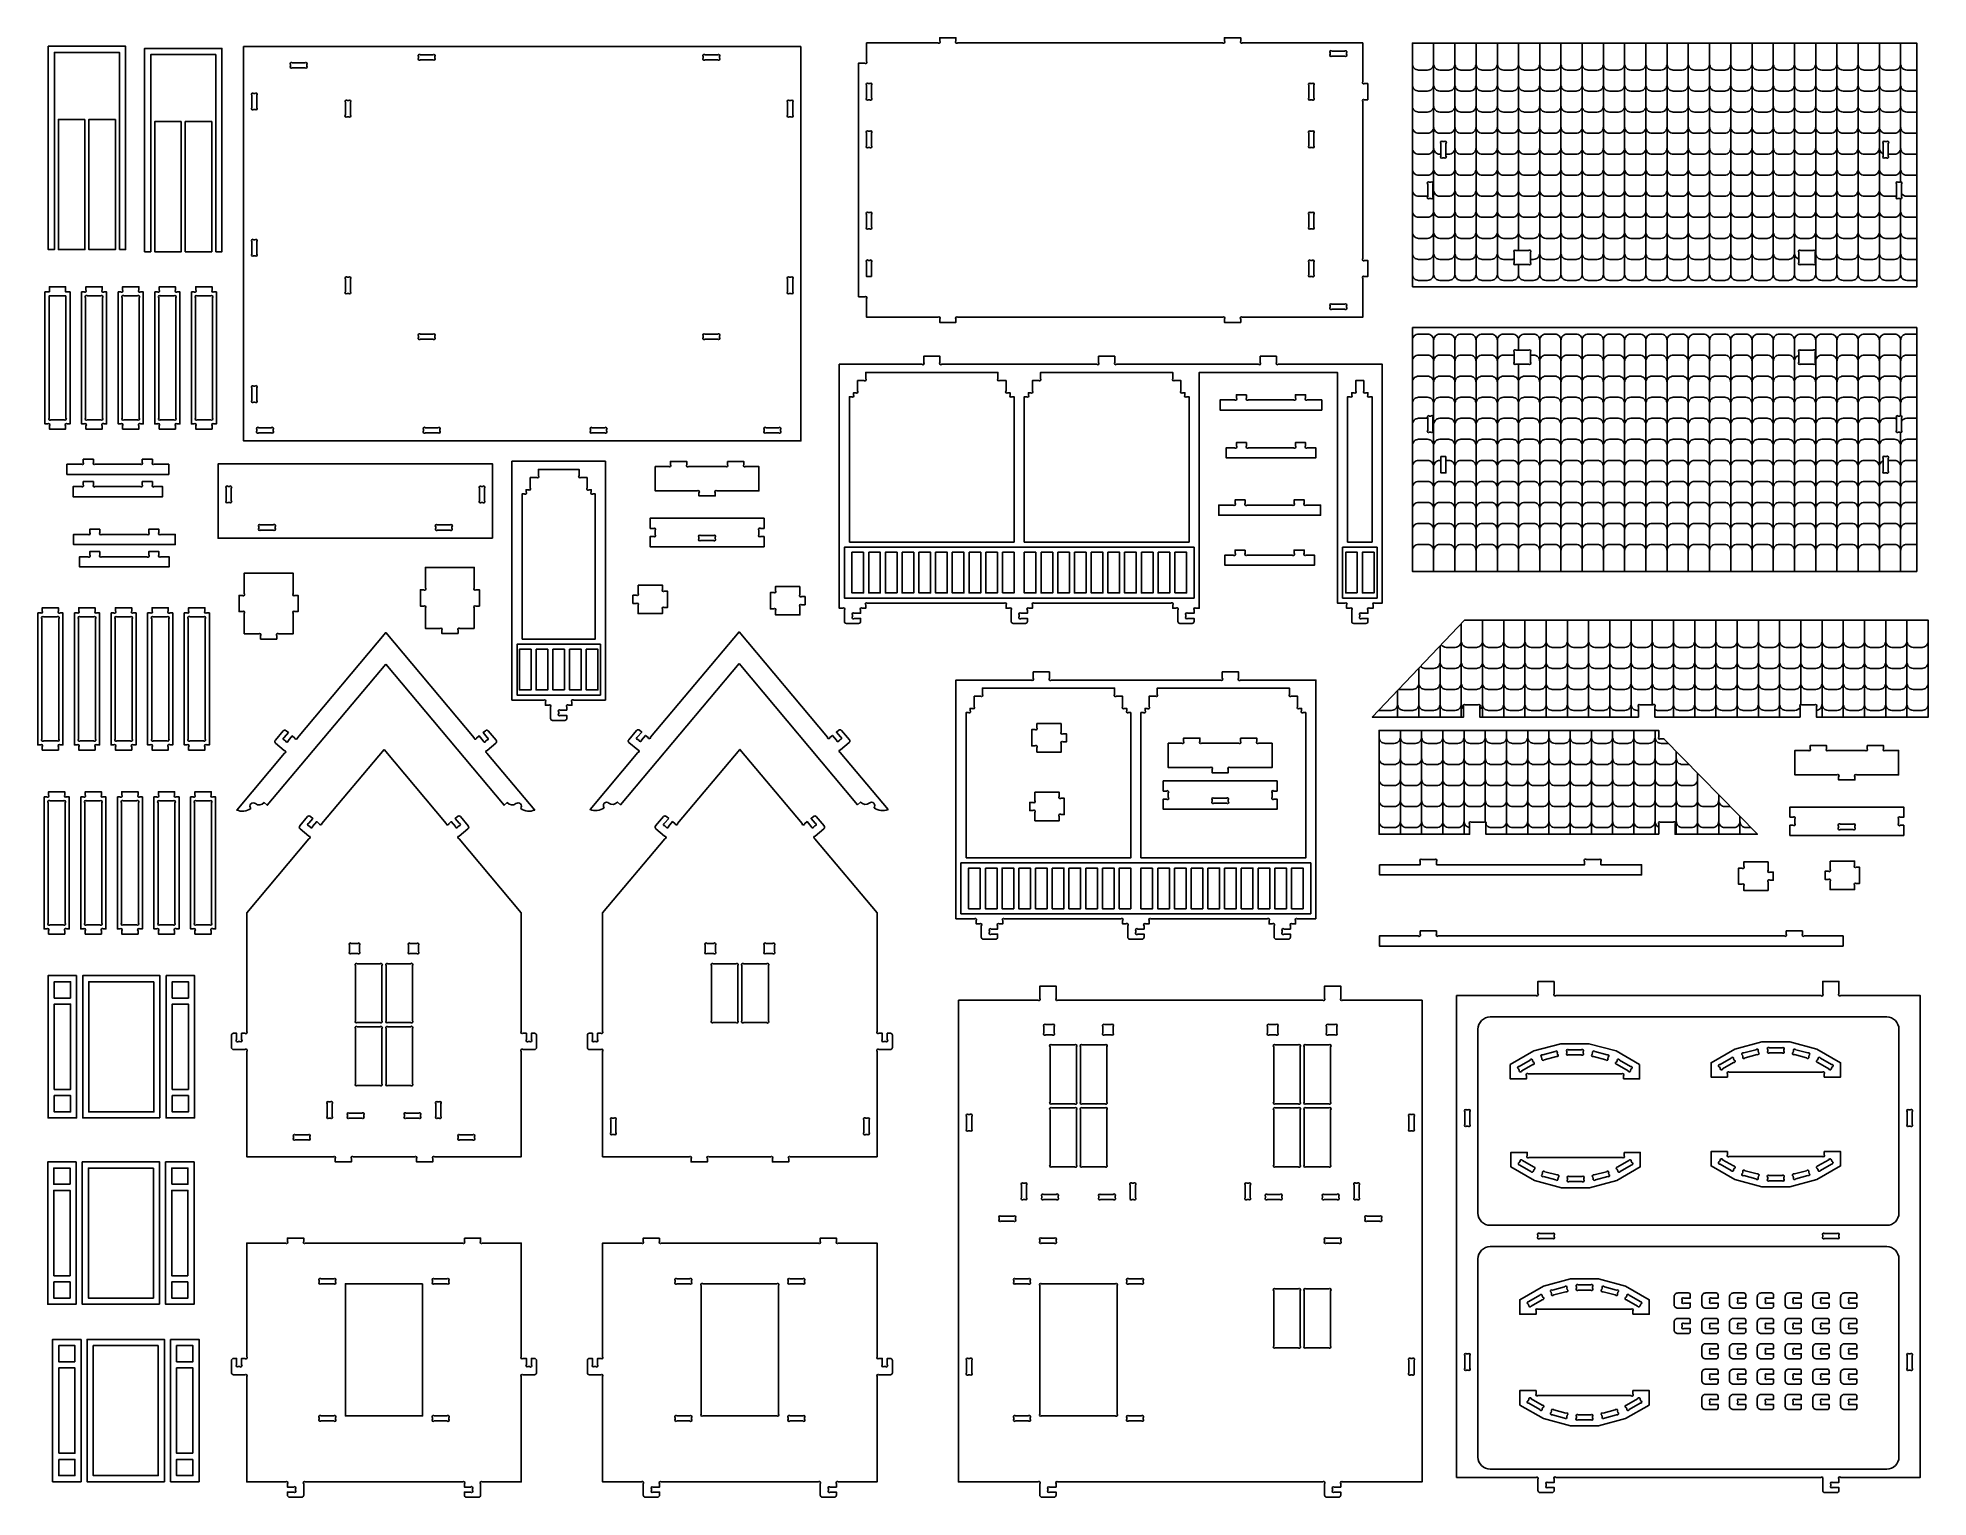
# Model space of a CAD drawing. Extents: x 766 to 5228, y 230 to 3677.
import ezdxf

# ---------------------------------------------------------------- set-up
doc = ezdxf.new("R2010")
doc.units = 0
doc.header["$MEASUREMENT"] = 0
doc.layers.add('LAYER1', color=18, linetype='CONTINUOUS')

msp = doc.modelspace()

# ---------------------------------------------------------------- linework, layer by layer
at = {"layer": 'LAYER1'}
for points in [[(2702.5, 3064.6), (2717.5, 3064.6, -1), (2721.7, 3060.4), (2721.7, 3016.6), (2890.3, 3016.6, -1), (2894.5, 3012.4), (2894.5, 3004.6), (2932.9, 3004.6), (2932.9, 3012.4, -1), (2937.2, 3016.6), (3562.3, 3016.6, -1), (3566.5, 3012.4), (3566.5, 3004.6), (3604.9, 3004.6), (3604.9, 3012.4, -1), (3609.2, 3016.6), (3892.9, 3016.6), (3892.9, 3108.4, -1), (3897.2, 3112.6), (3904.9, 3112.6), (3904.9, 3151), (3897.2, 3151, -1), (3892.9, 3155.3), (3892.9, 3526, -1), (3897.2, 3530.2), (3904.9, 3530.2), (3904.9, 3568.6), (3897.2, 3568.6, -1), (3892.9, 3572.9), (3892.9, 3664.6), (3609.2, 3664.6, -1), (3604.9, 3668.9), (3604.9, 3676.6), (3566.5, 3676.6), (3566.5, 3668.9, -1), (3562.3, 3664.6), (2937.2, 3664.6, -1), (2932.9, 3668.9), (2932.9, 3676.6), (2894.5, 3676.6), (2894.5, 3668.9, -1), (2890.3, 3664.6), (2721.7, 3664.6), (2721.7, 3620.9, -1), (2717.5, 3616.6), (2702.5, 3616.6)], [(1366.2, 3617.4), (1396, 3617.4, -1), (1400.3, 3613.2), (1400.3, 3609.7, -1), (1396, 3605.4), (1366.2, 3605.4, -1), (1361.9, 3609.7), (1361.9, 3613.2, -1)], [(1668.6, 3636.6), (1698.4, 3636.6, -1), (1702.7, 3632.4), (1702.7, 3628.9, -1), (1698.4, 3624.6), (1668.6, 3624.6, -1), (1664.3, 3628.9), (1664.3, 3632.4, -1)], [(2340.6, 3636.6), (2370.4, 3636.6, -1), (2374.7, 3632.4), (2374.7, 3628.9, -1), (2370.4, 3624.6), (2340.6, 3624.6, -1), (2336.3, 3628.9), (2336.3, 3632.4, -1)], [(3820.4, 3645.4), (3850.3, 3645.4, -1), (3854.5, 3641.2), (3854.5, 3637.7, -1), (3850.3, 3633.4), (3820.4, 3633.4, -1), (3816.1, 3637.7), (3816.1, 3641.2, -1)], [(1282.7, 3541.2), (1282.7, 3511.3, -1), (1278.4, 3507), (1275, 3507, -1), (1270.7, 3511.3), (1270.7, 3541.2, -1), (1275, 3545.4), (1278.4, 3545.4, -1)], [(1499.2, 3528.6), (1495.8, 3528.6, 1), (1491.5, 3524.4), (1491.5, 3494.5, 1), (1495.8, 3490.2), (1499.2, 3490.2, 1), (1503.5, 3494.5), (1503.5, 3524.4, 1)], [(2539.8, 3528.6), (2543.2, 3528.6, -1), (2547.5, 3524.4), (2547.5, 3494.5, -1), (2543.2, 3490.2), (2539.8, 3490.2, -1), (2535.5, 3494.5), (2535.5, 3524.4, -1)], [(2721.7, 3564.4), (2721.7, 3534.5, 1), (2726, 3530.2), (2729.5, 3530.2, 1), (2733.7, 3534.5), (2733.7, 3564.4, 1), (2729.5, 3568.6), (2726, 3568.6, 1)], [(3770, 3568.6), (3773.5, 3568.6, -1), (3777.7, 3564.4), (3777.7, 3534.5, -1), (3773.5, 3530.2), (3770, 3530.2, -1), (3765.7, 3534.5), (3765.7, 3564.4, -1)], [(2721.7, 3451.6), (2721.7, 3421.7, 1), (2726, 3417.4), (2729.5, 3417.4, 1), (2733.7, 3421.7), (2733.7, 3451.6, 1), (2729.5, 3455.8), (2726, 3455.8, 1)], [(3770, 3455.8), (3773.5, 3455.8, -1), (3777.7, 3451.6), (3777.7, 3421.7, -1), (3773.5, 3417.4), (3770, 3417.4, -1), (3765.7, 3421.7), (3765.7, 3451.6, -1)], [(4077.5, 3427.1), (4077.5, 3397.2, 1), (4081.7, 3393), (4085.2, 3393, 1), (4089.5, 3397.2), (4089.5, 3427.1, 1), (4085.2, 3431.4), (4081.7, 3431.4, 1)], [(5133.5, 3427.1), (5133.5, 3397.2, -1), (5129.2, 3393), (5125.7, 3393, -1), (5121.5, 3397.2), (5121.5, 3427.1, -1), (5125.7, 3431.4), (5129.2, 3431.4, -1)], [(4046.3, 3331.1), (4046.3, 3301.2, 1), (4050.5, 3297), (4054, 3297, 1), (4058.3, 3301.2), (4058.3, 3331.1, 1), (4054, 3335.4), (4050.5, 3335.4, 1)], [(5164.7, 3331.1), (5164.7, 3301.2, -1), (5160.4, 3297), (5156.9, 3297, -1), (5152.7, 3301.2), (5152.7, 3331.1, -1), (5156.9, 3335.4), (5160.4, 3335.4, -1)], [(2721.7, 3259.6), (2721.7, 3229.7, 1), (2726, 3225.4), (2729.5, 3225.4, 1), (2733.7, 3229.7), (2733.7, 3259.6, 1), (2729.5, 3263.8), (2726, 3263.8, 1)], [(3770, 3263.8), (3773.5, 3263.8, -1), (3777.7, 3259.6), (3777.7, 3229.7, -1), (3773.5, 3225.4), (3770, 3225.4, -1), (3765.7, 3229.7), (3765.7, 3259.6, -1)], [(1282.7, 3195.6), (1282.7, 3165.7, -1), (1278.4, 3161.4), (1275, 3161.4, -1), (1270.7, 3165.7), (1270.7, 3195.6, -1), (1275, 3199.8), (1278.4, 3199.8, -1)], [(4254.5, 3141.5), (4284.4, 3141.5, 1), (4288.7, 3145.7), (4288.7, 3170.2, 1), (4284.4, 3174.4), (4254.5, 3174.4, 1), (4250.3, 3170.2), (4250.3, 3145.7, 1)], [(4926.5, 3174.4), (4956.4, 3174.4, -1), (4960.7, 3170.2), (4960.7, 3145.7, -1), (4956.4, 3141.5), (4926.5, 3141.5, -1), (4922.3, 3145.7), (4922.3, 3170.2, -1)], [(2733.7, 3112.6), (2733.7, 3146.8, 1), (2729.5, 3151), (2726, 3151, 1), (2721.7, 3146.8), (2721.7, 3112.6)], [(3770, 3151), (3773.5, 3151, -1), (3777.7, 3146.8), (3777.7, 3116.9, -1), (3773.5, 3112.6), (3770, 3112.6, -1), (3765.7, 3116.9), (3765.7, 3146.8, -1)], [(792.9, 3076.6), (792.9, 3088.6), (831.3, 3088.6), (831.3, 3076.6), (841.7, 3076.6), (841.7, 2764.6), (835.5, 2764.6, 1), (831.3, 2760.3), (831.3, 2752.6), (792.9, 2752.6), (792.9, 2760.3, 1), (788.6, 2764.6), (782.5, 2764.6), (782.5, 3076.6)], [(868.9, 3076.6), (875, 3076.6, 1), (879.3, 3080.8), (879.3, 3088.6), (917.7, 3088.6), (917.7, 3080.8, 1), (921.9, 3076.6), (928.1, 3076.6), (928.1, 2764.6), (921.9, 2764.6, 1), (917.7, 2760.3), (917.7, 2752.6), (879.3, 2752.6), (879.3, 2760.3, 1), (875, 2764.6), (868.9, 2764.6)], [(955.3, 3076.6), (961.4, 3076.6, 1), (965.7, 3080.8), (965.7, 3088.6), (1004.1, 3088.6), (1004.1, 3080.8, 1), (1008.3, 3076.6), (1014.5, 3076.6), (1014.5, 2764.6), (1008.3, 2764.6, 1), (1004.1, 2760.3), (1004.1, 2752.6), (965.7, 2752.6), (965.7, 2760.3, 1), (961.4, 2764.6), (955.3, 2764.6)], [(1041.7, 3076.6), (1047.8, 3076.6, 1), (1052.1, 3080.8), (1052.1, 3088.6), (1090.5, 3088.6), (1090.5, 3080.8, 1), (1094.7, 3076.6), (1100.9, 3076.6), (1100.9, 2764.6), (1094.7, 2764.6, 1), (1090.5, 2760.3), (1090.5, 2752.6), (1052.1, 2752.6), (1052.1, 2760.3, 1), (1047.8, 2764.6), (1041.7, 2764.6)], [(1128.1, 3076.6), (1134.2, 3076.6, 1), (1138.5, 3080.8), (1138.5, 3088.6), (1176.9, 3088.6), (1176.9, 3080.8, 1), (1181.1, 3076.6), (1187.3, 3076.6), (1187.3, 2764.6), (1181.1, 2764.6, 1), (1176.9, 2760.3), (1176.9, 2752.6), (1138.5, 2752.6), (1138.5, 2760.3, 1), (1134.2, 2764.6), (1128.1, 2764.6)], [(1491.5, 3106.8), (1491.5, 3076.9, 1), (1495.8, 3072.6), (1499.2, 3072.6, 1), (1503.5, 3076.9), (1503.5, 3106.8, 1), (1499.2, 3111), (1495.8, 3111, 1)], [(2539.8, 3111), (2543.2, 3111, -1), (2547.5, 3106.8), (2547.5, 3076.9, -1), (2543.2, 3072.6), (2539.8, 3072.6, -1), (2535.5, 3076.9), (2535.5, 3106.8, -1)], [(832.1, 3067), (832.1, 2778.4, -1), (827.8, 2774.2), (796.3, 2774.2, -1), (792.1, 2778.4), (792.1, 3067)], [(882.7, 3067), (914.2, 3067, -1), (918.5, 3062.7), (918.5, 2778.4, -1), (914.2, 2774.2), (882.7, 2774.2, -1), (878.5, 2778.4), (878.5, 3062.7, -1)], [(1004.9, 3062.7), (1004.9, 2778.4, -1), (1000.6, 2774.2), (969.1, 2774.2, -1), (964.9, 2778.4), (964.9, 3062.7, -1), (969.1, 3067), (1000.6, 3067, -1)], [(1051.3, 2778.4), (1051.3, 3062.7, -1), (1055.5, 3067), (1087, 3067, -1), (1091.3, 3062.7), (1091.3, 2778.4, -1), (1087, 2774.2), (1055.5, 2774.2, -1)], [(1177.7, 3062.7), (1177.7, 2778.4, -1), (1173.4, 2774.2), (1141.9, 2774.2, -1), (1137.7, 2778.4), (1137.7, 3062.7, -1), (1141.9, 3067), (1173.4, 3067, -1)], [(3820.4, 3035.8), (3850.3, 3035.8, 1), (3854.5, 3040.1), (3854.5, 3043.6, 1), (3850.3, 3047.8), (3820.4, 3047.8, 1), (3816.1, 3043.6), (3816.1, 3040.1, 1)], [(1664.3, 2972.4), (1664.3, 2968.9, 1), (1668.6, 2964.6), (1698.4, 2964.6, 1), (1702.7, 2968.9), (1702.7, 2972.4, 1), (1698.4, 2976.6), (1668.6, 2976.6, 1)], [(2336.3, 2972.4), (2336.3, 2968.9, 1), (2340.6, 2964.6), (2370.4, 2964.6, 1), (2374.7, 2968.9), (2374.7, 2972.4, 1), (2370.4, 2976.6), (2340.6, 2976.6, 1)], [(3456.6, 2298.3), (3456.6, 2325.2, 1), (3452.3, 2329.5), (3444.6, 2329.5), (3444.6, 2337.2, 1), (3440.3, 2341.5), (3117.6, 2341.5, 1), (3113.4, 2337.2), (3113.4, 2329.5), (3105.6, 2329.5, 1), (3101.4, 2325.2), (3101.4, 2317.5), (3086.4, 2317.5, 1), (3082.2, 2313.2), (3082.2, 2309.7, 1), (3086.4, 2305.5), (3101.4, 2305.5), (3101.4, 2298.3, -0.414214), (3096.6, 2293.5), (3067.8, 2293.5, -0.414214), (3063, 2298.3), (3063, 2325.2, 1), (3058.7, 2329.5), (3051, 2329.5), (3051, 2337.2, 1), (3046.7, 2341.5), (2724, 2341.5, 1), (2719.8, 2337.2), (2719.8, 2329.5), (2712, 2329.5, 1), (2707.8, 2325.2), (2707.8, 2317.5), (2692.8, 2317.5, 1), (2688.6, 2313.2), (2688.6, 2309.7, 1), (2692.8, 2305.5), (2707.8, 2305.5), (2707.8, 2298.3, -0.414214), (2703, 2293.5), (2674.2, 2293.5, -0.414214), (2669.4, 2298.3), (2669.4, 2325.2, 1), (2665.1, 2329.5), (2657.4, 2329.5), (2657.4, 2905.5), (2852.3, 2905.5, 1), (2856.6, 2909.7), (2856.6, 2924.7), (2895, 2924.7), (2895, 2909.7, 1), (2899.2, 2905.5), (3265.1, 2905.5, 1), (3269.4, 2909.7), (3269.4, 2924.7), (3307.8, 2924.7), (3307.8, 2909.7, 1), (3312, 2905.5), (3646.7, 2905.5, 1), (3651, 2909.7), (3651, 2924.7), (3689.4, 2924.7), (3689.4, 2909.7, 1), (3693.6, 2905.5), (3939, 2905.5), (3939, 2341.5), (3921.6, 2341.5, 1), (3917.4, 2337.2), (3917.4, 2329.5), (3909.6, 2329.5, 1), (3905.4, 2325.2), (3905.4, 2317.5), (3890.4, 2317.5, 1), (3886.2, 2313.2), (3886.2, 2309.7, 1), (3890.4, 2305.5), (3905.4, 2305.5), (3905.4, 2298.3, -0.414214), (3900.6, 2293.5), (3871.8, 2293.5, -0.414214), (3867, 2298.3), (3867, 2325.2, 1), (3862.7, 2329.5), (3855, 2329.5), (3855, 2337.2, 1), (3850.7, 2341.5), (3833.4, 2341.5), (3833.4, 2886.3), (3507, 2886.3), (3507, 2329.5), (3499.2, 2329.5, 1), (3495, 2325.2), (3495, 2317.5), (3480, 2317.5, 1), (3475.8, 2313.2), (3475.8, 2309.7, 1), (3480, 2305.5), (3495, 2305.5), (3495, 2298.3, -0.414214), (3490.2, 2293.5), (3461.4, 2293.5, -0.414214)], [(4254.5, 2938.9), (4284.4, 2938.9, -1), (4288.7, 2934.7), (4288.7, 2910.2, -1), (4284.4, 2906), (4254.5, 2906, -1), (4250.3, 2910.2), (4250.3, 2934.7, -1)], [(4926.5, 2906), (4956.4, 2906, 1), (4960.7, 2910.2), (4960.7, 2934.7, 1), (4956.4, 2938.9), (4926.5, 2938.9, 1), (4922.3, 2934.7), (4922.3, 2910.2, 1)], [(2681.4, 2485.5), (2681.4, 2828.7), (2686.7, 2828.7, 1), (2691, 2832.9), (2691, 2838.3), (2696.3, 2838.3, 1), (2700.6, 2842.5), (2700.6, 2867.1), (2715.5, 2867.1, 1), (2719.8, 2871.3), (2719.8, 2886.3), (3031.8, 2886.3), (3031.8, 2871.3, 1), (3036, 2867.1), (3051, 2867.1), (3051, 2842.5, 1), (3055.2, 2838.3), (3060.6, 2838.3), (3060.6, 2832.9, 1), (3064.8, 2828.7), (3070.2, 2828.7), (3070.2, 2485.5)], [(3094.2, 2485.5), (3094.2, 2828.7), (3099.5, 2828.7, 1), (3103.8, 2832.9), (3103.8, 2838.3), (3109.1, 2838.3, 1), (3113.4, 2842.5), (3113.4, 2867.1), (3128.3, 2867.1, 1), (3132.6, 2871.3), (3132.6, 2886.3), (3444.6, 2886.3), (3444.6, 2871.3, 1), (3448.8, 2867.1), (3463.8, 2867.1), (3463.8, 2842.5, 1), (3468, 2838.3), (3473.4, 2838.3), (3473.4, 2832.9, 1), (3477.6, 2828.7), (3483, 2828.7), (3483, 2485.5)], [(3895.8, 2867.1), (3895.8, 2842.5, 1), (3900, 2838.3), (3905.4, 2838.3), (3905.4, 2832.9, 1), (3909.6, 2828.7), (3915, 2828.7), (3915, 2485.5), (3857.4, 2485.5), (3857.4, 2828.7), (3862.7, 2828.7, 1), (3867, 2832.9), (3867, 2838.3), (3872.3, 2838.3, 1), (3876.6, 2842.5), (3876.6, 2867.1)], [(1282.7, 2850), (1282.7, 2820.1, -1), (1278.4, 2815.8), (1275, 2815.8, -1), (1270.7, 2820.1), (1270.7, 2850, -1), (1275, 2854.2), (1278.4, 2854.2, -1)], [(3618.7, 2833.6), (3618.7, 2825.8, 1), (3623, 2821.6), (3729.7, 2821.6, 1), (3733.9, 2825.8), (3733.9, 2833.6), (3757.9, 2833.6), (3757.9, 2825.8, 1), (3762.2, 2821.6), (3796.3, 2821.6), (3796.3, 2797.6), (3556.3, 2797.6), (3556.3, 2821.6), (3590.5, 2821.6, 1), (3594.7, 2825.8), (3594.7, 2833.6)], [(4058.3, 2779.2), (4058.3, 2749.3, -1), (4054, 2745), (4050.5, 2745, -1), (4046.3, 2749.3), (4046.3, 2779.2, -1), (4050.5, 2783.4), (4054, 2783.4, -1)], [(5152.7, 2779.2), (5152.7, 2749.3, 1), (5156.9, 2745), (5160.4, 2745, 1), (5164.7, 2749.3), (5164.7, 2779.2, 1), (5160.4, 2783.4), (5156.9, 2783.4, 1)], [(1287, 2755.8), (1316.8, 2755.8, -1), (1321.1, 2751.6), (1321.1, 2748.1, -1), (1316.8, 2743.8), (1287, 2743.8, -1), (1282.7, 2748.1), (1282.7, 2751.6, -1)], [(1680.6, 2755.8), (1710.4, 2755.8, -1), (1714.7, 2751.6), (1714.7, 2748.1, -1), (1710.4, 2743.8), (1680.6, 2743.8, -1), (1676.3, 2748.1), (1676.3, 2751.6, -1)], [(2074.2, 2755.8), (2104, 2755.8, -1), (2108.3, 2751.6), (2108.3, 2748.1, -1), (2104, 2743.8), (2074.2, 2743.8, -1), (2069.9, 2748.1), (2069.9, 2751.6, -1)], [(2484.6, 2755.8), (2514.4, 2755.8, -1), (2518.7, 2751.6), (2518.7, 2748.1, -1), (2514.4, 2743.8), (2484.6, 2743.8, -1), (2480.3, 2748.1), (2480.3, 2751.6, -1)], [(896.9, 2681.4), (896.9, 2673.7, 1), (901.1, 2669.4), (1007.8, 2669.4, 1), (1012.1, 2673.7), (1012.1, 2681.4), (1036.1, 2681.4), (1036.1, 2673.7, 1), (1040.3, 2669.4), (1074.5, 2669.4), (1074.5, 2645.4), (834.5, 2645.4), (834.5, 2669.4), (868.6, 2669.4, 1), (872.9, 2673.7), (872.9, 2681.4)], [(3618.7, 2720.6), (3618.7, 2712.8, 1), (3623, 2708.6), (3729.7, 2708.6, 1), (3733.9, 2712.8), (3733.9, 2720.6), (3757.9, 2720.6), (3757.9, 2712.8, 1), (3762.2, 2708.6), (3781.9, 2708.6), (3781.9, 2684.6), (3570.7, 2684.6), (3570.7, 2708.6), (3590.5, 2708.6, 1), (3594.7, 2712.8), (3594.7, 2720.6)], [(5121.5, 2683.2), (5121.5, 2653.3, 1), (5125.7, 2649), (5129.2, 2649, 1), (5133.5, 2653.3), (5133.5, 2683.2, 1), (5129.2, 2687.4), (5125.7, 2687.4, 1)], [(2014.3, 2088.4), (2014.3, 2096.2, -1), (2018.6, 2100.4), (2026.3, 2100.4), (2026.3, 2108.2, -1), (2030.6, 2112.4), (2105.5, 2112.4), (2105.5, 2676.4), (1884.7, 2676.4), (1884.7, 2112.4), (1959.6, 2112.4, -1), (1963.9, 2108.2), (1963.9, 2100.4), (1971.6, 2100.4, -1), (1975.9, 2096.2), (1975.9, 2069.2, 0.414214), (1980.7, 2064.4), (2009.5, 2064.4, 0.414214), (2014.3, 2069.2), (2014.3, 2076.4), (1999.4, 2076.4, -1), (1995.1, 2080.7), (1995.1, 2084.2, -1), (1999.4, 2088.4)], [(1908.7, 2256.4), (1908.7, 2599.6), (1914, 2599.6, 1), (1918.3, 2603.9), (1918.3, 2609.2), (1923.6, 2609.2, 1), (1927.9, 2613.5), (1927.9, 2638), (1942.8, 2638, 1), (1947.1, 2642.3), (1947.1, 2657.2), (2043.1, 2657.2), (2043.1, 2642.3, 1), (2047.4, 2638), (2062.3, 2638), (2062.3, 2613.5, 1), (2066.6, 2609.2), (2071.9, 2609.2), (2071.9, 2603.9, 1), (2076.2, 2599.6), (2081.5, 2599.6), (2081.5, 2256.4)], [(2393.4, 2676.1), (2393.4, 2668.3, -1), (2389.2, 2664.1), (2301.7, 2664.1, -1), (2297.4, 2668.3), (2297.4, 2676.1), (2259, 2676.1), (2259, 2668.3, -1), (2254.8, 2664.1), (2223, 2664.1), (2223, 2606.5), (2322, 2606.5, -1), (2326.2, 2602.2), (2326.2, 2594.5), (2364.6, 2594.5), (2364.6, 2602.2, -1), (2368.9, 2606.5), (2467.8, 2606.5), (2467.8, 2664.1), (2436.1, 2664.1, -1), (2431.8, 2668.3), (2431.8, 2676.1)], [(896.9, 2628.6), (896.9, 2620.9, 1), (901.1, 2616.6), (1007.8, 2616.6, 1), (1012.1, 2620.9), (1012.1, 2628.6), (1036.1, 2628.6), (1036.1, 2620.9, 1), (1040.3, 2616.6), (1060.1, 2616.6), (1060.1, 2592.6), (848.9, 2592.6), (848.9, 2616.6), (868.6, 2616.6, 1), (872.9, 2620.9), (872.9, 2628.6)], [(1222.4, 2613), (1222.4, 2583.1, -1), (1218.1, 2578.9), (1214.6, 2578.9, -1), (1210.4, 2583.1), (1210.4, 2613, -1), (1214.6, 2617.3), (1218.1, 2617.3, -1)], [(1808, 2613), (1808, 2583.1, 1), (1812.2, 2578.9), (1815.7, 2578.9, 1), (1820, 2583.1), (1820, 2613, 1), (1815.7, 2617.3), (1812.2, 2617.3, 1)], [(3615.7, 2585.1), (3615.7, 2577.4, 1), (3619.9, 2573.1), (3726.6, 2573.1, 1), (3730.9, 2577.4), (3730.9, 2585.1), (3754.9, 2585.1), (3754.9, 2577.4, 1), (3759.1, 2573.1), (3793.3, 2573.1), (3793.3, 2549.1), (3553.3, 2549.1), (3553.3, 2573.1), (3587.4, 2573.1, 1), (3591.7, 2577.4), (3591.7, 2585.1)], [(912.3, 2515.9), (912.3, 2508.2, 1), (916.6, 2503.9), (1023.3, 2503.9, 1), (1027.5, 2508.2), (1027.5, 2515.9), (1051.5, 2515.9), (1051.5, 2508.2, 1), (1055.8, 2503.9), (1089.9, 2503.9), (1089.9, 2479.9), (849.9, 2479.9), (849.9, 2503.9), (884.1, 2503.9, 1), (888.3, 2508.2), (888.3, 2515.9)], [(1291.4, 2526.1), (1321.3, 2526.1, -1), (1325.6, 2521.8), (1325.6, 2518.3, -1), (1321.3, 2514.1), (1291.4, 2514.1, -1), (1287.2, 2518.3), (1287.2, 2521.8, -1)], [(1738.9, 2526.1), (1709, 2526.1, 1), (1704.8, 2521.8), (1704.8, 2518.3, 1), (1709, 2514.1), (1738.9, 2514.1, 1), (1743.2, 2518.3), (1743.2, 2521.8, 1)], [(2211, 2518), (2218.8, 2518, -1), (2223, 2513.8), (2223, 2503.1, -1), (2218.8, 2498.8), (2211, 2498.8), (2211, 2474.8), (2479.8, 2474.8), (2479.8, 2498.8), (2472.1, 2498.8, -1), (2467.8, 2503.1), (2467.8, 2513.8, -1), (2472.1, 2518), (2479.8, 2518), (2479.8, 2542), (2211, 2542)], [(2326.2, 2497), (2326.2, 2493.5, 1), (2330.5, 2489.2), (2360.4, 2489.2, 1), (2364.6, 2493.5), (2364.6, 2497, 1), (2360.4, 2501.2), (2330.5, 2501.2, 1)], [(912.3, 2463.1), (912.3, 2455.4, 1), (916.6, 2451.1), (1023.3, 2451.1, 1), (1027.5, 2455.4), (1027.5, 2463.1), (1051.5, 2463.1), (1051.5, 2455.4, 1), (1055.8, 2451.1), (1075.5, 2451.1), (1075.5, 2427.1), (864.3, 2427.1), (864.3, 2451.1), (884.1, 2451.1, 1), (888.3, 2455.4), (888.3, 2463.1)], [(3615.7, 2466.8), (3615.7, 2459.1, 1), (3619.9, 2454.8), (3726.6, 2454.8, 1), (3730.9, 2459.1), (3730.9, 2466.8), (3754.9, 2466.8), (3754.9, 2459.1, 1), (3759.1, 2454.8), (3778.9, 2454.8), (3778.9, 2430.8), (3567.7, 2430.8), (3567.7, 2454.8), (3587.4, 2454.8, 1), (3591.7, 2459.1), (3591.7, 2466.8)], [(1252.9, 2268.6), (1287.1, 2268.6, -1), (1291.3, 2264.4), (1291.3, 2256.6), (1329.7, 2256.6), (1329.7, 2264.4, -1), (1334, 2268.6), (1368.1, 2268.6), (1368.1, 2317.2, -1), (1372.4, 2321.4), (1380.1, 2321.4), (1380.1, 2359.8), (1372.4, 2359.8, -1), (1368.1, 2364.1), (1368.1, 2412.6), (1252.9, 2412.6), (1252.9, 2364.1, -1), (1248.7, 2359.8), (1240.9, 2359.8), (1240.9, 2321.4), (1248.7, 2321.4, -1), (1252.9, 2317.2)], [(1795.9, 2281.8), (1761.7, 2281.8, 1), (1757.5, 2277.5), (1757.5, 2269.8), (1719.1, 2269.8), (1719.1, 2277.5, 1), (1714.8, 2281.8), (1680.7, 2281.8), (1680.7, 2330.3, 1), (1676.4, 2334.6), (1668.7, 2334.6), (1668.7, 2373), (1676.4, 2373, 1), (1680.7, 2377.3), (1680.7, 2425.8), (1795.9, 2425.8), (1795.9, 2377.3, 1), (1800.1, 2373), (1807.9, 2373), (1807.9, 2334.6), (1800.1, 2334.6, 1), (1795.9, 2330.3)], [(2182.4, 2384.1), (2182.4, 2364.3, -1), (2178.2, 2360.1), (2170.4, 2360.1), (2170.4, 2340.9), (2178.2, 2340.9, -1), (2182.4, 2336.6), (2182.4, 2316.9), (2240, 2316.9), (2240, 2327, -1), (2244.3, 2331.3), (2252, 2331.3), (2252, 2369.7), (2244.3, 2369.7, -1), (2240, 2373.9), (2240, 2384.1)], [(2564.6, 2380.8), (2564.6, 2361.1, 1), (2568.9, 2356.8), (2576.6, 2356.8), (2576.6, 2337.6), (2568.9, 2337.6, 1), (2564.6, 2333.4), (2564.6, 2313.6), (2507, 2313.6), (2507, 2323.8, 1), (2502.7, 2328), (2495, 2328), (2495, 2366.4), (2502.7, 2366.4, 1), (2507, 2370.7), (2507, 2380.8)], [(765.6, 2318.5), (771.8, 2318.5, 1), (776, 2322.7), (776, 2330.5), (814.4, 2330.5), (814.4, 2322.7, 1), (818.7, 2318.5), (824.9, 2318.5), (824.9, 2006.5), (818.7, 2006.5, 1), (814.4, 2002.2), (814.4, 1994.5), (776, 1994.5), (776, 2002.2, 1), (771.8, 2006.5), (765.6, 2006.5)], [(852, 2318.5), (858.2, 2318.5, 1), (862.4, 2322.7), (862.4, 2330.5), (900.8, 2330.5), (900.8, 2322.7, 1), (905.1, 2318.5), (911.3, 2318.5), (911.3, 2006.5), (905.1, 2006.5, 1), (900.8, 2002.2), (900.8, 1994.5), (862.4, 1994.5), (862.4, 2002.2, 1), (858.2, 2006.5), (852, 2006.5)], [(938.4, 2318.5), (944.6, 2318.5, 1), (948.8, 2322.7), (948.8, 2330.5), (987.2, 2330.5), (987.2, 2322.7, 1), (991.5, 2318.5), (997.7, 2318.5), (997.7, 2006.5), (991.5, 2006.5, 1), (987.2, 2002.2), (987.2, 1994.5), (948.8, 1994.5), (948.8, 2002.2, 1), (944.6, 2006.5), (938.4, 2006.5)], [(1024.8, 2318.5), (1031, 2318.5, 1), (1035.2, 2322.7), (1035.2, 2330.5), (1073.6, 2330.5), (1073.6, 2322.7, 1), (1077.9, 2318.5), (1084.1, 2318.5), (1084.1, 2006.5), (1077.9, 2006.5, 1), (1073.6, 2002.2), (1073.6, 1994.5), (1035.2, 1994.5), (1035.2, 2002.2, 1), (1031, 2006.5), (1024.8, 2006.5)], [(1111.2, 2318.5), (1117.4, 2318.5, 1), (1121.6, 2322.7), (1121.6, 2330.5), (1160, 2330.5), (1160, 2322.7, 1), (1164.3, 2318.5), (1170.5, 2318.5), (1170.5, 2006.5), (1164.3, 2006.5, 1), (1160, 2002.2), (1160, 1994.5), (1121.6, 1994.5), (1121.6, 2002.2, 1), (1117.4, 2006.5), (1111.2, 2006.5)], [(815.3, 2304.6), (815.3, 2020.3, -1), (811, 2016.1), (779.5, 2016.1, -1), (775.2, 2020.3), (775.2, 2304.6, -1), (779.5, 2308.9), (811, 2308.9, -1)], [(865.9, 2308.9), (897.4, 2308.9, -1), (901.7, 2304.6), (901.7, 2020.3, -1), (897.4, 2016.1), (865.9, 2016.1, -1), (861.6, 2020.3), (861.6, 2304.6, -1)], [(952.3, 2308.9), (983.8, 2308.9, -1), (988.1, 2304.6), (988.1, 2020.3, -1), (983.8, 2016.1), (952.3, 2016.1, -1), (948, 2020.3), (948, 2304.6, -1)], [(1038.7, 2308.9), (1070.2, 2308.9, -1), (1074.5, 2304.6), (1074.5, 2020.3, -1), (1070.2, 2016.1), (1038.7, 2016.1, -1), (1034.4, 2020.3), (1034.4, 2304.6, -1)], [(1125.1, 2308.9), (1156.6, 2308.9, -1), (1160.9, 2304.6), (1160.9, 2020.3, -1), (1156.6, 2016.1), (1125.1, 2016.1, -1), (1120.8, 2020.3), (1120.8, 2304.6, -1)], [(4582.1, 2072.3), (4582.1, 2096.8, 1), (4577.8, 2101.1), (4547.9, 2101.1, 1), (4543.7, 2096.8), (4543.7, 2072.3), (4169.3, 2072.3), (4169.3, 2096.8, 1), (4165, 2101.1), (4135.1, 2101.1, 1), (4130.9, 2096.8), (4130.9, 2072.3), (3915.6, 2072.3), (4133.3, 2300.9), (5227.7, 2300.9), (5227.7, 2072.3), (4963.7, 2072.3), (4963.7, 2096.8, 1), (4959.4, 2101.1), (4929.5, 2101.1, 1), (4925.3, 2096.8), (4925.3, 2072.3)], [(1586.8, 2197.4), (1866.4, 1864.1), (1873.8, 1870.3, 0.40836), (1894.3, 1868, -0.891219), (1905.4, 1856.7, 0.261881), (1938.5, 1852.9), (1825.6, 1987.5, -1), (1826.1, 1993.5), (1846.8, 2010.8, 0.414214), (1847.3, 2017.6), (1828.8, 2039.6, 0.414214), (1822.1, 2040.2), (1816.6, 2035.6), (1826.2, 2024.1, -1), (1825.6, 2018.1), (1823, 2015.9, -1), (1817, 2016.4), (1807.4, 2027.9), (1801.4, 2022.9, -1), (1795.4, 2023.4), (1586.8, 2272), (1378.2, 2023.4, -1), (1372.2, 2022.9), (1366.2, 2027.9), (1356.6, 2016.4, -1), (1350.6, 2015.9), (1348, 2018.1, -1), (1347.4, 2024.1), (1357.1, 2035.6), (1351.5, 2040.2, 0.414214), (1344.8, 2039.6), (1326.3, 2017.6, 0.414214), (1326.9, 2010.8), (1347.5, 1993.5, -1), (1348, 1987.5), (1235.1, 1852.9, 0.261881), (1268.2, 1856.7, -0.891219), (1279.4, 1868, 0.40836), (1299.8, 1870.3), (1307.2, 1864.1)], [(2420.9, 2198.7), (2700.5, 1865.5), (2707.8, 1871.6, 0.40836), (2728.3, 1869.4, -0.891219), (2739.5, 1858.1, 0.261881), (2772.6, 1854.2), (2659.7, 1988.8, -1), (2660.2, 1994.8), (2680.8, 2012.1, 0.414214), (2681.4, 2018.9), (2662.9, 2040.9, 0.414214), (2656.1, 2041.5), (2650.6, 2036.9), (2660.2, 2025.5, -1), (2659.7, 2019.5), (2657, 2017.2, -1), (2651, 2017.7), (2641.4, 2029.2), (2635.5, 2024.2, -1), (2629.5, 2024.7), (2420.9, 2273.4), (2212.2, 2024.7, -1), (2206.2, 2024.2), (2200.3, 2029.2), (2190.7, 2017.7, -1), (2184.7, 2017.2), (2182, 2019.5, -1), (2181.5, 2025.5), (2191.1, 2036.9), (2185.6, 2041.5, 0.414214), (2178.8, 2040.9), (2160.3, 2018.9, 0.414214), (2160.9, 2012.1), (2181.6, 1994.8, -1), (2182.1, 1988.8), (2069.1, 1854.2, 0.261881), (2102.3, 1858.1, -0.891219), (2113.4, 1869.4, 0.40836), (2133.9, 1871.6), (2141.2, 1865.5)], [(3782.3, 1595.9), (3738.6, 1595.9, 1), (3734.3, 1591.6), (3734.3, 1583.9), (3726.6, 1583.9, 1), (3722.3, 1579.6), (3722.3, 1571.9), (3707.4, 1571.9, 1), (3703.1, 1567.6), (3703.1, 1564.1, 1), (3707.4, 1559.9), (3722.3, 1559.9), (3722.3, 1552.7, -0.414214), (3717.5, 1547.9), (3688.7, 1547.9, -0.414214), (3683.9, 1552.7), (3683.9, 1579.6, 1), (3679.7, 1583.9), (3671.9, 1583.9), (3671.9, 1591.6, 1), (3667.7, 1595.9), (3393, 1595.9, 1), (3388.7, 1591.6), (3388.7, 1583.9), (3381, 1583.9, 1), (3376.7, 1579.6), (3376.7, 1571.9), (3361.8, 1571.9, 1), (3357.5, 1567.6), (3357.5, 1564.1, 1), (3361.8, 1559.9), (3376.7, 1559.9), (3376.7, 1552.7, -0.414214), (3371.9, 1547.9), (3343.1, 1547.9, -0.414214), (3338.3, 1552.7), (3338.3, 1579.6, 1), (3334.1, 1583.9), (3326.3, 1583.9), (3326.3, 1591.6, 1), (3322.1, 1595.9), (3047.4, 1595.9, 1), (3043.1, 1591.6), (3043.1, 1583.9), (3035.4, 1583.9, 1), (3031.1, 1579.6), (3031.1, 1571.9), (3016.2, 1571.9, 1), (3011.9, 1567.6), (3011.9, 1564.1, 1), (3016.2, 1559.9), (3031.1, 1559.9), (3031.1, 1552.7, -0.414214), (3026.3, 1547.9), (2997.5, 1547.9, -0.414214), (2992.7, 1552.7), (2992.7, 1579.6, 1), (2988.5, 1583.9), (2980.7, 1583.9), (2980.7, 1592.1, 1), (2976.5, 1596.3), (2932.7, 1596.3), (2932.7, 2159.9), (3110.9, 2159.9, 1), (3115.1, 2164.1), (3115.1, 2179.1), (3153.5, 2179.1), (3153.5, 2164.1, 1), (3157.8, 2159.9), (3557.3, 2159.9, 1), (3561.5, 2164.1), (3561.5, 2179.1), (3599.9, 2179.1), (3599.9, 2164.1, 1), (3604.2, 2159.9), (3782.3, 2159.9)], [(2956.7, 1739.9), (2956.7, 2083.1), (2962.1, 2083.1, 1), (2966.3, 2087.3), (2966.3, 2092.7), (2971.7, 2092.7, 1), (2975.9, 2096.9), (2975.9, 2121.5), (2990.9, 2121.5, 1), (2995.1, 2125.7), (2995.1, 2140.7), (3307.1, 2140.7), (3307.1, 2125.7, 1), (3311.4, 2121.5), (3326.3, 2121.5), (3326.3, 2096.9, 1), (3330.6, 2092.7), (3335.9, 2092.7), (3335.9, 2087.3, 1), (3340.2, 2083.1), (3345.5, 2083.1), (3345.5, 1739.9)], [(3369.5, 1739.9), (3369.5, 2083.1), (3374.9, 2083.1, 1), (3379.1, 2087.3), (3379.1, 2092.7), (3384.5, 2092.7, 1), (3388.7, 2096.9), (3388.7, 2121.5), (3403.7, 2121.5, 1), (3407.9, 2125.7), (3407.9, 2140.7), (3719.9, 2140.7), (3719.9, 2125.7, 1), (3724.2, 2121.5), (3739.1, 2121.5), (3739.1, 2096.9, 1), (3743.4, 2092.7), (3748.7, 2092.7), (3748.7, 2087.3, 1), (3753, 2083.1), (3758.3, 2083.1), (3758.3, 1739.9)], [(3181.4, 2057.1), (3181.4, 2037.4, 1), (3185.6, 2033.1), (3193.4, 2033.1), (3193.4, 2013.9), (3185.6, 2013.9, 1), (3181.4, 2009.7), (3181.4, 1989.9), (3123.8, 1989.9), (3123.8, 2000.1, 1), (3119.5, 2004.3), (3111.8, 2004.3), (3111.8, 2042.7), (3119.5, 2042.7, 1), (3123.8, 2047), (3123.8, 2057.1)], [(3604.5, 2022.6), (3604.5, 2014.9, -1), (3600.3, 2010.6), (3512.8, 2010.6, -1), (3508.5, 2014.9), (3508.5, 2022.6), (3470.1, 2022.6), (3470.1, 2014.9, -1), (3465.9, 2010.6), (3434.1, 2010.6), (3434.1, 1953), (3533.1, 1953, -1), (3537.3, 1948.8), (3537.3, 1941), (3575.7, 1941), (3575.7, 1948.8, -1), (3580, 1953), (3678.9, 1953), (3678.9, 2010.6), (3647.2, 2010.6, -1), (3642.9, 2014.9), (3642.9, 2022.6)], [(4591.7, 1795.7), (4591.7, 1820.2, -1), (4595.9, 1824.5), (4625.8, 1824.5, -1), (4630.1, 1820.2), (4630.1, 1795.7), (4824.5, 1795.7), (4603.7, 2021.1), (4595.9, 2021.1, -1), (4591.7, 2025.3), (4591.7, 2041), (3931.7, 2041), (3931.7, 1795.7), (4145.3, 1795.7), (4145.3, 1820.2, -1), (4149.5, 1824.5), (4179.4, 1824.5, -1), (4183.7, 1820.2), (4183.7, 1795.7)], [(1582.8, 1996.1), (1435.9, 1821, -1), (1429.9, 1820.5), (1423.9, 1825.5), (1414.3, 1814, -1), (1408.3, 1813.5), (1405.7, 1815.7, -1), (1405.1, 1821.7), (1414.7, 1833.2), (1409.2, 1837.8, 0.414214), (1402.5, 1837.2), (1384, 1815.2, 0.414214), (1384.5, 1808.4), (1405.2, 1791.1, -1), (1405.7, 1785.1), (1258.8, 1610), (1258.8, 1329.8, -1), (1254.5, 1325.6), (1246.8, 1325.6), (1246.8, 1310.6, -1), (1242.5, 1306.4), (1239, 1306.4, -1), (1234.8, 1310.6), (1234.8, 1325.6), (1227.6, 1325.6, 0.414214), (1222.8, 1320.8), (1222.8, 1292, 0.414214), (1227.6, 1287.2), (1254.5, 1287.2, -1), (1258.8, 1282.9), (1258.8, 1034), (1463.3, 1034, -1), (1467.6, 1029.7), (1467.6, 1022), (1506, 1022), (1506, 1029.7, -1), (1510.2, 1034), (1655.3, 1034, -1), (1659.6, 1029.7), (1659.6, 1022), (1698, 1022), (1698, 1029.7, -1), (1702.2, 1034), (1906.8, 1034), (1906.8, 1282.9, -1), (1911, 1287.2), (1938, 1287.2, 0.414214), (1942.8, 1292), (1942.8, 1320.8, 0.414214), (1938, 1325.6), (1930.8, 1325.6), (1930.8, 1310.6, -1), (1926.5, 1306.4), (1923, 1306.4, -1), (1918.8, 1310.6), (1918.8, 1325.6), (1911, 1325.6, -1), (1906.8, 1329.8), (1906.8, 1610), (1759.9, 1785.1, -1), (1760.4, 1791.1), (1781, 1808.4, 0.414214), (1781.6, 1815.2), (1763.1, 1837.2, 0.414214), (1756.3, 1837.8), (1750.8, 1833.2), (1760.4, 1821.7, -1), (1759.9, 1815.7), (1757.2, 1813.5, -1), (1751.2, 1814), (1741.6, 1825.5), (1735.7, 1820.5, -1), (1729.7, 1821)], [(2254.7, 1833.2), (2245.1, 1821.7, 1), (2245.7, 1815.7), (2248.3, 1813.5, 1), (2254.3, 1814), (2263.9, 1825.5), (2269.9, 1820.5, 1), (2275.9, 1821), (2422.8, 1996.1), (2569.7, 1821, 1), (2575.7, 1820.5), (2581.6, 1825.5), (2591.2, 1814, 1), (2597.2, 1813.5), (2599.9, 1815.7, 1), (2600.4, 1821.7), (2590.8, 1833.2), (2596.3, 1837.8, -0.414214), (2603.1, 1837.2), (2621.6, 1815.2, -0.414214), (2621, 1808.4), (2600.4, 1791.1, 1), (2599.9, 1785.1), (2746.8, 1610), (2746.8, 1329.8, 1), (2751, 1325.6), (2758.8, 1325.6), (2758.8, 1310.6, 1), (2763, 1306.4), (2766.5, 1306.4, 1), (2770.8, 1310.6), (2770.8, 1325.6), (2778, 1325.6, -0.414214), (2782.8, 1320.8), (2782.8, 1292, -0.414214), (2778, 1287.2), (2751, 1287.2, 1), (2746.8, 1282.9), (2746.8, 1034), (2542.2, 1034, 1), (2538, 1029.7), (2538, 1022), (2499.6, 1022), (2499.6, 1029.7, 1), (2495.3, 1034), (2350.2, 1034, 1), (2346, 1029.7), (2346, 1022), (2307.6, 1022), (2307.6, 1029.7, 1), (2303.3, 1034), (2098.8, 1034), (2098.8, 1282.9, 1), (2094.5, 1287.2), (2067.6, 1287.2, -0.414214), (2062.8, 1292), (2062.8, 1320.8, -0.414214), (2067.6, 1325.6), (2074.8, 1325.6), (2074.8, 1310.6, 1), (2079, 1306.4), (2082.5, 1306.4, 1), (2086.8, 1310.6), (2086.8, 1325.6), (2094.5, 1325.6, 1), (2098.8, 1329.8), (2098.8, 1610), (2245.7, 1785.1, 1), (2245.2, 1791.1), (2224.5, 1808.4, -0.414214), (2224, 1815.2), (2242.5, 1837.2, -0.414214), (2249.2, 1837.8)], [(5083.5, 2005.5), (5083.5, 1997.7, -1), (5079.2, 1993.5), (4991.7, 1993.5, -1), (4987.5, 1997.7), (4987.5, 2005.5), (4949.1, 2005.5), (4949.1, 1997.7, -1), (4944.8, 1993.5), (4913.1, 1993.5), (4913.1, 1935.9), (5012, 1935.9, -1), (5016.3, 1931.6), (5016.3, 1923.9), (5054.7, 1923.9), (5054.7, 1931.6, -1), (5058.9, 1935.9), (5157.9, 1935.9), (5157.9, 1993.5), (5126.1, 1993.5, -1), (5121.9, 1997.7), (5121.9, 2005.5)], [(3422.1, 1897.8), (3429.9, 1897.8, -1), (3434.1, 1893.6), (3434.1, 1882.9, -1), (3429.9, 1878.6), (3422.1, 1878.6), (3422.1, 1854.6), (3690.9, 1854.6), (3690.9, 1878.6), (3683.2, 1878.6, -1), (3678.9, 1882.9), (3678.9, 1893.6, -1), (3683.2, 1897.8), (3690.9, 1897.8), (3690.9, 1921.8), (3422.1, 1921.8)], [(780.6, 1884), (786.7, 1884, 1), (791, 1888.2), (791, 1896), (829.4, 1896), (829.4, 1888.2, 1), (833.6, 1884), (839.8, 1884), (839.8, 1572), (833.6, 1572, 1), (829.4, 1567.7), (829.4, 1560), (791, 1560), (791, 1567.7, 1), (786.7, 1572), (780.6, 1572)], [(794.4, 1874.4), (825.9, 1874.4, -1), (830.2, 1870.1), (830.2, 1585.8, -1), (825.9, 1581.6), (794.4, 1581.6, -1), (790.2, 1585.8), (790.2, 1870.1, -1)], [(867, 1884), (873.1, 1884, 1), (877.4, 1888.2), (877.4, 1896), (915.8, 1896), (915.8, 1888.2, 1), (920, 1884), (926.2, 1884), (926.2, 1572), (920, 1572, 1), (915.8, 1567.7), (915.8, 1560), (877.4, 1560), (877.4, 1567.7, 1), (873.1, 1572), (867, 1572)], [(880.8, 1874.4), (912.3, 1874.4, -1), (916.6, 1870.1), (916.6, 1585.8, -1), (912.3, 1581.6), (880.8, 1581.6, -1), (876.6, 1585.8), (876.6, 1870.1, -1)], [(953.4, 1884), (959.5, 1884, 1), (963.8, 1888.2), (963.8, 1896), (1002.2, 1896), (1002.2, 1888.2, 1), (1006.4, 1884), (1012.6, 1884), (1012.6, 1572), (1006.4, 1572, 1), (1002.2, 1567.7), (1002.2, 1560), (963.8, 1560), (963.8, 1567.7, 1), (959.5, 1572), (953.4, 1572)], [(967.2, 1874.4), (998.7, 1874.4, -1), (1003, 1870.1), (1003, 1585.8, -1), (998.7, 1581.6), (967.2, 1581.6, -1), (963, 1585.8), (963, 1870.1, -1)], [(1039.8, 1884), (1045.9, 1884, 1), (1050.2, 1888.2), (1050.2, 1896), (1088.6, 1896), (1088.6, 1888.2, 1), (1092.8, 1884), (1099, 1884), (1099, 1572), (1092.8, 1572, 1), (1088.6, 1567.7), (1088.6, 1560), (1050.2, 1560), (1050.2, 1567.7, 1), (1045.9, 1572), (1039.8, 1572)], [(1053.6, 1874.4), (1085.1, 1874.4, -1), (1089.4, 1870.1), (1089.4, 1585.8, -1), (1085.1, 1581.6), (1053.6, 1581.6, -1), (1049.4, 1585.8), (1049.4, 1870.1, -1)], [(1126.2, 1884), (1132.3, 1884, 1), (1136.6, 1888.2), (1136.6, 1896), (1175, 1896), (1175, 1888.2, 1), (1179.2, 1884), (1185.4, 1884), (1185.4, 1572), (1179.2, 1572, 1), (1175, 1567.7), (1175, 1560), (1136.6, 1560), (1136.6, 1567.7, 1), (1132.3, 1572), (1126.2, 1572)], [(1140, 1874.4), (1171.5, 1874.4, -1), (1175.8, 1870.1), (1175.8, 1585.8, -1), (1171.5, 1581.6), (1140, 1581.6, -1), (1135.8, 1585.8), (1135.8, 1870.1, -1)], [(3119, 1894.9), (3119, 1875.1, -1), (3114.7, 1870.9), (3107, 1870.9), (3107, 1851.7), (3114.7, 1851.7, -1), (3119, 1847.4), (3119, 1827.7), (3176.6, 1827.7), (3176.6, 1837.8, -1), (3180.8, 1842.1), (3188.6, 1842.1), (3188.6, 1880.5), (3180.8, 1880.5, -1), (3176.6, 1884.7), (3176.6, 1894.9)], [(3541.6, 1869), (3571.5, 1869, 1), (3575.7, 1873.3), (3575.7, 1876.8, 1), (3571.5, 1881), (3541.6, 1881, 1), (3537.3, 1876.8), (3537.3, 1873.3, 1)], [(4901.1, 1836), (4908.8, 1836, -1), (4913.1, 1831.7), (4913.1, 1821, -1), (4908.8, 1816.8), (4901.1, 1816.8), (4901.1, 1792.8), (5169.9, 1792.8), (5169.9, 1816.8), (5162.1, 1816.8, -1), (5157.9, 1821), (5157.9, 1831.7, -1), (5162.1, 1836), (5169.9, 1836), (5169.9, 1860), (4901.1, 1860)], [(5050.4, 1819.2), (5020.5, 1819.2, 1), (5016.3, 1814.9), (5016.3, 1811.4, 1), (5020.5, 1807.2), (5050.4, 1807.2, 1), (5054.7, 1811.4), (5054.7, 1814.9, 1)], [(3932.7, 1723.7), (3932.7, 1699.7), (4551.2, 1699.7), (4551.2, 1723.7), (4455.2, 1723.7), (4455.2, 1731.4, 1), (4450.9, 1735.7), (4421, 1735.7, 1), (4416.8, 1731.4), (4416.8, 1723.7), (4067.1, 1723.7), (4067.1, 1731.4, 1), (4062.8, 1735.7), (4032.9, 1735.7, 1), (4028.7, 1731.4), (4028.7, 1723.7)], [(4849.9, 1730.3), (4849.9, 1710.5, 1), (4854.2, 1706.3), (4861.9, 1706.3), (4861.9, 1687.1), (4854.2, 1687.1, 1), (4849.9, 1682.8), (4849.9, 1663.1), (4792.3, 1663.1), (4792.3, 1673.2, 1), (4788.1, 1677.5), (4780.3, 1677.5), (4780.3, 1715.9), (4788.1, 1715.9, 1), (4792.3, 1720.1), (4792.3, 1730.3)], [(4996.3, 1732.2), (4996.3, 1712.4, -1), (4992, 1708.2), (4984.3, 1708.2), (4984.3, 1689), (4992, 1689, -1), (4996.3, 1684.7), (4996.3, 1665), (5053.9, 1665), (5053.9, 1675.1, -1), (5058.1, 1679.4), (5065.9, 1679.4), (5065.9, 1717.8), (5058.1, 1717.8, -1), (5053.9, 1722), (5053.9, 1732.2)], [(4028.5, 1567.4), (4028.5, 1559.7, -1), (4024.2, 1555.4), (3932.5, 1555.4), (3932.5, 1531.4), (5026.9, 1531.4), (5026.9, 1555.4), (4935.1, 1555.4, -1), (4930.9, 1559.7), (4930.9, 1567.4), (4892.5, 1567.4), (4892.5, 1559.7, -1), (4888.2, 1555.4), (4071.1, 1555.4, -1), (4066.9, 1559.7), (4066.9, 1567.4)], [(1525.2, 1518.2), (1525.2, 1533.7, 1), (1520.9, 1538), (1505.4, 1538, 1), (1501.2, 1533.7), (1501.2, 1518.2, 1), (1505.4, 1514), (1520.9, 1514, 1)], [(1644.6, 1538), (1660.1, 1538, -1), (1664.4, 1533.7), (1664.4, 1518.2, -1), (1660.1, 1514), (1644.6, 1514, -1), (1640.4, 1518.2), (1640.4, 1533.7, -1)], [(2345.4, 1514), (2360.9, 1514, 1), (2365.2, 1518.2), (2365.2, 1533.7, 1), (2360.9, 1538), (2345.4, 1538, 1), (2341.2, 1533.7), (2341.2, 1518.2, 1)], [(2484.6, 1538), (2500.1, 1538, -1), (2504.4, 1533.7), (2504.4, 1518.2, -1), (2500.1, 1514), (2484.6, 1514, -1), (2480.4, 1518.2), (2480.4, 1533.7, -1)], [(1515.6, 1485.7), (1515.6, 1355, 1), (1519.8, 1350.8), (1573.7, 1350.8, 1), (1578, 1355), (1578, 1485.7, 1), (1573.7, 1490), (1519.8, 1490, 1)], [(1587.6, 1485.7), (1587.6, 1355, 1), (1591.8, 1350.8), (1645.7, 1350.8, 1), (1650, 1355), (1650, 1485.7, 1), (1645.7, 1490), (1591.8, 1490, 1)], [(2418, 1485.7), (2418, 1355, -1), (2413.7, 1350.8), (2359.8, 1350.8, -1), (2355.6, 1355), (2355.6, 1485.7, -1), (2359.8, 1490), (2413.7, 1490, -1)], [(2490, 1485.7), (2490, 1355, -1), (2485.7, 1350.8), (2431.8, 1350.8, -1), (2427.6, 1355), (2427.6, 1485.7, -1), (2431.8, 1490), (2485.7, 1490, -1)], [(2938.8, 1403.6), (3126.5, 1403.6, 1), (3130.8, 1407.8), (3130.8, 1437.2), (3169.2, 1437.2), (3169.2, 1407.8, 1), (3173.4, 1403.6), (3798.5, 1403.6, 1), (3802.8, 1407.8), (3802.8, 1437.2), (3841.2, 1437.2), (3841.2, 1407.8, 1), (3845.4, 1403.6), (4033.2, 1403.6), (4033.2, 266), (3845.4, 266, 1), (3841.2, 261.7), (3841.2, 254), (3826.2, 254, 1), (3822, 249.7), (3822, 246.2, 1), (3826.2, 242), (3841.2, 242), (3841.2, 234.8, -0.414214), (3836.4, 230), (3807.6, 230, -0.414214), (3802.8, 234.8), (3802.8, 261.7, 1), (3798.5, 266), (3173.4, 266, 1), (3169.2, 261.7), (3169.2, 254), (3154.2, 254, 1), (3150, 249.7), (3150, 246.2, 1), (3154.2, 242), (3169.2, 242), (3169.2, 234.8, -0.414214), (3164.4, 230), (3135.6, 230, -0.414214), (3130.8, 234.8), (3130.8, 261.7, 1), (3126.5, 266), (2938.8, 266)], [(4345, 1448.1), (4345, 1418.8, 1), (4349.3, 1414.5), (4974.4, 1414.5, 1), (4978.6, 1418.8), (4978.6, 1448.1), (5017, 1448.1), (5017, 1418.8, 1), (5021.3, 1414.5), (5209, 1414.5), (5209, 276.9), (5021.3, 276.9, 1), (5017, 272.7), (5017, 264.9), (5002.1, 264.9, 1), (4997.8, 260.7), (4997.8, 257.2, 1), (5002.1, 252.9), (5017, 252.9), (5017, 245.7, -0.414214), (5012.2, 240.9), (4983.4, 240.9, -0.414214), (4978.6, 245.7), (4978.6, 272.7, 1), (4974.4, 276.9), (4349.3, 276.9, 1), (4345, 272.7), (4345, 264.9), (4330.1, 264.9, 1), (4325.8, 260.7), (4325.8, 257.2, 1), (4330.1, 252.9), (4345, 252.9), (4345, 245.7, -0.414214), (4340.2, 240.9), (4311.4, 240.9, -0.414214), (4306.6, 245.7), (4306.6, 272.7, 1), (4302.4, 276.9), (4114.6, 276.9), (4114.6, 1414.5), (4302.4, 1414.5, 1), (4306.6, 1418.8), (4306.6, 1448.1)], [(1515.6, 1336.9), (1515.6, 1206.2, 1), (1519.8, 1202), (1573.7, 1202, 1), (1578, 1206.2), (1578, 1336.9, 1), (1573.7, 1341.2), (1519.8, 1341.2, 1)], [(1587.6, 1336.9), (1587.6, 1206.2, 1), (1591.8, 1202), (1645.7, 1202, 1), (1650, 1206.2), (1650, 1336.9, 1), (1645.7, 1341.2), (1591.8, 1341.2, 1)], [(3140.4, 1341.7), (3140.4, 1326.2, 1), (3144.6, 1322), (3160.1, 1322, 1), (3164.4, 1326.2), (3164.4, 1341.7, 1), (3160.1, 1346), (3144.6, 1346, 1)], [(3283.8, 1346), (3299.3, 1346, -1), (3303.6, 1341.7), (3303.6, 1326.2, -1), (3299.3, 1322), (3283.8, 1322, -1), (3279.6, 1326.2), (3279.6, 1341.7, -1)], [(3672.6, 1322), (3688.1, 1322, 1), (3692.4, 1326.2), (3692.4, 1341.7, 1), (3688.1, 1346), (3672.6, 1346, 1), (3668.4, 1341.7), (3668.4, 1326.2, 1)], [(3827.3, 1322), (3811.8, 1322, -1), (3807.6, 1326.2), (3807.6, 1341.7, -1), (3811.8, 1346), (3827.3, 1346, -1), (3831.6, 1341.7), (3831.6, 1326.2, -1)], [(5129.8, 1364.1), (4193.8, 1364.1, 0.414214), (4165, 1335.3), (4165, 900.9, 0.414214), (4193.8, 872.1), (5129.8, 872.1, 0.414214), (5158.6, 900.9), (5158.6, 1335.3, 0.414214)], [(3154.8, 1293.7), (3154.8, 1163, 1), (3159, 1158.8), (3212.9, 1158.8, 1), (3217.2, 1163), (3217.2, 1293.7, 1), (3212.9, 1298), (3159, 1298, 1)], [(3226.8, 1293.7), (3226.8, 1163, 1), (3231, 1158.8), (3284.9, 1158.8, 1), (3289.2, 1163), (3289.2, 1293.7, 1), (3284.9, 1298), (3231, 1298, 1)], [(3745.2, 1293.7), (3745.2, 1163, -1), (3740.9, 1158.8), (3687, 1158.8, -1), (3682.8, 1163), (3682.8, 1293.7, -1), (3687, 1298), (3740.9, 1298, -1)], [(3817.2, 1293.7), (3817.2, 1163, -1), (3812.9, 1158.8), (3759, 1158.8, -1), (3754.8, 1163), (3754.8, 1293.7, -1), (3759, 1298), (3812.9, 1298, -1)], [(4508.1, 1217.7), (4508.1, 1225.4, 1), (4503.8, 1229.7), (4283.7, 1229.7, 1), (4279.5, 1225.4), (4279.5, 1217.7), (4241.1, 1217.7), (4241.1, 1251.7), (4296.8, 1283.9), (4360.7, 1301), (4426.9, 1301), (4490.8, 1283.9), (4546.5, 1251.7), (4546.5, 1217.7)], [(4982.3, 1222.1), (4982.3, 1229.9, 1), (4978, 1234.1), (4757.9, 1234.1, 1), (4753.7, 1229.9), (4753.7, 1222.1), (4715.3, 1222.1), (4715.3, 1256.2), (4770.9, 1288.3), (4834.9, 1305.5), (4901.1, 1305.5), (4965, 1288.3), (5020.7, 1256.2), (5020.7, 1222.1)], [(4288.2, 1262.3), (4262.3, 1247.4, 1), (4260.8, 1241.6), (4262.5, 1238.6, 1), (4268.3, 1237), (4294.2, 1252, 1), (4295.8, 1257.8), (4294, 1260.8, 1)], [(4346.9, 1282.4), (4318, 1274.7, 1), (4315, 1269.5), (4315.9, 1266.1, 1), (4321.1, 1263.1), (4350, 1270.8, 1), (4353, 1276), (4352.1, 1279.4, 1)], [(4408.7, 1286.6), (4378.8, 1286.6, 1), (4374.6, 1282.4), (4374.6, 1278.9, 1), (4378.8, 1274.6), (4408.7, 1274.6, 1), (4413, 1278.9), (4413, 1282.4, 1)], [(4466.5, 1263.1), (4437.6, 1270.8, -1), (4434.6, 1276), (4435.5, 1279.4, -1), (4440.7, 1282.4), (4469.6, 1274.7, -1), (4472.6, 1269.5), (4471.7, 1266.1, -1)], [(4519.2, 1237), (4493.3, 1252, -1), (4491.8, 1257.8), (4493.5, 1260.8, -1), (4499.3, 1262.3), (4525.2, 1247.4, -1), (4526.8, 1241.6), (4525, 1238.6, -1)], [(4742.5, 1241.4), (4768.4, 1256.4, 1), (4770, 1262.2), (4768.2, 1265.2, 1), (4762.4, 1266.8), (4736.5, 1251.8, 1), (4735, 1246), (4736.7, 1243, 1)], [(4795.3, 1267.5), (4824.2, 1275.3, 1), (4827.2, 1280.5), (4826.3, 1283.9, 1), (4821.1, 1286.9), (4792.2, 1279.1, 1), (4789.2, 1273.9), (4790.1, 1270.5, 1)], [(4853, 1279.1), (4882.9, 1279.1, 1), (4887.2, 1283.3), (4887.2, 1286.8, 1), (4882.9, 1291.1), (4853, 1291.1, 1), (4848.8, 1286.8), (4848.8, 1283.3, 1)], [(4914.9, 1286.9), (4943.7, 1279.1, -1), (4946.8, 1273.9), (4945.9, 1270.5, -1), (4940.6, 1267.5), (4911.8, 1275.3, -1), (4908.8, 1280.5), (4909.7, 1283.9, -1)], [(4973.5, 1266.8), (4999.4, 1251.8, -1), (5001, 1246), (4999.2, 1243, -1), (4993.4, 1241.4), (4967.5, 1256.4, -1), (4966, 1262.2), (4967.7, 1265.2, -1)], [(1460.4, 1159.3), (1460.4, 1129.4, -1), (1456.1, 1125.2), (1452.6, 1125.2, -1), (1448.4, 1129.4), (1448.4, 1159.3, -1), (1452.6, 1163.6), (1456.1, 1163.6, -1)], [(1705.2, 1159.3), (1705.2, 1129.4, 1), (1709.4, 1125.2), (1712.9, 1125.2, 1), (1717.2, 1129.4), (1717.2, 1159.3, 1), (1712.9, 1163.6), (1709.4, 1163.6, 1)], [(1500.6, 1137.2), (1530.5, 1137.2, -1), (1534.8, 1132.9), (1534.8, 1129.4, -1), (1530.5, 1125.2), (1500.6, 1125.2, -1), (1496.4, 1129.4), (1496.4, 1132.9, -1)], [(1635, 1137.2), (1664.9, 1137.2, -1), (1669.2, 1132.9), (1669.2, 1129.4, -1), (1664.9, 1125.2), (1635, 1125.2, -1), (1630.8, 1129.4), (1630.8, 1132.9, -1)], [(2130, 1120.9), (2130, 1091, -1), (2125.7, 1086.8), (2122.2, 1086.8, -1), (2118, 1091), (2118, 1120.9, -1), (2122.2, 1125.2), (2125.7, 1125.2, -1)], [(2715.6, 1120.9), (2715.6, 1091, 1), (2719.8, 1086.8), (2723.3, 1086.8, 1), (2727.6, 1091), (2727.6, 1120.9, 1), (2723.3, 1125.2), (2719.8, 1125.2, 1)], [(2970, 1129.3), (2970, 1099.4, -1), (2965.7, 1095.2), (2962.2, 1095.2, -1), (2958, 1099.4), (2958, 1129.3, -1), (2962.2, 1133.6), (2965.7, 1133.6, -1)], [(3154.8, 1144.9), (3154.8, 1014.2, 1), (3159, 1010), (3212.9, 1010, 1), (3217.2, 1014.2), (3217.2, 1144.9, 1), (3212.9, 1149.2), (3159, 1149.2, 1)], [(3226.8, 1144.9), (3226.8, 1014.2, 1), (3231, 1010), (3284.9, 1010, 1), (3289.2, 1014.2), (3289.2, 1144.9, 1), (3284.9, 1149.2), (3231, 1149.2, 1)], [(3745.2, 1144.9), (3745.2, 1014.2, -1), (3740.9, 1010), (3687, 1010, -1), (3682.8, 1014.2), (3682.8, 1144.9, -1), (3687, 1149.2), (3740.9, 1149.2, -1)], [(3817.2, 1144.9), (3817.2, 1014.2, -1), (3812.9, 1010), (3759, 1010, -1), (3754.8, 1014.2), (3754.8, 1144.9, -1), (3759, 1149.2), (3812.9, 1149.2, -1)], [(4002, 1129.3), (4002, 1099.4, 1), (4006.2, 1095.2), (4009.7, 1095.2, 1), (4014, 1099.4), (4014, 1129.3, 1), (4009.7, 1133.6), (4006.2, 1133.6, 1)], [(4145.8, 1140.3), (4145.8, 1110.4, -1), (4141.6, 1106.1), (4138.1, 1106.1, -1), (4133.8, 1110.4), (4133.8, 1140.3, -1), (4138.1, 1144.5), (4141.6, 1144.5, -1)], [(5177.8, 1140.3), (5177.8, 1110.4, 1), (5182.1, 1106.1), (5185.6, 1106.1, 1), (5189.8, 1110.4), (5189.8, 1140.3, 1), (5185.6, 1144.5), (5182.1, 1144.5, 1)], [(1403.7, 1073.8), (1373.8, 1073.8, -1), (1369.5, 1078.1), (1369.5, 1081.6, -1), (1373.8, 1085.8), (1403.7, 1085.8, -1), (1407.9, 1081.6), (1407.9, 1078.1, -1)], [(1761.9, 1073.8), (1791.8, 1073.8, 1), (1796, 1078.1), (1796, 1081.6, 1), (1791.8, 1085.8), (1761.9, 1085.8, 1), (1757.6, 1081.6), (1757.6, 1078.1, 1)], [(4509.8, 1044.2), (4509.8, 1036.5, -1), (4505.5, 1032.2), (4285.4, 1032.2, -1), (4281.1, 1036.5), (4281.1, 1044.2), (4242.7, 1044.2), (4242.7, 1010.2), (4298.4, 978), (4362.3, 960.9), (4428.5, 960.9), (4492.5, 978), (4548.2, 1010.2), (4548.2, 1044.2)], [(4270, 1024.9), (4295.9, 1009.9, -1), (4297.4, 1004.1), (4295.7, 1001.1, -1), (4289.9, 999.5), (4264, 1014.5, -1), (4262.4, 1020.3), (4264.2, 1023.3, -1)], [(4501, 999.5), (4526.9, 1014.5, 1), (4528.4, 1020.3), (4526.7, 1023.3, 1), (4520.9, 1024.9), (4495, 1009.9, 1), (4493.4, 1004.1), (4495.2, 1001.1, 1)], [(4982.3, 1046.4), (4982.3, 1038.7, -1), (4978, 1034.4), (4757.9, 1034.4, -1), (4753.7, 1038.7), (4753.7, 1046.4), (4715.3, 1046.4), (4715.3, 1012.4), (4770.9, 980.2), (4834.9, 963.1), (4901.1, 963.1), (4965, 980.2), (5020.7, 1012.4), (5020.7, 1046.4)], [(4742.5, 1027.1), (4768.4, 1012.2, -1), (4770, 1006.4), (4768.2, 1003.3, -1), (4762.4, 1001.8), (4736.5, 1016.7, -1), (4735, 1022.5), (4736.7, 1025.6, -1)], [(4973.5, 1001.8), (4999.4, 1016.7, 1), (5001, 1022.5), (4999.2, 1025.6, 1), (4993.4, 1027.1), (4967.5, 1012.2, 1), (4966, 1006.4), (4967.7, 1003.3, 1)], [(4322.8, 998.8), (4351.6, 991.1, -1), (4354.7, 985.9), (4353.7, 982.5, -1), (4348.5, 979.5), (4319.7, 987.2, -1), (4316.7, 992.4), (4317.6, 995.8, -1)], [(4380.5, 987.3), (4410.4, 987.3, -1), (4414.6, 983), (4414.6, 979.5, -1), (4410.4, 975.3), (4380.5, 975.3, -1), (4376.2, 979.5), (4376.2, 983, -1)], [(4442.3, 979.5), (4471.2, 987.2, 1), (4474.2, 992.4), (4473.3, 995.8, 1), (4468.1, 998.8), (4439.2, 991.1, 1), (4436.2, 985.9), (4437.1, 982.5, 1)], [(4795.3, 1001), (4824.2, 993.3, -1), (4827.2, 988.1), (4826.3, 984.7, -1), (4821.1, 981.7), (4792.2, 989.4, -1), (4789.2, 994.6), (4790.1, 998, -1)], [(4853, 989.5), (4882.9, 989.5, -1), (4887.2, 985.2), (4887.2, 981.7, -1), (4882.9, 977.5), (4853, 977.5, -1), (4848.8, 981.7), (4848.8, 985.2, -1)], [(4914.9, 981.7), (4943.7, 989.4, 1), (4946.8, 994.6), (4945.9, 998, 1), (4940.6, 1001), (4911.8, 993.3, 1), (4908.8, 988.1), (4909.7, 984.7, 1)], [(3099.6, 967.3), (3099.6, 937.4, -1), (3095.3, 933.2), (3091.8, 933.2, -1), (3087.6, 937.4), (3087.6, 967.3, -1), (3091.8, 971.6), (3095.3, 971.6, -1)], [(3169.7, 945.2), (3139.8, 945.2, 1), (3135.6, 940.9), (3135.6, 937.4, 1), (3139.8, 933.2), (3169.7, 933.2, 1), (3174, 937.4), (3174, 940.9, 1)], [(3304.1, 945.2), (3274.2, 945.2, 1), (3270, 940.9), (3270, 937.4, 1), (3274.2, 933.2), (3304.1, 933.2, 1), (3308.4, 937.4), (3308.4, 940.9, 1)], [(3348.6, 933.2), (3352.1, 933.2, 1), (3356.4, 937.4), (3356.4, 967.3, 1), (3352.1, 971.6), (3348.6, 971.6, 1), (3344.4, 967.3), (3344.4, 937.4, 1)], [(3615.6, 937.4), (3615.6, 967.3, -1), (3619.8, 971.6), (3623.3, 971.6, -1), (3627.6, 967.3), (3627.6, 937.4, -1), (3623.3, 933.2), (3619.8, 933.2, -1)], [(3667.8, 933.2), (3697.7, 933.2, 1), (3702, 937.4), (3702, 940.9, 1), (3697.7, 945.2), (3667.8, 945.2, 1), (3663.6, 940.9), (3663.6, 937.4, 1)], [(3802.2, 933.2), (3832.1, 933.2, 1), (3836.4, 937.4), (3836.4, 940.9, 1), (3832.1, 945.2), (3802.2, 945.2, 1), (3798, 940.9), (3798, 937.4, 1)], [(3884.4, 937.4), (3884.4, 967.3, 1), (3880.1, 971.6), (3876.6, 971.6, 1), (3872.4, 967.3), (3872.4, 937.4, 1), (3876.6, 933.2), (3880.1, 933.2, 1)], [(3039, 893.8), (3068.9, 893.8, -1), (3073.2, 889.6), (3073.2, 886.1, -1), (3068.9, 881.8), (3039, 881.8, -1), (3034.8, 886.1), (3034.8, 889.6, -1)], [(3903, 881.8), (3932.9, 881.8, 1), (3937.2, 886.1), (3937.2, 889.6, 1), (3932.9, 893.8), (3903, 893.8, 1), (3898.8, 889.6), (3898.8, 886.1, 1)], [(4310.9, 840.9), (4340.8, 840.9, 1), (4345, 845.2), (4345, 848.7, 1), (4340.8, 852.9), (4310.9, 852.9, 1), (4306.6, 848.7), (4306.6, 845.2, 1)], [(4982.9, 840.9), (5012.8, 840.9, 1), (5017, 845.2), (5017, 848.7, 1), (5012.8, 852.9), (4982.9, 852.9, 1), (4978.6, 848.7), (4978.6, 845.2, 1)], [(1772.4, 842), (1772.4, 834.2, -1), (1768.1, 830), (1397.4, 830, -1), (1393.2, 834.2), (1393.2, 842), (1354.8, 842), (1354.8, 834.2, -1), (1350.5, 830), (1258.8, 830), (1258.8, 561.8, -1), (1254.5, 557.6), (1246.8, 557.6), (1246.8, 542.6, -1), (1242.5, 538.4), (1239, 538.4, -1), (1234.8, 542.6), (1234.8, 557.6), (1227.6, 557.6, 0.414214), (1222.8, 552.8), (1222.8, 524, 0.414214), (1227.6, 519.2), (1254.5, 519.2, -1), (1258.8, 514.9), (1258.8, 266), (1350.5, 266, -1), (1354.8, 261.7), (1354.8, 254), (1369.7, 254, -1), (1374, 249.7), (1374, 246.2, -1), (1369.7, 242), (1354.8, 242), (1354.8, 234.8, 0.414214), (1359.6, 230), (1388.4, 230, 0.414214), (1393.2, 234.8), (1393.2, 261.7, -1), (1397.4, 266), (1768.1, 266, -1), (1772.4, 261.7), (1772.4, 254), (1787.3, 254, -1), (1791.6, 249.7), (1791.6, 246.2, -1), (1787.3, 242), (1772.4, 242), (1772.4, 234.8, 0.414214), (1777.2, 230), (1806, 230, 0.414214), (1810.8, 234.8), (1810.8, 261.7, -1), (1815, 266), (1906.8, 266), (1906.8, 514.9, -1), (1911, 519.2), (1938, 519.2, 0.414214), (1942.8, 524), (1942.8, 552.8, 0.414214), (1938, 557.6), (1930.8, 557.6), (1930.8, 542.6, -1), (1926.5, 538.4), (1923, 538.4, -1), (1918.8, 542.6), (1918.8, 557.6), (1911, 557.6, -1), (1906.8, 561.8), (1906.8, 830), (1815, 830, -1), (1810.8, 834.2), (1810.8, 842)], [(2233.2, 842), (2233.2, 834.2, 1), (2237.4, 830), (2608.1, 830, 1), (2612.4, 834.2), (2612.4, 842), (2650.8, 842), (2650.8, 834.2, 1), (2655, 830), (2746.8, 830), (2746.8, 561.8, 1), (2751, 557.6), (2758.8, 557.6), (2758.8, 542.6, 1), (2763, 538.4), (2766.5, 538.4, 1), (2770.8, 542.6), (2770.8, 557.6), (2778, 557.6, -0.414214), (2782.8, 552.8), (2782.8, 524, -0.414214), (2778, 519.2), (2751, 519.2, 1), (2746.8, 514.9), (2746.8, 266), (2655, 266, 1), (2650.8, 261.7), (2650.8, 254), (2635.8, 254, 1), (2631.6, 249.7), (2631.6, 246.2, 1), (2635.8, 242), (2650.8, 242), (2650.8, 234.8, -0.414214), (2646, 230), (2617.2, 230, -0.414214), (2612.4, 234.8), (2612.4, 261.7, 1), (2608.1, 266), (2237.4, 266, 1), (2233.2, 261.7), (2233.2, 254), (2218.2, 254, 1), (2214, 249.7), (2214, 246.2, 1), (2218.2, 242), (2233.2, 242), (2233.2, 234.8, -0.414214), (2228.4, 230), (2199.6, 230, -0.414214), (2194.8, 234.8), (2194.8, 261.7, 1), (2190.5, 266), (2098.8, 266), (2098.8, 514.9, 1), (2094.5, 519.2), (2067.6, 519.2, -0.414214), (2062.8, 524), (2062.8, 552.8, -0.414214), (2067.6, 557.6), (2074.8, 557.6), (2074.8, 542.6, 1), (2079, 538.4), (2082.5, 538.4, 1), (2086.8, 542.6), (2086.8, 557.6), (2094.5, 557.6, 1), (2098.8, 561.8), (2098.8, 830), (2190.5, 830, 1), (2194.8, 834.2), (2194.8, 842)], [(3135, 830), (3164.9, 830, 1), (3169.2, 834.2), (3169.2, 837.7, 1), (3164.9, 842), (3135, 842, 1), (3130.8, 837.7), (3130.8, 834.2, 1)], [(3807, 830), (3836.9, 830, 1), (3841.2, 834.2), (3841.2, 837.7, 1), (3836.9, 842), (3807, 842, 1), (3802.8, 837.7), (3802.8, 834.2, 1)], [(5129.8, 821.7), (4193.8, 821.7, 0.414214), (4165, 792.9), (4165, 324.9, 0.414214), (4193.8, 296.1), (5129.8, 296.1, 0.414214), (5158.6, 324.9), (5158.6, 792.9, 0.414214)], [(1434.3, 746), (1464.2, 746, -1), (1468.5, 741.7), (1468.5, 738.2, -1), (1464.2, 734), (1434.3, 734, -1), (1430.1, 738.2), (1430.1, 741.7, -1)], [(1731.2, 734), (1701.4, 734, -1), (1697.1, 738.2), (1697.1, 741.7, -1), (1701.4, 746), (1731.2, 746, -1), (1735.5, 741.7), (1735.5, 738.2, -1)], [(2274.3, 734), (2304.2, 734, 1), (2308.5, 738.2), (2308.5, 741.7, 1), (2304.2, 746), (2274.3, 746, 1), (2270.1, 741.7), (2270.1, 738.2, 1)], [(2335.8, 734), (2509.7, 734, -1), (2514, 729.7), (2514, 426.2, -1), (2509.7, 422), (2335.8, 422, -1), (2331.6, 426.2), (2331.6, 729.7, -1)], [(2541.4, 734), (2571.2, 734, 1), (2575.5, 738.2), (2575.5, 741.7, 1), (2571.2, 746), (2541.4, 746, 1), (2537.1, 741.7), (2537.1, 738.2, 1)], [(3073.5, 734), (3103.4, 734, 1), (3107.7, 738.2), (3107.7, 741.7, 1), (3103.4, 746), (3073.5, 746, 1), (3069.3, 741.7), (3069.3, 738.2, 1)], [(3313.2, 729.7), (3313.2, 426.2, -1), (3308.9, 422), (3135, 422, -1), (3130.8, 426.2), (3130.8, 729.7, -1), (3135, 734), (3308.9, 734, -1)], [(3340.6, 734), (3370.4, 734, 1), (3374.7, 738.2), (3374.7, 741.7, 1), (3370.4, 746), (3340.6, 746, 1), (3336.3, 741.7), (3336.3, 738.2, 1)], [(3745.2, 717.7), (3745.2, 587, -1), (3740.9, 582.8), (3687, 582.8, -1), (3682.8, 587), (3682.8, 717.7, -1), (3687, 722), (3740.9, 722, -1)], [(3817.2, 717.7), (3817.2, 587, -1), (3812.9, 582.8), (3759, 582.8, -1), (3754.8, 587), (3754.8, 717.7, -1), (3759, 722), (3812.9, 722, -1)], [(4530.7, 662.2), (4530.7, 670, 1), (4526.4, 674.2), (4306.3, 674.2, 1), (4302.1, 670), (4302.1, 662.2), (4263.7, 662.2), (4263.7, 696.3), (4319.4, 728.4), (4383.3, 745.6), (4449.5, 745.6), (4513.4, 728.4), (4569.1, 696.3), (4569.1, 662.2)], [(4369.5, 727), (4340.6, 719.2, 1), (4337.6, 714), (4338.5, 710.6, 1), (4343.7, 707.6), (4372.6, 715.4, 1), (4375.6, 720.6), (4374.7, 723.9, 1)], [(4431.3, 731.2), (4401.4, 731.2, 1), (4397.2, 726.9), (4397.2, 723.4, 1), (4401.4, 719.2), (4431.3, 719.2, 1), (4435.6, 723.4), (4435.6, 726.9, 1)], [(4489.1, 707.6), (4460.2, 715.4, -1), (4457.2, 720.6), (4458.1, 723.9, -1), (4463.3, 727), (4492.2, 719.2, -1), (4495.2, 714), (4494.3, 710.6, -1)], [(4290.9, 681.5), (4316.8, 696.5, 1), (4318.4, 702.3), (4316.6, 705.3, 1), (4310.8, 706.9), (4284.9, 691.9, 1), (4283.4, 686.1), (4285.1, 683.1, 1)], [(4521.9, 706.9), (4547.8, 691.9, -1), (4549.4, 686.1), (4547.6, 683.1, -1), (4541.8, 681.5), (4515.9, 696.5, -1), (4514.4, 702.3), (4516.1, 705.3, -1)], [(4661.3, 676.3), (4637.3, 676.3, -0.414214), (4627.7, 685.9), (4627.7, 702.7, -0.414214), (4637.3, 712.3), (4661.3, 712.3, -0.414214), (4666.1, 707.5), (4666.1, 700.3), (4651.2, 700.3, 1), (4646.9, 696), (4646.9, 692.5, 1), (4651.2, 688.3), (4666.1, 688.3), (4666.1, 681.1, -0.414214)], [(4726.9, 676.3), (4702.9, 676.3, -0.414214), (4693.3, 685.9), (4693.3, 702.7, -0.414214), (4702.9, 712.3), (4726.9, 712.3, -0.414214), (4731.7, 707.5), (4731.7, 700.3), (4716.7, 700.3, 1), (4712.5, 696), (4712.5, 692.5, 1), (4716.7, 688.3), (4731.7, 688.3), (4731.7, 681.1, -0.414214)], [(4792.4, 676.3), (4768.4, 676.3, -0.414214), (4758.8, 685.9), (4758.8, 702.7, -0.414214), (4768.4, 712.3), (4792.4, 712.3, -0.414214), (4797.2, 707.5), (4797.2, 700.3), (4782.2, 700.3, 1), (4778, 696), (4778, 692.5, 1), (4782.2, 688.3), (4797.2, 688.3), (4797.2, 681.1, -0.414214)], [(4857.9, 676.3), (4833.9, 676.3, -0.414214), (4824.3, 685.9), (4824.3, 702.7, -0.414214), (4833.9, 712.3), (4857.9, 712.3, -0.414214), (4862.7, 707.5), (4862.7, 700.3), (4847.7, 700.3, 1), (4843.5, 696), (4843.5, 692.5, 1), (4847.7, 688.3), (4862.7, 688.3), (4862.7, 681.1, -0.414214)], [(4923.4, 676.3), (4899.4, 676.3, -0.414214), (4889.8, 685.9), (4889.8, 702.7, -0.414214), (4899.4, 712.3), (4923.4, 712.3, -0.414214), (4928.2, 707.5), (4928.2, 700.3), (4913.3, 700.3, 1), (4909, 696), (4909, 692.5, 1), (4913.3, 688.3), (4928.2, 688.3), (4928.2, 681.1, -0.414214)], [(4988.9, 676.3), (4964.9, 676.3, -0.414214), (4955.3, 685.9), (4955.3, 702.7, -0.414214), (4964.9, 712.3), (4988.9, 712.3, -0.414214), (4993.7, 707.5), (4993.7, 700.3), (4978.8, 700.3, 1), (4974.5, 696), (4974.5, 692.5, 1), (4978.8, 688.3), (4993.7, 688.3), (4993.7, 681.1, -0.414214)], [(5054.5, 676.3), (5030.5, 676.3, -0.414214), (5020.9, 685.9), (5020.9, 702.7, -0.414214), (5030.5, 712.3), (5054.5, 712.3, -0.414214), (5059.3, 707.5), (5059.3, 700.3), (5044.3, 700.3, 1), (5040.1, 696), (5040.1, 692.5, 1), (5044.3, 688.3), (5059.3, 688.3), (5059.3, 681.1, -0.414214)], [(4661.3, 616.4), (4637.3, 616.4, -0.414214), (4627.7, 626), (4627.7, 642.8, -0.414214), (4637.3, 652.4), (4661.3, 652.4, -0.414214), (4666.1, 647.6), (4666.1, 640.4), (4651.2, 640.4, 1), (4646.9, 636.2), (4646.9, 632.7, 1), (4651.2, 628.4), (4666.1, 628.4), (4666.1, 621.2, -0.414214)], [(4726.9, 616.4), (4702.9, 616.4, -0.414214), (4693.3, 626), (4693.3, 642.8, -0.414214), (4702.9, 652.4), (4726.9, 652.4, -0.414214), (4731.7, 647.6), (4731.7, 640.4), (4716.7, 640.4, 1), (4712.5, 636.2), (4712.5, 632.7, 1), (4716.7, 628.4), (4731.7, 628.4), (4731.7, 621.2, -0.414214)], [(4792.4, 616.4), (4768.4, 616.4, -0.414214), (4758.8, 626), (4758.8, 642.8, -0.414214), (4768.4, 652.4), (4792.4, 652.4, -0.414214), (4797.2, 647.6), (4797.2, 640.4), (4782.2, 640.4, 1), (4778, 636.2), (4778, 632.7, 1), (4782.2, 628.4), (4797.2, 628.4), (4797.2, 621.2, -0.414214)], [(4857.9, 616.4), (4833.9, 616.4, -0.414214), (4824.3, 626), (4824.3, 642.8, -0.414214), (4833.9, 652.4), (4857.9, 652.4, -0.414214), (4862.7, 647.6), (4862.7, 640.4), (4847.7, 640.4, 1), (4843.5, 636.2), (4843.5, 632.7, 1), (4847.7, 628.4), (4862.7, 628.4), (4862.7, 621.2, -0.414214)], [(4923.4, 616.4), (4899.4, 616.4, -0.414214), (4889.8, 626), (4889.8, 642.8, -0.414214), (4899.4, 652.4), (4923.4, 652.4, -0.414214), (4928.2, 647.6), (4928.2, 640.4), (4913.3, 640.4, 1), (4909, 636.2), (4909, 632.7, 1), (4913.3, 628.4), (4928.2, 628.4), (4928.2, 621.2, -0.414214)], [(4988.9, 616.4), (4964.9, 616.4, -0.414214), (4955.3, 626), (4955.3, 642.8, -0.414214), (4964.9, 652.4), (4988.9, 652.4, -0.414214), (4993.7, 647.6), (4993.7, 640.4), (4978.8, 640.4, 1), (4974.5, 636.2), (4974.5, 632.7, 1), (4978.8, 628.4), (4993.7, 628.4), (4993.7, 621.2, -0.414214)], [(5054.5, 616.4), (5030.5, 616.4, -0.414214), (5020.9, 626), (5020.9, 642.8, -0.414214), (5030.5, 652.4), (5054.5, 652.4, -0.414214), (5059.3, 647.6), (5059.3, 640.4), (5044.3, 640.4, 1), (5040.1, 636.2), (5040.1, 632.7, 1), (5044.3, 628.4), (5059.3, 628.4), (5059.3, 621.2, -0.414214)], [(4726.9, 556.6), (4702.9, 556.6, -0.414214), (4693.3, 566.2), (4693.3, 583, -0.414214), (4702.9, 592.6), (4726.9, 592.6, -0.414214), (4731.7, 587.8), (4731.7, 580.6), (4716.7, 580.6, 1), (4712.5, 576.3), (4712.5, 572.8, 1), (4716.7, 568.6), (4731.7, 568.6), (4731.7, 561.4, -0.414214)], [(4792.4, 556.6), (4768.4, 556.6, -0.414214), (4758.8, 566.2), (4758.8, 583, -0.414214), (4768.4, 592.6), (4792.4, 592.6, -0.414214), (4797.2, 587.8), (4797.2, 580.6), (4782.2, 580.6, 1), (4778, 576.3), (4778, 572.8, 1), (4782.2, 568.6), (4797.2, 568.6), (4797.2, 561.4, -0.414214)], [(4857.9, 556.6), (4833.9, 556.6, -0.414214), (4824.3, 566.2), (4824.3, 583, -0.414214), (4833.9, 592.6), (4857.9, 592.6, -0.414214), (4862.7, 587.8), (4862.7, 580.6), (4847.7, 580.6, 1), (4843.5, 576.3), (4843.5, 572.8, 1), (4847.7, 568.6), (4862.7, 568.6), (4862.7, 561.4, -0.414214)], [(4923.4, 556.6), (4899.4, 556.6, -0.414214), (4889.8, 566.2), (4889.8, 583, -0.414214), (4899.4, 592.6), (4923.4, 592.6, -0.414214), (4928.2, 587.8), (4928.2, 580.6), (4913.3, 580.6, 1), (4909, 576.3), (4909, 572.8, 1), (4913.3, 568.6), (4928.2, 568.6), (4928.2, 561.4, -0.414214)], [(4988.9, 556.6), (4964.9, 556.6, -0.414214), (4955.3, 566.2), (4955.3, 583, -0.414214), (4964.9, 592.6), (4988.9, 592.6, -0.414214), (4993.7, 587.8), (4993.7, 580.6), (4978.8, 580.6, 1), (4974.5, 576.3), (4974.5, 572.8, 1), (4978.8, 568.6), (4993.7, 568.6), (4993.7, 561.4, -0.414214)], [(5054.5, 556.6), (5030.5, 556.6, -0.414214), (5020.9, 566.2), (5020.9, 583, -0.414214), (5030.5, 592.6), (5054.5, 592.6, -0.414214), (5059.3, 587.8), (5059.3, 580.6), (5044.3, 580.6, 1), (5040.1, 576.3), (5040.1, 572.8, 1), (5044.3, 568.6), (5059.3, 568.6), (5059.3, 561.4, -0.414214)], [(2970, 553.3), (2970, 523.4, -1), (2965.7, 519.2), (2962.2, 519.2, -1), (2958, 523.4), (2958, 553.3, -1), (2962.2, 557.6), (2965.7, 557.6, -1)], [(4002, 553.3), (4002, 523.4, 1), (4006.2, 519.2), (4009.7, 519.2, 1), (4014, 523.4), (4014, 553.3, 1), (4009.7, 557.6), (4006.2, 557.6, 1)], [(4145.8, 564.3), (4145.8, 534.4, -1), (4141.6, 530.1), (4138.1, 530.1, -1), (4133.8, 534.4), (4133.8, 564.3, -1), (4138.1, 568.5), (4141.6, 568.5, -1)], [(5177.8, 564.3), (5177.8, 534.4, 1), (5182.1, 530.1), (5185.6, 530.1, 1), (5189.8, 534.4), (5189.8, 564.3, 1), (5185.6, 568.5), (5182.1, 568.5, 1)], [(4726.9, 496.7), (4702.9, 496.7, -0.414214), (4693.3, 506.3), (4693.3, 523.1, -0.414214), (4702.9, 532.7), (4726.9, 532.7, -0.414214), (4731.7, 527.9), (4731.7, 520.7), (4716.7, 520.7, 1), (4712.5, 516.5), (4712.5, 513, 1), (4716.7, 508.7), (4731.7, 508.7), (4731.7, 501.5, -0.414214)], [(4792.4, 496.7), (4768.4, 496.7, -0.414214), (4758.8, 506.3), (4758.8, 523.1, -0.414214), (4768.4, 532.7), (4792.4, 532.7, -0.414214), (4797.2, 527.9), (4797.2, 520.7), (4782.2, 520.7, 1), (4778, 516.5), (4778, 513, 1), (4782.2, 508.7), (4797.2, 508.7), (4797.2, 501.5, -0.414214)], [(4857.9, 496.7), (4833.9, 496.7, -0.414214), (4824.3, 506.3), (4824.3, 523.1, -0.414214), (4833.9, 532.7), (4857.9, 532.7, -0.414214), (4862.7, 527.9), (4862.7, 520.7), (4847.7, 520.7, 1), (4843.5, 516.5), (4843.5, 513, 1), (4847.7, 508.7), (4862.7, 508.7), (4862.7, 501.5, -0.414214)], [(4923.4, 496.7), (4899.4, 496.7, -0.414214), (4889.8, 506.3), (4889.8, 523.1, -0.414214), (4899.4, 532.7), (4923.4, 532.7, -0.414214), (4928.2, 527.9), (4928.2, 520.7), (4913.3, 520.7, 1), (4909, 516.5), (4909, 513, 1), (4913.3, 508.7), (4928.2, 508.7), (4928.2, 501.5, -0.414214)], [(4988.9, 496.7), (4964.9, 496.7, -0.414214), (4955.3, 506.3), (4955.3, 523.1, -0.414214), (4964.9, 532.7), (4988.9, 532.7, -0.414214), (4993.7, 527.9), (4993.7, 520.7), (4978.8, 520.7, 1), (4974.5, 516.5), (4974.5, 513, 1), (4978.8, 508.7), (4993.7, 508.7), (4993.7, 501.5, -0.414214)], [(5054.5, 496.7), (5030.5, 496.7, -0.414214), (5020.9, 506.3), (5020.9, 523.1, -0.414214), (5030.5, 532.7), (5054.5, 532.7, -0.414214), (5059.3, 527.9), (5059.3, 520.7), (5044.3, 520.7, 1), (5040.1, 516.5), (5040.1, 513, 1), (5044.3, 508.7), (5059.3, 508.7), (5059.3, 501.5, -0.414214)], [(4530.7, 481.8), (4530.7, 474, -1), (4526.4, 469.8), (4306.3, 469.8, -1), (4302.1, 474), (4302.1, 481.8), (4263.7, 481.8), (4263.7, 447.7), (4319.4, 415.6), (4383.3, 398.4), (4449.5, 398.4), (4513.4, 415.6), (4569.1, 447.7), (4569.1, 481.8)], [(4290.9, 462.5), (4316.8, 447.5, -1), (4318.4, 441.7), (4316.6, 438.7, -1), (4310.8, 437.1), (4284.9, 452.1, -1), (4283.4, 457.9), (4285.1, 460.9, -1)], [(4521.9, 437.1), (4547.8, 452.1, 1), (4549.4, 457.9), (4547.6, 460.9, 1), (4541.8, 462.5), (4515.9, 447.5, 1), (4514.4, 441.7), (4516.1, 438.7, 1)], [(4726.9, 436.9), (4702.9, 436.9, -0.414214), (4693.3, 446.5), (4693.3, 463.3, -0.414214), (4702.9, 472.9), (4726.9, 472.9, -0.414214), (4731.7, 468.1), (4731.7, 460.9), (4716.7, 460.9, 1), (4712.5, 456.6), (4712.5, 453.1, 1), (4716.7, 448.9), (4731.7, 448.9), (4731.7, 441.7, -0.414214)], [(4792.4, 436.9), (4768.4, 436.9, -0.414214), (4758.8, 446.5), (4758.8, 463.3, -0.414214), (4768.4, 472.9), (4792.4, 472.9, -0.414214), (4797.2, 468.1), (4797.2, 460.9), (4782.2, 460.9, 1), (4778, 456.6), (4778, 453.1, 1), (4782.2, 448.9), (4797.2, 448.9), (4797.2, 441.7, -0.414214)], [(4857.9, 436.9), (4833.9, 436.9, -0.414214), (4824.3, 446.5), (4824.3, 463.3, -0.414214), (4833.9, 472.9), (4857.9, 472.9, -0.414214), (4862.7, 468.1), (4862.7, 460.9), (4847.7, 460.9, 1), (4843.5, 456.6), (4843.5, 453.1, 1), (4847.7, 448.9), (4862.7, 448.9), (4862.7, 441.7, -0.414214)], [(4923.4, 436.9), (4899.4, 436.9, -0.414214), (4889.8, 446.5), (4889.8, 463.3, -0.414214), (4899.4, 472.9), (4923.4, 472.9, -0.414214), (4928.2, 468.1), (4928.2, 460.9), (4913.3, 460.9, 1), (4909, 456.6), (4909, 453.1, 1), (4913.3, 448.9), (4928.2, 448.9), (4928.2, 441.7, -0.414214)], [(4988.9, 436.9), (4964.9, 436.9, -0.414214), (4955.3, 446.5), (4955.3, 463.3, -0.414214), (4964.9, 472.9), (4988.9, 472.9, -0.414214), (4993.7, 468.1), (4993.7, 460.9), (4978.8, 460.9, 1), (4974.5, 456.6), (4974.5, 453.1, 1), (4978.8, 448.9), (4993.7, 448.9), (4993.7, 441.7, -0.414214)], [(5054.5, 436.9), (5030.5, 436.9, -0.414214), (5020.9, 446.5), (5020.9, 463.3, -0.414214), (5030.5, 472.9), (5054.5, 472.9, -0.414214), (5059.3, 468.1), (5059.3, 460.9), (5044.3, 460.9, 1), (5040.1, 456.6), (5040.1, 453.1, 1), (5044.3, 448.9), (5059.3, 448.9), (5059.3, 441.7, -0.414214)], [(1434.3, 410), (1464.2, 410, 1), (1468.5, 414.2), (1468.5, 417.7, 1), (1464.2, 422), (1434.3, 422, 1), (1430.1, 417.7), (1430.1, 414.2, 1)], [(1701.4, 410), (1731.2, 410, 1), (1735.5, 414.2), (1735.5, 417.7, 1), (1731.2, 422), (1701.4, 422, 1), (1697.1, 417.7), (1697.1, 414.2, 1)], [(2274.3, 422), (2304.2, 422, -1), (2308.5, 417.7), (2308.5, 414.2, -1), (2304.2, 410), (2274.3, 410, -1), (2270.1, 414.2), (2270.1, 417.7, -1)], [(2541.4, 422), (2571.2, 422, -1), (2575.5, 417.7), (2575.5, 414.2, -1), (2571.2, 410), (2541.4, 410, -1), (2537.1, 414.2), (2537.1, 417.7, -1)], [(3073.5, 422), (3103.4, 422, -1), (3107.7, 417.7), (3107.7, 414.2, -1), (3103.4, 410), (3073.5, 410, -1), (3069.3, 414.2), (3069.3, 417.7, -1)], [(3340.6, 422), (3370.4, 422, -1), (3374.7, 417.7), (3374.7, 414.2, -1), (3370.4, 410), (3340.6, 410, -1), (3336.3, 414.2), (3336.3, 417.7, -1)], [(4343.7, 436.4), (4372.6, 428.6, -1), (4375.6, 423.4), (4374.7, 420.1, -1), (4369.5, 417), (4340.6, 424.8, -1), (4337.6, 430), (4338.5, 433.4, -1)], [(4401.4, 424.8), (4431.3, 424.8, -1), (4435.6, 420.6), (4435.6, 417.1, -1), (4431.3, 412.8), (4401.4, 412.8, -1), (4397.2, 417.1), (4397.2, 420.6, -1)], [(4463.3, 417), (4492.2, 424.8, 1), (4495.2, 430), (4494.3, 433.4, 1), (4489.1, 436.4), (4460.2, 428.6, 1), (4457.2, 423.4), (4458.1, 420.1, 1)]]:
    msp.add_lwpolyline(points, format="xyb", close=True, dxfattribs=at)
for points in [[(4010.3, 3088.2), (4010.3, 3664.2), (5200.7, 3664.2), (5200.7, 3088.2)], [(958.4, 3176.6), (958.4, 3642.2), (804.8, 3642.2), (804.8, 3176.6), (790.4, 3176.6), (790.4, 3656.6), (972.8, 3656.6), (972.8, 3176.6)], [(1185.7, 3171.5), (1185.7, 3637.1), (1032.1, 3637.1), (1032.1, 3171.5), (1017.7, 3171.5), (1017.7, 3651.5), (1200.1, 3651.5), (1200.1, 3171.5)], [(2566.7, 3655.8), (1251.5, 3655.8), (1251.5, 2724.6), (2566.7, 2724.6)], [(876.8, 3483.8), (876.8, 3176.6), (814.4, 3176.6), (814.4, 3483.8)], [(948.8, 3483.8), (948.8, 3176.6), (886.4, 3176.6), (886.4, 3483.8)], [(1104.1, 3478.7), (1104.1, 3171.5), (1041.7, 3171.5), (1041.7, 3478.7)], [(1176.1, 3478.7), (1176.1, 3171.5), (1113.7, 3171.5), (1113.7, 3478.7)], [(4010.3, 2992.2), (4010.3, 2416.2), (5200.7, 2416.2), (5200.7, 2992.2)], [(4089.5, 2687.4), (4089.5, 2649), (4077.5, 2649), (4077.5, 2687.4)], [(1839.2, 2494.9), (1191.2, 2494.9), (1191.2, 2670.1), (1839.2, 2670.1)], [(3495, 2473.5), (2669.4, 2473.5), (2669.4, 2353.5), (3495, 2353.5)], [(2714.8, 2461.5), (2687.4, 2461.5), (2687.4, 2365.5), (2714.8, 2365.5)], [(2726.8, 2461.5), (2726.8, 2365.5), (2754.3, 2365.5), (2754.3, 2461.5)], [(2793.8, 2365.5), (2793.8, 2461.5), (2766.3, 2461.5), (2766.3, 2365.5)], [(2805.8, 2461.5), (2805.8, 2365.5), (2833.3, 2365.5), (2833.3, 2461.5)], [(2845.3, 2461.5), (2845.3, 2365.5), (2872.8, 2365.5), (2872.8, 2461.5)], [(2884.8, 2461.5), (2884.8, 2365.5), (2912.2, 2365.5), (2912.2, 2461.5)], [(2924.2, 2461.5), (2924.2, 2365.5), (2951.7, 2365.5), (2951.7, 2461.5)], [(2963.7, 2461.5), (2963.7, 2365.5), (2991.2, 2365.5), (2991.2, 2461.5)], [(3003.2, 2461.5), (3003.2, 2365.5), (3030.7, 2365.5), (3030.7, 2461.5)], [(3042.7, 2365.5), (3070.2, 2365.5), (3070.2, 2461.5), (3042.7, 2461.5)], [(3121.6, 2461.5), (3094.2, 2461.5), (3094.2, 2365.5), (3121.6, 2365.5)], [(3133.6, 2461.5), (3133.6, 2365.5), (3161.1, 2365.5), (3161.1, 2461.5)], [(3173.1, 2461.5), (3173.1, 2365.5), (3200.6, 2365.5), (3200.6, 2461.5)], [(3212.6, 2461.5), (3212.6, 2365.5), (3240.1, 2365.5), (3240.1, 2461.5)], [(3252.1, 2461.5), (3252.1, 2365.5), (3279.6, 2365.5), (3279.6, 2461.5)], [(3291.6, 2461.5), (3291.6, 2365.5), (3319, 2365.5), (3319, 2461.5)], [(3331, 2461.5), (3331, 2365.5), (3358.5, 2365.5), (3358.5, 2461.5)], [(3370.5, 2461.5), (3370.5, 2365.5), (3398, 2365.5), (3398, 2461.5)], [(3410, 2461.5), (3410, 2365.5), (3437.5, 2365.5), (3437.5, 2461.5)], [(3449.5, 2365.5), (3477, 2365.5), (3477, 2461.5), (3449.5, 2461.5)], [(3927, 2473.5), (3845.4, 2473.5), (3845.4, 2353.5), (3927, 2353.5)], [(3880.2, 2365.5), (3852.7, 2365.5), (3852.7, 2461.5), (3880.2, 2461.5)], [(3919.6, 2461.5), (3919.6, 2365.5), (3892.2, 2365.5), (3892.2, 2461.5)], [(2093.5, 2244.4), (1896.7, 2244.4), (1896.7, 2124.4), (2093.5, 2124.4)], [(1929.9, 2232.4), (1902.4, 2232.4), (1902.4, 2136.4), (1929.9, 2136.4)], [(1941.9, 2232.4), (1941.9, 2136.4), (1969.4, 2136.4), (1969.4, 2232.4)], [(2008.8, 2136.4), (2008.8, 2232.4), (1981.4, 2232.4), (1981.4, 2136.4)], [(2020.8, 2232.4), (2020.8, 2136.4), (2048.3, 2136.4), (2048.3, 2232.4)], [(2060.3, 2232.4), (2060.3, 2136.4), (2087.8, 2136.4), (2087.8, 2232.4)], [(3770.3, 1727.9), (2944.7, 1727.9), (2944.7, 1607.9), (3770.3, 1607.9)], [(2990.2, 1715.9), (2962.7, 1715.9), (2962.7, 1619.9), (2990.2, 1619.9)], [(3002.2, 1715.9), (3002.2, 1619.9), (3029.7, 1619.9), (3029.7, 1715.9)], [(3069.2, 1619.9), (3069.2, 1715.9), (3041.7, 1715.9), (3041.7, 1619.9)], [(3081.2, 1715.9), (3081.2, 1619.9), (3108.7, 1619.9), (3108.7, 1715.9)], [(3120.7, 1715.9), (3120.7, 1619.9), (3148.1, 1619.9), (3148.1, 1715.9)], [(3160.1, 1715.9), (3160.1, 1619.9), (3187.6, 1619.9), (3187.6, 1715.9)], [(3199.6, 1715.9), (3199.6, 1619.9), (3227.1, 1619.9), (3227.1, 1715.9)], [(3239.1, 1715.9), (3239.1, 1619.9), (3266.6, 1619.9), (3266.6, 1715.9)], [(3278.6, 1715.9), (3278.6, 1619.9), (3306.1, 1619.9), (3306.1, 1715.9)], [(3318.1, 1619.9), (3345.5, 1619.9), (3345.5, 1715.9), (3318.1, 1715.9)], [(3397, 1715.9), (3369.5, 1715.9), (3369.5, 1619.9), (3397, 1619.9)], [(3409, 1715.9), (3409, 1619.9), (3436.5, 1619.9), (3436.5, 1715.9)], [(3448.5, 1715.9), (3448.5, 1619.9), (3476, 1619.9), (3476, 1715.9)], [(3488, 1715.9), (3488, 1619.9), (3515.5, 1619.9), (3515.5, 1715.9)], [(3527.5, 1715.9), (3527.5, 1619.9), (3554.9, 1619.9), (3554.9, 1715.9)], [(3566.9, 1715.9), (3566.9, 1619.9), (3594.4, 1619.9), (3594.4, 1715.9)], [(3606.4, 1715.9), (3606.4, 1619.9), (3633.9, 1619.9), (3633.9, 1715.9)], [(3645.9, 1715.9), (3645.9, 1619.9), (3673.4, 1619.9), (3673.4, 1715.9)], [(3685.4, 1715.9), (3685.4, 1619.9), (3712.9, 1619.9), (3712.9, 1715.9)], [(3724.9, 1619.9), (3752.3, 1619.9), (3752.3, 1715.9), (3724.9, 1715.9)], [(857.2, 1461.7), (790, 1461.7), (790, 1125.7), (857.2, 1125.7)], [(842.8, 1408.9), (842.8, 1447.3), (804.4, 1447.3), (804.4, 1408.9)], [(1054, 1125.7), (871.6, 1125.7), (871.6, 1461.7), (1054, 1461.7)], [(1039.6, 1447.3), (886, 1447.3), (886, 1140.1), (1039.6, 1140.1)], [(1068.4, 1461.7), (1135.6, 1461.7), (1135.6, 1125.7), (1068.4, 1125.7)], [(1082.8, 1408.9), (1082.8, 1447.3), (1121.2, 1447.3), (1121.2, 1408.9)], [(804.4, 1192.9), (842.8, 1192.9), (842.8, 1394.5), (804.4, 1394.5)], [(1121.2, 1192.9), (1082.8, 1192.9), (1082.8, 1394.5), (1121.2, 1394.5)], [(804.4, 1178.5), (804.4, 1140.1), (842.8, 1140.1), (842.8, 1178.5)], [(1121.2, 1178.5), (1121.2, 1140.1), (1082.8, 1140.1), (1082.8, 1178.5)], [(856.1, 1021.7), (788.9, 1021.7), (788.9, 685.7), (856.1, 685.7)], [(841.7, 968.9), (841.7, 1007.3), (803.3, 1007.3), (803.3, 968.9)], [(1052.9, 685.7), (870.5, 685.7), (870.5, 1021.7), (1052.9, 1021.7)], [(1038.5, 1007.3), (884.9, 1007.3), (884.9, 700.1), (1038.5, 700.1)], [(1067.3, 1021.7), (1134.5, 1021.7), (1134.5, 685.7), (1067.3, 685.7)], [(1081.7, 968.9), (1081.7, 1007.3), (1120.1, 1007.3), (1120.1, 968.9)], [(803.3, 752.9), (841.7, 752.9), (841.7, 954.5), (803.3, 954.5)], [(1120.1, 752.9), (1081.7, 752.9), (1081.7, 954.5), (1120.1, 954.5)], [(803.3, 738.5), (803.3, 700.1), (841.7, 700.1), (841.7, 738.5)], [(1120.1, 738.5), (1120.1, 700.1), (1081.7, 700.1), (1081.7, 738.5)], [(1674, 734), (1491.6, 734), (1491.6, 422), (1674, 422)], [(867.7, 602.6), (800.5, 602.6), (800.5, 266.6), (867.7, 266.6)], [(853.3, 549.8), (853.3, 588.2), (814.9, 588.2), (814.9, 549.8)], [(1064.5, 266.6), (882.1, 266.6), (882.1, 602.6), (1064.5, 602.6)], [(1050.1, 588.2), (896.5, 588.2), (896.5, 281), (1050.1, 281)], [(1078.9, 602.6), (1146.1, 602.6), (1146.1, 266.6), (1078.9, 266.6)], [(1093.3, 549.8), (1093.3, 588.2), (1131.7, 588.2), (1131.7, 549.8)], [(814.9, 333.8), (853.3, 333.8), (853.3, 535.4), (814.9, 535.4)], [(1131.7, 333.8), (1093.3, 333.8), (1093.3, 535.4), (1131.7, 535.4)], [(814.9, 319.4), (814.9, 281), (853.3, 281), (853.3, 319.4)], [(1131.7, 319.4), (1131.7, 281), (1093.3, 281), (1093.3, 319.4)]]:
    msp.add_lwpolyline(points, close=True, dxfattribs=at)
for points in [[(4060.4, 3664.2), (4060.4, 3118, -0.414214), (4046, 3103.6), (4024.7, 3103.6, -0.414214), (4010.3, 3118)], [(4160.6, 3118, -0.414214), (4146.2, 3103.6), (4124.9, 3103.6, -0.414214), (4110.5, 3118), (4110.5, 3664.2)], [(4160.6, 3664.2), (4160.6, 3118, 0.414214), (4175, 3103.6), (4196.3, 3103.6, 0.414214), (4210.7, 3118)], [(4260.7, 3118, -0.414214), (4246.3, 3103.6), (4225.1, 3103.6, -0.414214), (4210.7, 3118), (4210.7, 3664.2)], [(4260.7, 3141.5), (4260.7, 3118, 0.414214), (4275.1, 3103.6), (4296.4, 3103.6, 0.414214), (4310.8, 3118), (4310.8, 3664.2)], [(4360.9, 3664.2), (4360.9, 3118, 0.414214), (4375.3, 3103.6), (4396.6, 3103.6, 0.414214), (4411, 3118), (4411, 3664.2)], [(4461.1, 3664.2), (4461.1, 3118, -0.414214), (4446.7, 3103.6), (4425.4, 3103.6, -0.414214), (4411, 3118)], [(4461.1, 3118, 0.414214), (4475.5, 3103.6), (4496.8, 3103.6, 0.414214), (4511.2, 3118), (4511.2, 3664.2)], [(4561.3, 3664.2), (4561.3, 3118, 0.414214), (4575.7, 3103.6), (4597, 3103.6, 0.414214), (4611.4, 3118), (4611.4, 3664.2)], [(4661.5, 3664.2), (4661.5, 3118, 0.414214), (4675.9, 3103.6), (4697.2, 3103.6, 0.414214), (4711.6, 3118), (4711.6, 3664.2)], [(4761.7, 3664.2), (4761.7, 3118, 0.414214), (4776.1, 3103.6), (4797.4, 3103.6, 0.414214), (4811.8, 3118), (4811.8, 3664.2)], [(4861.9, 3664.2), (4861.9, 3118, 0.414214), (4876.3, 3103.6), (4897.6, 3103.6, 0.414214), (4912, 3118), (4912, 3664.2)], [(4962.1, 3664.2), (4962.1, 3118, -0.414214), (4947.7, 3103.6), (4926.4, 3103.6, -0.414214), (4912, 3118)], [(5062.3, 3664.2), (5062.3, 3118, -0.414214), (5047.9, 3103.6), (5026.6, 3103.6, -0.414214), (5012.2, 3118), (5012.2, 3664.2)], [(5062.3, 3118, 0.414214), (5076.7, 3103.6), (5098, 3103.6, 0.414214), (5112.4, 3118), (5112.4, 3664.2)], [(4060.4, 3614.8, -0.414214), (4046, 3600.4), (4024.7, 3600.4, -0.414214), (4010.3, 3614.8)], [(4060.4, 3614.8, 0.414214), (4074.8, 3600.4), (4096.1, 3600.4, 0.414214), (4110.5, 3614.8)], [(4160.6, 3614.8, -0.414214), (4146.2, 3600.4), (4124.9, 3600.4, -0.414214), (4110.5, 3614.8)], [(4160.6, 3614.8, 0.414214), (4175, 3600.4), (4196.3, 3600.4, 0.414214), (4210.7, 3614.8)], [(4260.7, 3614.8, -0.414214), (4246.3, 3600.4), (4225.1, 3600.4, -0.414214), (4210.7, 3614.8)], [(4260.7, 3614.8, 0.414214), (4275.1, 3600.4), (4296.4, 3600.4, 0.414214), (4310.8, 3614.8)], [(4360.9, 3614.8, -0.414214), (4346.5, 3600.4), (4325.2, 3600.4, -0.414214), (4310.8, 3614.8)], [(4360.9, 3614.8, 0.414214), (4375.3, 3600.4), (4396.6, 3600.4, 0.414214), (4411, 3614.8)], [(4461.1, 3614.8, -0.414214), (4446.7, 3600.4), (4425.4, 3600.4, -0.414214), (4411, 3614.8)], [(4461.1, 3614.8, 0.414214), (4475.5, 3600.4), (4496.8, 3600.4, 0.414214), (4511.2, 3614.8)], [(4561.3, 3614.8, -0.414214), (4546.9, 3600.4), (4525.6, 3600.4, -0.414214), (4511.2, 3614.8)], [(4561.3, 3614.8, 0.414214), (4575.7, 3600.4), (4597, 3600.4, 0.414214), (4611.4, 3614.8)], [(4661.5, 3614.8, -0.414214), (4647.1, 3600.4), (4625.8, 3600.4, -0.414214), (4611.4, 3614.8)], [(4661.5, 3614.8, 0.414214), (4675.9, 3600.4), (4697.2, 3600.4, 0.414214), (4711.6, 3614.8)], [(4761.7, 3614.8, -0.414214), (4747.3, 3600.4), (4726, 3600.4, -0.414214), (4711.6, 3614.8)], [(4761.7, 3614.8, 0.414214), (4776.1, 3600.4), (4797.4, 3600.4, 0.414214), (4811.8, 3614.8)], [(4861.9, 3614.8, -0.414214), (4847.5, 3600.4), (4826.2, 3600.4, -0.414214), (4811.8, 3614.8)], [(4861.9, 3614.8, 0.414214), (4876.3, 3600.4), (4897.6, 3600.4, 0.414214), (4912, 3614.8)], [(4962.1, 3614.8, -0.414214), (4947.7, 3600.4), (4926.4, 3600.4, -0.414214), (4912, 3614.8)], [(4962.1, 3614.8, 0.414214), (4976.5, 3600.4), (4997.8, 3600.4, 0.414214), (5012.2, 3614.8)], [(5062.3, 3614.8, -0.414214), (5047.9, 3600.4), (5026.6, 3600.4, -0.414214), (5012.2, 3614.8)], [(5062.3, 3614.8, 0.414214), (5076.7, 3600.4), (5098, 3600.4, 0.414214), (5112.4, 3614.8)], [(5162.5, 3614.8, -0.414214), (5148.1, 3600.4), (5126.8, 3600.4, -0.414214), (5112.4, 3614.8)], [(5162.5, 3614.8, 0.414214), (5176.9, 3600.4), (5198.2, 3600.4, 0.043988), (5200.7, 3600.7)], [(4060.4, 3565.2, -0.414214), (4046, 3550.8), (4024.7, 3550.8, -0.414214), (4010.3, 3565.2)], [(4060.4, 3565.2, 0.414214), (4074.8, 3550.8), (4096.1, 3550.8, 0.414214), (4110.5, 3565.2)], [(4160.6, 3565.2, -0.414214), (4146.2, 3550.8), (4124.9, 3550.8, -0.414214), (4110.5, 3565.2)], [(4160.6, 3565.2, 0.414214), (4175, 3550.8), (4196.3, 3550.8, 0.414214), (4210.7, 3565.2)], [(4260.7, 3565.2, -0.414214), (4246.3, 3550.8), (4225.1, 3550.8, -0.414214), (4210.7, 3565.2)], [(4260.7, 3565.2, 0.414214), (4275.1, 3550.8), (4296.4, 3550.8, 0.414214), (4310.8, 3565.2)], [(4360.9, 3565.2, -0.414214), (4346.5, 3550.8), (4325.2, 3550.8, -0.414214), (4310.8, 3565.2)], [(4360.9, 3565.2, 0.414214), (4375.3, 3550.8), (4396.6, 3550.8, 0.414214), (4411, 3565.2)], [(4461.1, 3565.2, -0.414214), (4446.7, 3550.8), (4425.4, 3550.8, -0.414214), (4411, 3565.2)], [(4461.1, 3565.2, 0.414214), (4475.5, 3550.8), (4496.8, 3550.8, 0.414214), (4511.2, 3565.2)], [(4561.3, 3565.2, -0.414214), (4546.9, 3550.8), (4525.6, 3550.8, -0.414214), (4511.2, 3565.2)], [(4561.3, 3565.2, 0.414214), (4575.7, 3550.8), (4597, 3550.8, 0.414214), (4611.4, 3565.2)], [(4661.5, 3565.2, -0.414214), (4647.1, 3550.8), (4625.8, 3550.8, -0.414214), (4611.4, 3565.2)], [(4661.5, 3565.2, 0.414214), (4675.9, 3550.8), (4697.2, 3550.8, 0.414214), (4711.6, 3565.2)], [(4761.7, 3565.2, -0.414214), (4747.3, 3550.8), (4726, 3550.8, -0.414214), (4711.6, 3565.2)], [(4761.7, 3565.2, 0.414214), (4776.1, 3550.8), (4797.4, 3550.8, 0.414214), (4811.8, 3565.2)], [(4861.9, 3565.2, -0.414214), (4847.5, 3550.8), (4826.2, 3550.8, -0.414214), (4811.8, 3565.2)], [(4861.9, 3565.2, 0.414214), (4876.3, 3550.8), (4897.6, 3550.8, 0.414214), (4912, 3565.2)], [(4962.1, 3565.2, -0.414214), (4947.7, 3550.8), (4926.4, 3550.8, -0.414214), (4912, 3565.2)], [(4962.1, 3565.2, 0.414214), (4976.5, 3550.8), (4997.8, 3550.8, 0.414214), (5012.2, 3565.2)], [(5062.3, 3565.2, -0.414214), (5047.9, 3550.8), (5026.6, 3550.8, -0.414214), (5012.2, 3565.2)], [(5062.3, 3565.2, 0.414214), (5076.7, 3550.8), (5098, 3550.8, 0.414214), (5112.4, 3565.2)], [(5162.5, 3565.2, -0.414214), (5148.1, 3550.8), (5126.8, 3550.8, -0.414214), (5112.4, 3565.2)], [(5162.5, 3565.2, 0.414214), (5176.9, 3550.8), (5198.2, 3550.8, 0.043988), (5200.7, 3551)], [(4060.4, 3515.5, -0.414214), (4046, 3501.1), (4024.7, 3501.1, -0.414214), (4010.3, 3515.5)], [(4060.4, 3515.5, 0.414214), (4074.8, 3501.1), (4096.1, 3501.1, 0.414214), (4110.5, 3515.5)], [(4160.6, 3515.5, -0.414214), (4146.2, 3501.1), (4124.9, 3501.1, -0.414214), (4110.5, 3515.5)], [(4160.6, 3515.5, 0.414214), (4175, 3501.1), (4196.3, 3501.1, 0.414214), (4210.7, 3515.5)], [(4260.7, 3515.5, -0.414214), (4246.3, 3501.1), (4225.1, 3501.1, -0.414214), (4210.7, 3515.5)], [(4260.7, 3515.5, 0.414214), (4275.1, 3501.1), (4296.4, 3501.1, 0.414214), (4310.8, 3515.5)], [(4360.9, 3515.5, -0.414214), (4346.5, 3501.1), (4325.2, 3501.1, -0.414214), (4310.8, 3515.5)], [(4360.9, 3515.5, 0.414214), (4375.3, 3501.1), (4396.6, 3501.1, 0.414214), (4411, 3515.5)], [(4461.1, 3515.5, -0.414214), (4446.7, 3501.1), (4425.4, 3501.1, -0.414214), (4411, 3515.5)], [(4461.1, 3515.5, 0.414214), (4475.5, 3501.1), (4496.8, 3501.1, 0.414214), (4511.2, 3515.5)], [(4561.3, 3515.5, -0.414214), (4546.9, 3501.1), (4525.6, 3501.1, -0.414214), (4511.2, 3515.5)], [(4561.3, 3515.5, 0.414214), (4575.7, 3501.1), (4597, 3501.1, 0.414214), (4611.4, 3515.5)], [(4661.5, 3515.5, -0.414214), (4647.1, 3501.1), (4625.8, 3501.1, -0.414214), (4611.4, 3515.5)], [(4661.5, 3515.5, 0.414214), (4675.9, 3501.1), (4697.2, 3501.1, 0.414214), (4711.6, 3515.5)], [(4761.7, 3515.5, -0.414214), (4747.3, 3501.1), (4726, 3501.1, -0.414214), (4711.6, 3515.5)], [(4761.7, 3515.5, 0.414214), (4776.1, 3501.1), (4797.4, 3501.1, 0.414214), (4811.8, 3515.5)], [(4861.9, 3515.5, -0.414214), (4847.5, 3501.1), (4826.2, 3501.1, -0.414214), (4811.8, 3515.5)], [(4861.9, 3515.5, 0.414214), (4876.3, 3501.1), (4897.6, 3501.1, 0.414214), (4912, 3515.5)], [(4962.1, 3515.5, -0.414214), (4947.7, 3501.1), (4926.4, 3501.1, -0.414214), (4912, 3515.5)], [(4962.1, 3515.5, 0.414214), (4976.5, 3501.1), (4997.8, 3501.1, 0.414214), (5012.2, 3515.5)], [(5062.3, 3515.5, -0.414214), (5047.9, 3501.1), (5026.6, 3501.1, -0.414214), (5012.2, 3515.5)], [(5062.3, 3515.5, 0.414214), (5076.7, 3501.1), (5098, 3501.1, 0.414214), (5112.4, 3515.5)], [(5162.5, 3515.5, -0.414214), (5148.1, 3501.1), (5126.8, 3501.1, -0.414214), (5112.4, 3515.5)], [(5162.5, 3515.5, 0.414214), (5176.9, 3501.1), (5198.2, 3501.1, 0.043988), (5200.7, 3501.3)], [(4060.4, 3465.8, -0.414214), (4046, 3451.4), (4024.7, 3451.4, -0.414214), (4010.3, 3465.8)], [(4060.4, 3465.8, 0.414214), (4074.8, 3451.4), (4096.1, 3451.4, 0.414214), (4110.5, 3465.8)], [(4160.6, 3465.8, -0.414214), (4146.2, 3451.4), (4124.9, 3451.4, -0.414214), (4110.5, 3465.8)], [(4160.6, 3465.8, 0.414214), (4175, 3451.4), (4196.3, 3451.4, 0.414214), (4210.7, 3465.8)], [(4260.7, 3465.8, -0.414214), (4246.3, 3451.4), (4225.1, 3451.4, -0.414214), (4210.7, 3465.8)], [(4260.7, 3465.8, 0.414214), (4275.1, 3451.4), (4296.4, 3451.4, 0.414214), (4310.8, 3465.8)], [(4360.9, 3465.8, -0.414214), (4346.5, 3451.4), (4325.2, 3451.4, -0.414214), (4310.8, 3465.8)], [(4360.9, 3465.8, 0.414214), (4375.3, 3451.4), (4396.6, 3451.4, 0.414214), (4411, 3465.8)], [(4461.1, 3465.8, -0.414214), (4446.7, 3451.4), (4425.4, 3451.4, -0.414214), (4411, 3465.8)], [(4461.1, 3465.8, 0.414214), (4475.5, 3451.4), (4496.8, 3451.4, 0.414214), (4511.2, 3465.8)], [(4561.3, 3465.8, -0.414214), (4546.9, 3451.4), (4525.6, 3451.4, -0.414214), (4511.2, 3465.8)], [(4561.3, 3465.8, 0.414214), (4575.7, 3451.4), (4597, 3451.4, 0.414214), (4611.4, 3465.8)], [(4661.5, 3465.8, -0.414214), (4647.1, 3451.4), (4625.8, 3451.4, -0.414214), (4611.4, 3465.8)], [(4661.5, 3465.8, 0.414214), (4675.9, 3451.4), (4697.2, 3451.4, 0.414214), (4711.6, 3465.8)], [(4761.7, 3465.8, -0.414214), (4747.3, 3451.4), (4726, 3451.4, -0.414214), (4711.6, 3465.8)], [(4761.7, 3465.8, 0.414214), (4776.1, 3451.4), (4797.4, 3451.4, 0.414214), (4811.8, 3465.8)], [(4861.9, 3465.8, -0.414214), (4847.5, 3451.4), (4826.2, 3451.4, -0.414214), (4811.8, 3465.8)], [(4861.9, 3465.8, 0.414214), (4876.3, 3451.4), (4897.6, 3451.4, 0.414214), (4912, 3465.8)], [(4962.1, 3465.8, -0.414214), (4947.7, 3451.4), (4926.4, 3451.4, -0.414214), (4912, 3465.8)], [(4962.1, 3465.8, 0.414214), (4976.5, 3451.4), (4997.8, 3451.4, 0.414214), (5012.2, 3465.8)], [(5062.3, 3465.8, -0.414214), (5047.9, 3451.4), (5026.6, 3451.4, -0.414214), (5012.2, 3465.8)], [(5062.3, 3465.8, 0.414214), (5076.7, 3451.4), (5098, 3451.4, 0.414214), (5112.4, 3465.8)], [(5162.5, 3465.8, -0.414214), (5148.1, 3451.4), (5126.8, 3451.4, -0.414214), (5112.4, 3465.8)], [(5162.5, 3465.8, 0.414214), (5176.9, 3451.4), (5198.2, 3451.4, 0.043988), (5200.7, 3451.6)], [(4060.4, 3416.1, -0.414214), (4046, 3401.7), (4024.7, 3401.7, -0.414214), (4010.3, 3416.1)], [(4060.4, 3416.1, 0.414214), (4074.8, 3401.7), (4077.5, 3401.7)], [(4089.5, 3401.7), (4096.1, 3401.7, 0.414214), (4110.5, 3416.1)], [(4160.6, 3416.1, -0.414214), (4146.2, 3401.7), (4124.9, 3401.7, -0.414214), (4110.5, 3416.1)], [(4160.6, 3416.1, 0.414214), (4175, 3401.7), (4196.3, 3401.7, 0.414214), (4210.7, 3416.1)], [(4260.7, 3416.1, -0.414214), (4246.3, 3401.7), (4225.1, 3401.7, -0.414214), (4210.7, 3416.1)], [(4260.7, 3416.1, 0.414214), (4275.1, 3401.7), (4296.4, 3401.7, 0.414214), (4310.8, 3416.1)], [(4360.9, 3416.1, -0.414214), (4346.5, 3401.7), (4325.2, 3401.7, -0.414214), (4310.8, 3416.1)], [(4360.9, 3416.1, 0.414214), (4375.3, 3401.7), (4396.6, 3401.7, 0.414214), (4411, 3416.1)], [(4461.1, 3416.1, -0.414214), (4446.7, 3401.7), (4425.4, 3401.7, -0.414214), (4411, 3416.1)], [(4461.1, 3416.1, 0.414214), (4475.5, 3401.7), (4496.8, 3401.7, 0.414214), (4511.2, 3416.1)], [(4561.3, 3416.1, -0.414214), (4546.9, 3401.7), (4525.6, 3401.7, -0.414214), (4511.2, 3416.1)], [(4561.3, 3416.1, 0.414214), (4575.7, 3401.7), (4597, 3401.7, 0.414214), (4611.4, 3416.1)], [(4661.5, 3416.1, -0.414214), (4647.1, 3401.7), (4625.8, 3401.7, -0.414214), (4611.4, 3416.1)], [(4661.5, 3416.1, 0.414214), (4675.9, 3401.7), (4697.2, 3401.7, 0.414214), (4711.6, 3416.1)], [(4761.7, 3416.1, -0.414214), (4747.3, 3401.7), (4726, 3401.7, -0.414214), (4711.6, 3416.1)], [(4761.7, 3416.1, 0.414214), (4776.1, 3401.7), (4797.4, 3401.7, 0.414214), (4811.8, 3416.1)], [(4861.9, 3416.1, -0.414214), (4847.5, 3401.7), (4826.2, 3401.7, -0.414214), (4811.8, 3416.1)], [(4861.9, 3416.1, 0.414214), (4876.3, 3401.7), (4897.6, 3401.7, 0.414214), (4912, 3416.1)], [(4962.1, 3416.1, -0.414214), (4947.7, 3401.7), (4926.4, 3401.7, -0.414214), (4912, 3416.1)], [(4962.1, 3416.1, 0.414214), (4976.5, 3401.7), (4997.8, 3401.7, 0.414214), (5012.2, 3416.1)], [(5062.3, 3416.1, -0.414214), (5047.9, 3401.7), (5026.6, 3401.7, -0.414214), (5012.2, 3416.1)], [(5062.3, 3416.1, 0.414214), (5076.7, 3401.7), (5098, 3401.7, 0.414214), (5112.4, 3416.1)], [(5121.5, 3402.7, -0.307847), (5112.4, 3416.1)], [(5162.5, 3416.1, -0.414214), (5148.1, 3401.7), (5133.5, 3401.7)], [(5162.5, 3416.1, 0.414214), (5176.9, 3401.7), (5198.2, 3401.7, 0.043988), (5200.7, 3401.9)], [(4060.4, 3366.4, -0.414214), (4046, 3352), (4024.7, 3352, -0.414214), (4010.3, 3366.4)], [(4060.4, 3366.4, 0.414214), (4074.8, 3352), (4096.1, 3352, 0.414214), (4110.5, 3366.4)], [(4160.6, 3366.4, -0.414214), (4146.2, 3352), (4124.9, 3352, -0.414214), (4110.5, 3366.4)], [(4160.6, 3366.4, 0.414214), (4175, 3352), (4196.3, 3352, 0.414214), (4210.7, 3366.4)], [(4260.7, 3366.4, -0.414214), (4246.3, 3352), (4225.1, 3352, -0.414214), (4210.7, 3366.4)], [(4260.7, 3366.4, 0.414214), (4275.1, 3352), (4296.4, 3352, 0.414214), (4310.8, 3366.4)], [(4360.9, 3366.4, -0.414214), (4346.5, 3352), (4325.2, 3352, -0.414214), (4310.8, 3366.4)], [(4360.9, 3366.4, 0.414214), (4375.3, 3352), (4396.6, 3352, 0.414214), (4411, 3366.4)], [(4461.1, 3366.4, -0.414214), (4446.7, 3352), (4425.4, 3352, -0.414214), (4411, 3366.4)], [(4461.1, 3366.4, 0.414214), (4475.5, 3352), (4496.8, 3352, 0.414214), (4511.2, 3366.4)], [(4561.3, 3366.4, -0.414214), (4546.9, 3352), (4525.6, 3352, -0.414214), (4511.2, 3366.4)], [(4561.3, 3366.4, 0.414214), (4575.7, 3352), (4597, 3352, 0.414214), (4611.4, 3366.4)], [(4661.5, 3366.4, -0.414214), (4647.1, 3352), (4625.8, 3352, -0.414214), (4611.4, 3366.4)], [(4661.5, 3366.4, 0.414214), (4675.9, 3352), (4697.2, 3352, 0.414214), (4711.6, 3366.4)], [(4761.7, 3366.4, -0.414214), (4747.3, 3352), (4726, 3352, -0.414214), (4711.6, 3366.4)], [(4761.7, 3366.4, 0.414214), (4776.1, 3352), (4797.4, 3352, 0.414214), (4811.8, 3366.4)], [(4861.9, 3366.4, -0.414214), (4847.5, 3352), (4826.2, 3352, -0.414214), (4811.8, 3366.4)], [(4861.9, 3366.4, 0.414214), (4876.3, 3352), (4897.6, 3352, 0.414214), (4912, 3366.4)], [(4962.1, 3366.4, -0.414214), (4947.7, 3352), (4926.4, 3352, -0.414214), (4912, 3366.4)], [(4962.1, 3366.4, 0.414214), (4976.5, 3352), (4997.8, 3352, 0.414214), (5012.2, 3366.4)], [(5062.3, 3366.4, -0.414214), (5047.9, 3352), (5026.6, 3352, -0.414214), (5012.2, 3366.4)], [(5062.3, 3366.4, 0.414214), (5076.7, 3352), (5098, 3352, 0.414214), (5112.4, 3366.4)], [(5162.5, 3366.4, -0.414214), (5148.1, 3352), (5126.8, 3352, -0.414214), (5112.4, 3366.4)], [(5162.5, 3366.4, 0.414214), (5176.9, 3352), (5198.2, 3352, 0.043988), (5200.7, 3352.3)], [(4046.3, 3302.4, -0.005295), (4046, 3302.4), (4024.7, 3302.4, -0.414214), (4010.3, 3316.8)], [(4060.4, 3316.8, -0.137402), (4058.3, 3309.3)], [(4060.4, 3316.8, 0.414214), (4074.8, 3302.4), (4096.1, 3302.4, 0.414214), (4110.5, 3316.8)], [(4160.6, 3316.8, -0.414214), (4146.2, 3302.4), (4124.9, 3302.4, -0.414214), (4110.5, 3316.8)], [(4160.6, 3316.8, 0.414214), (4175, 3302.4), (4196.3, 3302.4, 0.414214), (4210.7, 3316.8)], [(4260.7, 3316.8, -0.414214), (4246.3, 3302.4), (4225.1, 3302.4, -0.414214), (4210.7, 3316.8)], [(4260.7, 3316.8, 0.414214), (4275.1, 3302.4), (4296.4, 3302.4, 0.414214), (4310.8, 3316.8)], [(4360.9, 3316.8, -0.414214), (4346.5, 3302.4), (4325.2, 3302.4, -0.414214), (4310.8, 3316.8)], [(4360.9, 3316.8, 0.414214), (4375.3, 3302.4), (4396.6, 3302.4, 0.414214), (4411, 3316.8)], [(4461.1, 3316.8, -0.414214), (4446.7, 3302.4), (4425.4, 3302.4, -0.414214), (4411, 3316.8)], [(4461.1, 3316.8, 0.414214), (4475.5, 3302.4), (4496.8, 3302.4, 0.414214), (4511.2, 3316.8)], [(4561.3, 3316.8, -0.414214), (4546.9, 3302.4), (4525.6, 3302.4, -0.414214), (4511.2, 3316.8)], [(4561.3, 3316.8, 0.414214), (4575.7, 3302.4), (4597, 3302.4, 0.414214), (4611.4, 3316.8)], [(4661.5, 3316.8, -0.414214), (4647.1, 3302.4), (4625.8, 3302.4, -0.414214), (4611.4, 3316.8)], [(4661.5, 3316.8, 0.414214), (4675.9, 3302.4), (4697.2, 3302.4, 0.414214), (4711.6, 3316.8)], [(4761.7, 3316.8, -0.414214), (4747.3, 3302.4), (4726, 3302.4, -0.414214), (4711.6, 3316.8)], [(4761.7, 3316.8, 0.414214), (4776.1, 3302.4), (4797.4, 3302.4, 0.414214), (4811.8, 3316.8)], [(4861.9, 3316.8, -0.414214), (4847.5, 3302.4), (4826.2, 3302.4, -0.414214), (4811.8, 3316.8)], [(4861.9, 3316.8, 0.414214), (4876.3, 3302.4), (4897.6, 3302.4, 0.414214), (4912, 3316.8)], [(4962.1, 3316.8, -0.414214), (4947.7, 3302.4), (4926.4, 3302.4, -0.414214), (4912, 3316.8)], [(4962.1, 3316.8, 0.414214), (4976.5, 3302.4), (4997.8, 3302.4, 0.414214), (5012.2, 3316.8)], [(5062.3, 3316.8, -0.414214), (5047.9, 3302.4), (5026.6, 3302.4, -0.414214), (5012.2, 3316.8)], [(5062.3, 3316.8, 0.414214), (5076.7, 3302.4), (5098, 3302.4, 0.414214), (5112.4, 3316.8)], [(5152.7, 3303.1, -0.081726), (5148.1, 3302.4), (5126.8, 3302.4, -0.414214), (5112.4, 3316.8)], [(5164.7, 3309.1, 0.257711), (5176.9, 3302.4), (5198.2, 3302.4, 0.043988), (5200.7, 3302.6)], [(4060.4, 3267.1, -0.414214), (4046, 3252.7), (4024.7, 3252.7, -0.414214), (4010.3, 3267.1)], [(4060.4, 3267.1, 0.414214), (4074.8, 3252.7), (4096.1, 3252.7, 0.414214), (4110.5, 3267.1)], [(4160.6, 3267.1, -0.414214), (4146.2, 3252.7), (4124.9, 3252.7, -0.414214), (4110.5, 3267.1)], [(4160.6, 3267.1, 0.414214), (4175, 3252.7), (4196.3, 3252.7, 0.414214), (4210.7, 3267.1)], [(4260.7, 3267.1, -0.414214), (4246.3, 3252.7), (4225.1, 3252.7, -0.414214), (4210.7, 3267.1)], [(4260.7, 3267.1, 0.414214), (4275.1, 3252.7), (4296.4, 3252.7, 0.414214), (4310.8, 3267.1)], [(4360.9, 3267.1, -0.414214), (4346.5, 3252.7), (4325.2, 3252.7, -0.414214), (4310.8, 3267.1)], [(4360.9, 3267.1, 0.414214), (4375.3, 3252.7), (4396.6, 3252.7, 0.414214), (4411, 3267.1)], [(4461.1, 3267.1, -0.414214), (4446.7, 3252.7), (4425.4, 3252.7, -0.414214), (4411, 3267.1)], [(4461.1, 3267.1, 0.414214), (4475.5, 3252.7), (4496.8, 3252.7, 0.414214), (4511.2, 3267.1)], [(4561.3, 3267.1, -0.414214), (4546.9, 3252.7), (4525.6, 3252.7, -0.414214), (4511.2, 3267.1)], [(4561.3, 3267.1, 0.414214), (4575.7, 3252.7), (4597, 3252.7, 0.414214), (4611.4, 3267.1)], [(4661.5, 3267.1, -0.414214), (4647.1, 3252.7), (4625.8, 3252.7, -0.414214), (4611.4, 3267.1)], [(4661.5, 3267.1, 0.414214), (4675.9, 3252.7), (4697.2, 3252.7, 0.414214), (4711.6, 3267.1)], [(4761.7, 3267.1, -0.414214), (4747.3, 3252.7), (4726, 3252.7, -0.414214), (4711.6, 3267.1)], [(4761.7, 3267.1, 0.414214), (4776.1, 3252.7), (4797.4, 3252.7, 0.414214), (4811.8, 3267.1)], [(4861.9, 3267.1, -0.414214), (4847.5, 3252.7), (4826.2, 3252.7, -0.414214), (4811.8, 3267.1)], [(4861.9, 3267.1, 0.414214), (4876.3, 3252.7), (4897.6, 3252.7, 0.414214), (4912, 3267.1)], [(4962.1, 3267.1, -0.414214), (4947.7, 3252.7), (4926.4, 3252.7, -0.414214), (4912, 3267.1)], [(4962.1, 3267.1, 0.414214), (4976.5, 3252.7), (4997.8, 3252.7, 0.414214), (5012.2, 3267.1)], [(5062.3, 3267.1, -0.414214), (5047.9, 3252.7), (5026.6, 3252.7, -0.414214), (5012.2, 3267.1)], [(5062.3, 3267.1, 0.414214), (5076.7, 3252.7), (5098, 3252.7, 0.414214), (5112.4, 3267.1)], [(5162.5, 3267.1, -0.414214), (5148.1, 3252.7), (5126.8, 3252.7, -0.414214), (5112.4, 3267.1)], [(5162.5, 3297), (5162.5, 3118, 0.414214), (5176.9, 3103.6), (5198.2, 3103.6, 0.043988), (5200.7, 3103.9)], [(5162.5, 3267.1, 0.414214), (5176.9, 3252.7), (5198.2, 3252.7, 0.043988), (5200.7, 3252.9)], [(4060.4, 3217.4, -0.414214), (4046, 3203), (4024.7, 3203, -0.414214), (4010.3, 3217.4)], [(4060.4, 3217.4, 0.414214), (4074.8, 3203), (4096.1, 3203, 0.414214), (4110.5, 3217.4)], [(4160.6, 3217.4, -0.414214), (4146.2, 3203), (4124.9, 3203, -0.414214), (4110.5, 3217.4)], [(4160.6, 3217.4, 0.414214), (4175, 3203), (4196.3, 3203, 0.414214), (4210.7, 3217.4)], [(4260.7, 3217.4, -0.414214), (4246.3, 3203), (4225.1, 3203, -0.414214), (4210.7, 3217.4)], [(4260.7, 3217.4, 0.414214), (4275.1, 3203), (4296.4, 3203, 0.414214), (4310.8, 3217.4)], [(4360.9, 3217.4, -0.414214), (4346.5, 3203), (4325.2, 3203, -0.414214), (4310.8, 3217.4)], [(4360.9, 3217.4, 0.414214), (4375.3, 3203), (4396.6, 3203, 0.414214), (4411, 3217.4)], [(4461.1, 3217.4, -0.414214), (4446.7, 3203), (4425.4, 3203, -0.414214), (4411, 3217.4)], [(4461.1, 3217.4, 0.414214), (4475.5, 3203), (4496.8, 3203, 0.414214), (4511.2, 3217.4)], [(4561.3, 3217.4, -0.414214), (4546.9, 3203), (4525.6, 3203, -0.414214), (4511.2, 3217.4)], [(4561.3, 3217.4, 0.414214), (4575.7, 3203), (4597, 3203, 0.414214), (4611.4, 3217.4)], [(4661.5, 3217.4, -0.414214), (4647.1, 3203), (4625.8, 3203, -0.414214), (4611.4, 3217.4)], [(4661.5, 3217.4, 0.414214), (4675.9, 3203), (4697.2, 3203, 0.414214), (4711.6, 3217.4)], [(4761.7, 3217.4, -0.414214), (4747.3, 3203), (4726, 3203, -0.414214), (4711.6, 3217.4)], [(4761.7, 3217.4, 0.414214), (4776.1, 3203), (4797.4, 3203, 0.414214), (4811.8, 3217.4)], [(4861.9, 3217.4, -0.414214), (4847.5, 3203), (4826.2, 3203, -0.414214), (4811.8, 3217.4)], [(4861.9, 3217.4, 0.414214), (4876.3, 3203), (4897.6, 3203, 0.414214), (4912, 3217.4)], [(4962.1, 3217.4, -0.414214), (4947.7, 3203), (4926.4, 3203, -0.414214), (4912, 3217.4)], [(4962.1, 3217.4, 0.414214), (4976.5, 3203), (4997.8, 3203, 0.414214), (5012.2, 3217.4)], [(5062.3, 3217.4, -0.414214), (5047.9, 3203), (5026.6, 3203, -0.414214), (5012.2, 3217.4)], [(5062.3, 3217.4, 0.414214), (5076.7, 3203), (5098, 3203, 0.414214), (5112.4, 3217.4)], [(5162.5, 3217.4, -0.414214), (5148.1, 3203), (5126.8, 3203, -0.414214), (5112.4, 3217.4)], [(5162.5, 3217.4, 0.414214), (5176.9, 3203), (5198.2, 3203, 0.043988), (5200.7, 3203.2)], [(4060.4, 3167.7, -0.414214), (4046, 3153.3), (4024.7, 3153.3, -0.414214), (4010.3, 3167.7)], [(4060.4, 3167.7, 0.414214), (4074.8, 3153.3), (4096.1, 3153.3, 0.414214), (4110.5, 3167.7)], [(4160.6, 3167.7, -0.414214), (4146.2, 3153.3), (4124.9, 3153.3, -0.414214), (4110.5, 3167.7)], [(4160.6, 3167.7, 0.414214), (4175, 3153.3), (4196.3, 3153.3, 0.414214), (4210.7, 3167.7)], [(4250.3, 3153.9, -0.069122), (4246.3, 3153.3), (4225.1, 3153.3, -0.414214), (4210.7, 3167.7)], [(4288.7, 3153.3), (4296.4, 3153.3, 0.414214), (4310.8, 3167.7)], [(4360.9, 3167.7, -0.414214), (4346.5, 3153.3), (4325.2, 3153.3, -0.414214), (4310.8, 3167.7)], [(4360.9, 3167.7, 0.414214), (4375.3, 3153.3), (4396.6, 3153.3, 0.414214), (4411, 3167.7)], [(4461.1, 3167.7, -0.414214), (4446.7, 3153.3), (4425.4, 3153.3, -0.414214), (4411, 3167.7)], [(4461.1, 3167.7, 0.414214), (4475.5, 3153.3), (4496.8, 3153.3, 0.414214), (4511.2, 3167.7)], [(4561.3, 3167.7, -0.414214), (4546.9, 3153.3), (4525.6, 3153.3, -0.414214), (4511.2, 3167.7)], [(4561.3, 3167.7, 0.414214), (4575.7, 3153.3), (4597, 3153.3, 0.414214), (4611.4, 3167.7)], [(4661.5, 3167.7, -0.414214), (4647.1, 3153.3), (4625.8, 3153.3, -0.414214), (4611.4, 3167.7)], [(4661.5, 3167.7, 0.414214), (4675.9, 3153.3), (4697.2, 3153.3, 0.414214), (4711.6, 3167.7)], [(4761.7, 3167.7, -0.414214), (4747.3, 3153.3), (4726, 3153.3, -0.414214), (4711.6, 3167.7)], [(4761.7, 3167.7, 0.414214), (4776.1, 3153.3), (4797.4, 3153.3, 0.414214), (4811.8, 3167.7)], [(4861.9, 3167.7, -0.414214), (4847.5, 3153.3), (4826.2, 3153.3, -0.414214), (4811.8, 3167.7)], [(4861.9, 3167.7, 0.414214), (4876.3, 3153.3), (4897.6, 3153.3, 0.414214), (4912, 3167.7)], [(4922.3, 3153.9, -0.331751), (4912, 3167.7)], [(4962.1, 3167.7, -0.111847), (4960.7, 3161.5)], [(4962.1, 3167.7, 0.414214), (4976.5, 3153.3), (4997.8, 3153.3, 0.414214), (5012.2, 3167.7)], [(5062.3, 3167.7, -0.414214), (5047.9, 3153.3), (5026.6, 3153.3, -0.414214), (5012.2, 3167.7)], [(5062.3, 3167.7, 0.414214), (5076.7, 3153.3), (5098, 3153.3, 0.414214), (5112.4, 3167.7)], [(5162.5, 3167.7, -0.414214), (5148.1, 3153.3), (5126.8, 3153.3, -0.414214), (5112.4, 3167.7)], [(5162.5, 3167.7, 0.414214), (5176.9, 3153.3), (5198.2, 3153.3, 0.043988), (5200.7, 3153.5)], [(4060.4, 3118, 0.414214), (4074.8, 3103.6), (4096.1, 3103.6, 0.414214), (4110.5, 3118)], [(4360.9, 3118, -0.414214), (4346.5, 3103.6), (4325.2, 3103.6, -0.414214), (4310.8, 3118)], [(4561.3, 3118, -0.414214), (4546.9, 3103.6), (4525.6, 3103.6, -0.414214), (4511.2, 3118)], [(4661.5, 3118, -0.414214), (4647.1, 3103.6), (4625.8, 3103.6, -0.414214), (4611.4, 3118)], [(4761.7, 3118, -0.414214), (4747.3, 3103.6), (4726, 3103.6, -0.414214), (4711.6, 3118)], [(4861.9, 3118, -0.414214), (4847.5, 3103.6), (4826.2, 3103.6, -0.414214), (4811.8, 3118)], [(4962.1, 3118, 0.414214), (4976.5, 3103.6), (4997.8, 3103.6, 0.414214), (5012.2, 3118)], [(5162.5, 3118, -0.414214), (5148.1, 3103.6), (5126.8, 3103.6, -0.414214), (5112.4, 3118)], [(4060.4, 2962.4, 0.414214), (4046, 2976.8), (4024.7, 2976.8, 0.414214), (4010.3, 2962.4)], [(4060.4, 2962.4, -0.414214), (4074.8, 2976.8), (4096.1, 2976.8, -0.414214), (4110.5, 2962.4)], [(4160.6, 2962.4, 0.414214), (4146.2, 2976.8), (4124.9, 2976.8, 0.414214), (4110.5, 2962.4)], [(4160.6, 2962.4, -0.414214), (4175, 2976.8), (4196.3, 2976.8, -0.414214), (4210.7, 2962.4)], [(4260.7, 2962.4, 0.414214), (4246.3, 2976.8), (4225.1, 2976.8, 0.414214), (4210.7, 2962.4)], [(4260.7, 2938.9), (4260.7, 2962.4, -0.414214), (4275.1, 2976.8), (4296.4, 2976.8, -0.414214), (4310.8, 2962.4)], [(4360.9, 2962.4, 0.414214), (4346.5, 2976.8), (4325.2, 2976.8, 0.414214), (4310.8, 2962.4)], [(4360.9, 2962.4, -0.414214), (4375.3, 2976.8), (4396.6, 2976.8, -0.414214), (4411, 2962.4)], [(4461.1, 2962.4, 0.414214), (4446.7, 2976.8), (4425.4, 2976.8, 0.414214), (4411, 2962.4)], [(4461.1, 2962.4, -0.414214), (4475.5, 2976.8), (4496.8, 2976.8, -0.414214), (4511.2, 2962.4)], [(4561.3, 2962.4, 0.414214), (4546.9, 2976.8), (4525.6, 2976.8, 0.414214), (4511.2, 2962.4)], [(4561.3, 2962.4, -0.414214), (4575.7, 2976.8), (4597, 2976.8, -0.414214), (4611.4, 2962.4)], [(4661.5, 2962.4, 0.414214), (4647.1, 2976.8), (4625.8, 2976.8, 0.414214), (4611.4, 2962.4)], [(4661.5, 2962.4, -0.414214), (4675.9, 2976.8), (4697.2, 2976.8, -0.414214), (4711.6, 2962.4)], [(4761.7, 2962.4, 0.414214), (4747.3, 2976.8), (4726, 2976.8, 0.414214), (4711.6, 2962.4)], [(4761.7, 2962.4, -0.414214), (4776.1, 2976.8), (4797.4, 2976.8, -0.414214), (4811.8, 2962.4)], [(4861.9, 2962.4, 0.414214), (4847.5, 2976.8), (4826.2, 2976.8, 0.414214), (4811.8, 2962.4)], [(4861.9, 2962.4, -0.414214), (4876.3, 2976.8), (4897.6, 2976.8, -0.414214), (4912, 2962.4)], [(4962.1, 2962.4, 0.414214), (4947.7, 2976.8), (4926.4, 2976.8, 0.414214), (4912, 2962.4)], [(4962.1, 2962.4, -0.414214), (4976.5, 2976.8), (4997.8, 2976.8, -0.414214), (5012.2, 2962.4)], [(5062.3, 2962.4, 0.414214), (5047.9, 2976.8), (5026.6, 2976.8, 0.414214), (5012.2, 2962.4)], [(5062.3, 2962.4, -0.414214), (5076.7, 2976.8), (5098, 2976.8, -0.414214), (5112.4, 2962.4)], [(5162.5, 2962.4, 0.414214), (5148.1, 2976.8), (5126.8, 2976.8, 0.414214), (5112.4, 2962.4)], [(5162.5, 2962.4, -0.414214), (5176.9, 2976.8), (5198.2, 2976.8, -0.043988), (5200.7, 2976.5)], [(4060.4, 2912.7, 0.414214), (4046, 2927.1), (4024.7, 2927.1, 0.414214), (4010.3, 2912.7)], [(4060.4, 2912.7, -0.414214), (4074.8, 2927.1), (4096.1, 2927.1, -0.414214), (4110.5, 2912.7)], [(4160.6, 2912.7, 0.414214), (4146.2, 2927.1), (4124.9, 2927.1, 0.414214), (4110.5, 2912.7)], [(4160.6, 2912.7, -0.414214), (4175, 2927.1), (4196.3, 2927.1, -0.414214), (4210.7, 2912.7)], [(4250.3, 2926.5, 0.069122), (4246.3, 2927.1), (4225.1, 2927.1, 0.414214), (4210.7, 2912.7)], [(4288.7, 2927.1), (4296.4, 2927.1, -0.414214), (4310.8, 2912.7)], [(4360.9, 2912.7, 0.414214), (4346.5, 2927.1), (4325.2, 2927.1, 0.414214), (4310.8, 2912.7)], [(4360.9, 2912.7, -0.414214), (4375.3, 2927.1), (4396.6, 2927.1, -0.414214), (4411, 2912.7)], [(4461.1, 2912.7, 0.414214), (4446.7, 2927.1), (4425.4, 2927.1, 0.414214), (4411, 2912.7)], [(4461.1, 2912.7, -0.414214), (4475.5, 2927.1), (4496.8, 2927.1, -0.414214), (4511.2, 2912.7)], [(4561.3, 2912.7, 0.414214), (4546.9, 2927.1), (4525.6, 2927.1, 0.414214), (4511.2, 2912.7)], [(4561.3, 2912.7, -0.414214), (4575.7, 2927.1), (4597, 2927.1, -0.414214), (4611.4, 2912.7)], [(4661.5, 2912.7, 0.414214), (4647.1, 2927.1), (4625.8, 2927.1, 0.414214), (4611.4, 2912.7)], [(4661.5, 2912.7, -0.414214), (4675.9, 2927.1), (4697.2, 2927.1, -0.414214), (4711.6, 2912.7)], [(4761.7, 2912.7, 0.414214), (4747.3, 2927.1), (4726, 2927.1, 0.414214), (4711.6, 2912.7)], [(4761.7, 2912.7, -0.414214), (4776.1, 2927.1), (4797.4, 2927.1, -0.414214), (4811.8, 2912.7)], [(4861.9, 2912.7, 0.414214), (4847.5, 2927.1), (4826.2, 2927.1, 0.414214), (4811.8, 2912.7)], [(4861.9, 2912.7, -0.414214), (4876.3, 2927.1), (4897.6, 2927.1, -0.414214), (4912, 2912.7)], [(4922.3, 2926.5, 0.331751), (4912, 2912.7)], [(4962.1, 2912.7, 0.111847), (4960.7, 2918.9)], [(4962.1, 2912.7, -0.414214), (4976.5, 2927.1), (4997.8, 2927.1, -0.414214), (5012.2, 2912.7)], [(5062.3, 2912.7, 0.414214), (5047.9, 2927.1), (5026.6, 2927.1, 0.414214), (5012.2, 2912.7)], [(5062.3, 2912.7, -0.414214), (5076.7, 2927.1), (5098, 2927.1, -0.414214), (5112.4, 2912.7)], [(5162.5, 2912.7, 0.414214), (5148.1, 2927.1), (5126.8, 2927.1, 0.414214), (5112.4, 2912.7)], [(5162.5, 2912.7, -0.414214), (5176.9, 2927.1), (5198.2, 2927.1, -0.043988), (5200.7, 2926.9)], [(4060.4, 2863, 0.414214), (4046, 2877.4), (4024.7, 2877.4, 0.414214), (4010.3, 2863)], [(4060.4, 2863, -0.414214), (4074.8, 2877.4), (4096.1, 2877.4, -0.414214), (4110.5, 2863)], [(4160.6, 2863, 0.414214), (4146.2, 2877.4), (4124.9, 2877.4, 0.414214), (4110.5, 2863)], [(4160.6, 2863, -0.414214), (4175, 2877.4), (4196.3, 2877.4, -0.414214), (4210.7, 2863)], [(4260.7, 2863, 0.414214), (4246.3, 2877.4), (4225.1, 2877.4, 0.414214), (4210.7, 2863)], [(4260.7, 2863, -0.414214), (4275.1, 2877.4), (4296.4, 2877.4, -0.414214), (4310.8, 2863)], [(4360.9, 2863, 0.414214), (4346.5, 2877.4), (4325.2, 2877.4, 0.414214), (4310.8, 2863)], [(4360.9, 2863, -0.414214), (4375.3, 2877.4), (4396.6, 2877.4, -0.414214), (4411, 2863)], [(4461.1, 2863, 0.414214), (4446.7, 2877.4), (4425.4, 2877.4, 0.414214), (4411, 2863)], [(4461.1, 2863, -0.414214), (4475.5, 2877.4), (4496.8, 2877.4, -0.414214), (4511.2, 2863)], [(4561.3, 2863, 0.414214), (4546.9, 2877.4), (4525.6, 2877.4, 0.414214), (4511.2, 2863)], [(4561.3, 2863, -0.414214), (4575.7, 2877.4), (4597, 2877.4, -0.414214), (4611.4, 2863)], [(4661.5, 2863, 0.414214), (4647.1, 2877.4), (4625.8, 2877.4, 0.414214), (4611.4, 2863)], [(4661.5, 2863, -0.414214), (4675.9, 2877.4), (4697.2, 2877.4, -0.414214), (4711.6, 2863)], [(4761.7, 2863, 0.414214), (4747.3, 2877.4), (4726, 2877.4, 0.414214), (4711.6, 2863)], [(4761.7, 2863, -0.414214), (4776.1, 2877.4), (4797.4, 2877.4, -0.414214), (4811.8, 2863)], [(4861.9, 2863, 0.414214), (4847.5, 2877.4), (4826.2, 2877.4, 0.414214), (4811.8, 2863)], [(4861.9, 2863, -0.414214), (4876.3, 2877.4), (4897.6, 2877.4, -0.414214), (4912, 2863)], [(4962.1, 2863, 0.414214), (4947.7, 2877.4), (4926.4, 2877.4, 0.414214), (4912, 2863)], [(4962.1, 2863, -0.414214), (4976.5, 2877.4), (4997.8, 2877.4, -0.414214), (5012.2, 2863)], [(5062.3, 2863, 0.414214), (5047.9, 2877.4), (5026.6, 2877.4, 0.414214), (5012.2, 2863)], [(5062.3, 2863, -0.414214), (5076.7, 2877.4), (5098, 2877.4, -0.414214), (5112.4, 2863)], [(5162.5, 2863, 0.414214), (5148.1, 2877.4), (5126.8, 2877.4, 0.414214), (5112.4, 2863)], [(5162.5, 2863, -0.414214), (5176.9, 2877.4), (5198.2, 2877.4, -0.043988), (5200.7, 2877.2)], [(4060.4, 2813.3, 0.414214), (4046, 2827.7), (4024.7, 2827.7, 0.414214), (4010.3, 2813.3)], [(4060.4, 2813.3, -0.414214), (4074.8, 2827.7), (4096.1, 2827.7, -0.414214), (4110.5, 2813.3)], [(4160.6, 2813.3, 0.414214), (4146.2, 2827.7), (4124.9, 2827.7, 0.414214), (4110.5, 2813.3)], [(4160.6, 2813.3, -0.414214), (4175, 2827.7), (4196.3, 2827.7, -0.414214), (4210.7, 2813.3)], [(4260.7, 2813.3, 0.414214), (4246.3, 2827.7), (4225.1, 2827.7, 0.414214), (4210.7, 2813.3)], [(4260.7, 2813.3, -0.414214), (4275.1, 2827.7), (4296.4, 2827.7, -0.414214), (4310.8, 2813.3)], [(4360.9, 2813.3, 0.414214), (4346.5, 2827.7), (4325.2, 2827.7, 0.414214), (4310.8, 2813.3)], [(4360.9, 2813.3, -0.414214), (4375.3, 2827.7), (4396.6, 2827.7, -0.414214), (4411, 2813.3)], [(4461.1, 2813.3, 0.414214), (4446.7, 2827.7), (4425.4, 2827.7, 0.414214), (4411, 2813.3)], [(4461.1, 2813.3, -0.414214), (4475.5, 2827.7), (4496.8, 2827.7, -0.414214), (4511.2, 2813.3)], [(4561.3, 2813.3, 0.414214), (4546.9, 2827.7), (4525.6, 2827.7, 0.414214), (4511.2, 2813.3)], [(4561.3, 2813.3, -0.414214), (4575.7, 2827.7), (4597, 2827.7, -0.414214), (4611.4, 2813.3)], [(4661.5, 2813.3, 0.414214), (4647.1, 2827.7), (4625.8, 2827.7, 0.414214), (4611.4, 2813.3)], [(4661.5, 2813.3, -0.414214), (4675.9, 2827.7), (4697.2, 2827.7, -0.414214), (4711.6, 2813.3)], [(4761.7, 2813.3, 0.414214), (4747.3, 2827.7), (4726, 2827.7, 0.414214), (4711.6, 2813.3)], [(4761.7, 2813.3, -0.414214), (4776.1, 2827.7), (4797.4, 2827.7, -0.414214), (4811.8, 2813.3)], [(4861.9, 2813.3, 0.414214), (4847.5, 2827.7), (4826.2, 2827.7, 0.414214), (4811.8, 2813.3)], [(4861.9, 2813.3, -0.414214), (4876.3, 2827.7), (4897.6, 2827.7, -0.414214), (4912, 2813.3)], [(4962.1, 2813.3, 0.414214), (4947.7, 2827.7), (4926.4, 2827.7, 0.414214), (4912, 2813.3)], [(4962.1, 2813.3, -0.414214), (4976.5, 2827.7), (4997.8, 2827.7, -0.414214), (5012.2, 2813.3)], [(5062.3, 2813.3, 0.414214), (5047.9, 2827.7), (5026.6, 2827.7, 0.414214), (5012.2, 2813.3)], [(5062.3, 2813.3, -0.414214), (5076.7, 2827.7), (5098, 2827.7, -0.414214), (5112.4, 2813.3)], [(5162.5, 2813.3, 0.414214), (5148.1, 2827.7), (5126.8, 2827.7, 0.414214), (5112.4, 2813.3)], [(5162.5, 2813.3, -0.414214), (5176.9, 2827.7), (5198.2, 2827.7, -0.043988), (5200.7, 2827.5)], [(4046.3, 2778, 0.005295), (4046, 2778), (4024.7, 2778, 0.414214), (4010.3, 2763.6)], [(4060.4, 2763.6, 0.137402), (4058.3, 2771.1)], [(4060.4, 2763.6, -0.414214), (4074.8, 2778), (4096.1, 2778, -0.414214), (4110.5, 2763.6)], [(4160.6, 2763.6, 0.414214), (4146.2, 2778), (4124.9, 2778, 0.414214), (4110.5, 2763.6)], [(4160.6, 2763.6, -0.414214), (4175, 2778), (4196.3, 2778, -0.414214), (4210.7, 2763.6)], [(4260.7, 2763.6, 0.414214), (4246.3, 2778), (4225.1, 2778, 0.414214), (4210.7, 2763.6)], [(4260.7, 2763.6, -0.414214), (4275.1, 2778), (4296.4, 2778, -0.414214), (4310.8, 2763.6)], [(4360.9, 2763.6, 0.414214), (4346.5, 2778), (4325.2, 2778, 0.414214), (4310.8, 2763.6)], [(4360.9, 2763.6, -0.414214), (4375.3, 2778), (4396.6, 2778, -0.414214), (4411, 2763.6)], [(4461.1, 2763.6, 0.414214), (4446.7, 2778), (4425.4, 2778, 0.414214), (4411, 2763.6)], [(4461.1, 2763.6, -0.414214), (4475.5, 2778), (4496.8, 2778, -0.414214), (4511.2, 2763.6)], [(4561.3, 2763.6, 0.414214), (4546.9, 2778), (4525.6, 2778, 0.414214), (4511.2, 2763.6)], [(4561.3, 2763.6, -0.414214), (4575.7, 2778), (4597, 2778, -0.414214), (4611.4, 2763.6)], [(4661.5, 2763.6, 0.414214), (4647.1, 2778), (4625.8, 2778, 0.414214), (4611.4, 2763.6)], [(4661.5, 2763.6, -0.414214), (4675.9, 2778), (4697.2, 2778, -0.414214), (4711.6, 2763.6)], [(4761.7, 2763.6, 0.414214), (4747.3, 2778), (4726, 2778, 0.414214), (4711.6, 2763.6)], [(4761.7, 2763.6, -0.414214), (4776.1, 2778), (4797.4, 2778, -0.414214), (4811.8, 2763.6)], [(4861.9, 2763.6, 0.414214), (4847.5, 2778), (4826.2, 2778, 0.414214), (4811.8, 2763.6)], [(4861.9, 2763.6, -0.414214), (4876.3, 2778), (4897.6, 2778, -0.414214), (4912, 2763.6)], [(4962.1, 2763.6, 0.414214), (4947.7, 2778), (4926.4, 2778, 0.414214), (4912, 2763.6)], [(4962.1, 2763.6, -0.414214), (4976.5, 2778), (4997.8, 2778, -0.414214), (5012.2, 2763.6)], [(5062.3, 2763.6, 0.414214), (5047.9, 2778), (5026.6, 2778, 0.414214), (5012.2, 2763.6)], [(5062.3, 2763.6, -0.414214), (5076.7, 2778), (5098, 2778, -0.414214), (5112.4, 2763.6)], [(5152.7, 2777.3, 0.081726), (5148.1, 2778), (5126.8, 2778, 0.414214), (5112.4, 2763.6)], [(5164.7, 2771.3, -0.257711), (5176.9, 2778), (5198.2, 2778, -0.043988), (5200.7, 2777.8)], [(4060.4, 2714, 0.414214), (4046, 2728.4), (4024.7, 2728.4, 0.414214), (4010.3, 2714)], [(4060.4, 2714, -0.414214), (4074.8, 2728.4), (4096.1, 2728.4, -0.414214), (4110.5, 2714)], [(4160.6, 2714, 0.414214), (4146.2, 2728.4), (4124.9, 2728.4, 0.414214), (4110.5, 2714)], [(4160.6, 2714, -0.414214), (4175, 2728.4), (4196.3, 2728.4, -0.414214), (4210.7, 2714)], [(4260.7, 2714, 0.414214), (4246.3, 2728.4), (4225.1, 2728.4, 0.414214), (4210.7, 2714)], [(4260.7, 2714, -0.414214), (4275.1, 2728.4), (4296.4, 2728.4, -0.414214), (4310.8, 2714)], [(4360.9, 2714, 0.414214), (4346.5, 2728.4), (4325.2, 2728.4, 0.414214), (4310.8, 2714)], [(4360.9, 2714, -0.414214), (4375.3, 2728.4), (4396.6, 2728.4, -0.414214), (4411, 2714)], [(4461.1, 2714, 0.414214), (4446.7, 2728.4), (4425.4, 2728.4, 0.414214), (4411, 2714)], [(4461.1, 2714, -0.414214), (4475.5, 2728.4), (4496.8, 2728.4, -0.414214), (4511.2, 2714)], [(4561.3, 2714, 0.414214), (4546.9, 2728.4), (4525.6, 2728.4, 0.414214), (4511.2, 2714)], [(4561.3, 2714, -0.414214), (4575.7, 2728.4), (4597, 2728.4, -0.414214), (4611.4, 2714)], [(4661.5, 2714, 0.414214), (4647.1, 2728.4), (4625.8, 2728.4, 0.414214), (4611.4, 2714)], [(4661.5, 2714, -0.414214), (4675.9, 2728.4), (4697.2, 2728.4, -0.414214), (4711.6, 2714)], [(4761.7, 2714, 0.414214), (4747.3, 2728.4), (4726, 2728.4, 0.414214), (4711.6, 2714)], [(4761.7, 2714, -0.414214), (4776.1, 2728.4), (4797.4, 2728.4, -0.414214), (4811.8, 2714)], [(4861.9, 2714, 0.414214), (4847.5, 2728.4), (4826.2, 2728.4, 0.414214), (4811.8, 2714)], [(4861.9, 2714, -0.414214), (4876.3, 2728.4), (4897.6, 2728.4, -0.414214), (4912, 2714)], [(4962.1, 2714, 0.414214), (4947.7, 2728.4), (4926.4, 2728.4, 0.414214), (4912, 2714)], [(4962.1, 2714, -0.414214), (4976.5, 2728.4), (4997.8, 2728.4, -0.414214), (5012.2, 2714)], [(5062.3, 2714, 0.414214), (5047.9, 2728.4), (5026.6, 2728.4, 0.414214), (5012.2, 2714)], [(5062.3, 2714, -0.414214), (5076.7, 2728.4), (5098, 2728.4, -0.414214), (5112.4, 2714)], [(5162.5, 2714, 0.414214), (5148.1, 2728.4), (5126.8, 2728.4, 0.414214), (5112.4, 2714)], [(5162.5, 2714, -0.414214), (5176.9, 2728.4), (5198.2, 2728.4, -0.043988), (5200.7, 2728.1)], [(4060.4, 2664.3, 0.414214), (4046, 2678.7), (4024.7, 2678.7, 0.414214), (4010.3, 2664.3)], [(4060.4, 2664.3, -0.414214), (4074.8, 2678.7), (4077.5, 2678.7)], [(4089.5, 2678.7), (4096.1, 2678.7, -0.414214), (4110.5, 2664.3)], [(4160.6, 2664.3, 0.414214), (4146.2, 2678.7), (4124.9, 2678.7, 0.414214), (4110.5, 2664.3)], [(4160.6, 2664.3, -0.414214), (4175, 2678.7), (4196.3, 2678.7, -0.414214), (4210.7, 2664.3)], [(4260.7, 2664.3, 0.414214), (4246.3, 2678.7), (4225.1, 2678.7, 0.414214), (4210.7, 2664.3)], [(4260.7, 2664.3, -0.414214), (4275.1, 2678.7), (4296.4, 2678.7, -0.414214), (4310.8, 2664.3)], [(4360.9, 2664.3, 0.414214), (4346.5, 2678.7), (4325.2, 2678.7, 0.414214), (4310.8, 2664.3)], [(4360.9, 2664.3, -0.414214), (4375.3, 2678.7), (4396.6, 2678.7, -0.414214), (4411, 2664.3)], [(4461.1, 2664.3, 0.414214), (4446.7, 2678.7), (4425.4, 2678.7, 0.414214), (4411, 2664.3)], [(4461.1, 2664.3, -0.414214), (4475.5, 2678.7), (4496.8, 2678.7, -0.414214), (4511.2, 2664.3)], [(4561.3, 2664.3, 0.414214), (4546.9, 2678.7), (4525.6, 2678.7, 0.414214), (4511.2, 2664.3)], [(4561.3, 2664.3, -0.414214), (4575.7, 2678.7), (4597, 2678.7, -0.414214), (4611.4, 2664.3)], [(4661.5, 2664.3, 0.414214), (4647.1, 2678.7), (4625.8, 2678.7, 0.414214), (4611.4, 2664.3)], [(4661.5, 2664.3, -0.414214), (4675.9, 2678.7), (4697.2, 2678.7, -0.414214), (4711.6, 2664.3)], [(4761.7, 2664.3, 0.414214), (4747.3, 2678.7), (4726, 2678.7, 0.414214), (4711.6, 2664.3)], [(4761.7, 2664.3, -0.414214), (4776.1, 2678.7), (4797.4, 2678.7, -0.414214), (4811.8, 2664.3)], [(4861.9, 2664.3, 0.414214), (4847.5, 2678.7), (4826.2, 2678.7, 0.414214), (4811.8, 2664.3)], [(4861.9, 2664.3, -0.414214), (4876.3, 2678.7), (4897.6, 2678.7, -0.414214), (4912, 2664.3)], [(4962.1, 2664.3, 0.414214), (4947.7, 2678.7), (4926.4, 2678.7, 0.414214), (4912, 2664.3)], [(4962.1, 2664.3, -0.414214), (4976.5, 2678.7), (4997.8, 2678.7, -0.414214), (5012.2, 2664.3)], [(5062.3, 2664.3, 0.414214), (5047.9, 2678.7), (5026.6, 2678.7, 0.414214), (5012.2, 2664.3)], [(5062.3, 2664.3, -0.414214), (5076.7, 2678.7), (5098, 2678.7, -0.414214), (5112.4, 2664.3)], [(5121.5, 2677.7, 0.307847), (5112.4, 2664.3)], [(5162.5, 2664.3, 0.414214), (5148.1, 2678.7), (5133.5, 2678.7)], [(5162.5, 2664.3, -0.414214), (5176.9, 2678.7), (5198.2, 2678.7, -0.043988), (5200.7, 2678.5)], [(4060.4, 2614.6, 0.414214), (4046, 2629), (4024.7, 2629, 0.414214), (4010.3, 2614.6)], [(4060.4, 2614.6, -0.414214), (4074.8, 2629), (4096.1, 2629, -0.414214), (4110.5, 2614.6)], [(4160.6, 2614.6, 0.414214), (4146.2, 2629), (4124.9, 2629, 0.414214), (4110.5, 2614.6)], [(4160.6, 2614.6, -0.414214), (4175, 2629), (4196.3, 2629, -0.414214), (4210.7, 2614.6)], [(4260.7, 2614.6, 0.414214), (4246.3, 2629), (4225.1, 2629, 0.414214), (4210.7, 2614.6)], [(4260.7, 2614.6, -0.414214), (4275.1, 2629), (4296.4, 2629, -0.414214), (4310.8, 2614.6)], [(4360.9, 2614.6, 0.414214), (4346.5, 2629), (4325.2, 2629, 0.414214), (4310.8, 2614.6)], [(4360.9, 2614.6, -0.414214), (4375.3, 2629), (4396.6, 2629, -0.414214), (4411, 2614.6)], [(4461.1, 2614.6, 0.414214), (4446.7, 2629), (4425.4, 2629, 0.414214), (4411, 2614.6)], [(4461.1, 2614.6, -0.414214), (4475.5, 2629), (4496.8, 2629, -0.414214), (4511.2, 2614.6)], [(4561.3, 2614.6, 0.414214), (4546.9, 2629), (4525.6, 2629, 0.414214), (4511.2, 2614.6)], [(4561.3, 2614.6, -0.414214), (4575.7, 2629), (4597, 2629, -0.414214), (4611.4, 2614.6)], [(4661.5, 2614.6, 0.414214), (4647.1, 2629), (4625.8, 2629, 0.414214), (4611.4, 2614.6)], [(4661.5, 2614.6, -0.414214), (4675.9, 2629), (4697.2, 2629, -0.414214), (4711.6, 2614.6)], [(4761.7, 2614.6, 0.414214), (4747.3, 2629), (4726, 2629, 0.414214), (4711.6, 2614.6)], [(4761.7, 2614.6, -0.414214), (4776.1, 2629), (4797.4, 2629, -0.414214), (4811.8, 2614.6)], [(4861.9, 2614.6, 0.414214), (4847.5, 2629), (4826.2, 2629, 0.414214), (4811.8, 2614.6)], [(4861.9, 2614.6, -0.414214), (4876.3, 2629), (4897.6, 2629, -0.414214), (4912, 2614.6)], [(4962.1, 2614.6, 0.414214), (4947.7, 2629), (4926.4, 2629, 0.414214), (4912, 2614.6)], [(4962.1, 2614.6, -0.414214), (4976.5, 2629), (4997.8, 2629, -0.414214), (5012.2, 2614.6)], [(5062.3, 2614.6, 0.414214), (5047.9, 2629), (5026.6, 2629, 0.414214), (5012.2, 2614.6)], [(5062.3, 2614.6, -0.414214), (5076.7, 2629), (5098, 2629, -0.414214), (5112.4, 2614.6)], [(5162.5, 2614.6, 0.414214), (5148.1, 2629), (5126.8, 2629, 0.414214), (5112.4, 2614.6)], [(5162.5, 2614.6, -0.414214), (5176.9, 2629), (5198.2, 2629, -0.043988), (5200.7, 2628.8)], [(4060.4, 2564.9, 0.414214), (4046, 2579.3), (4024.7, 2579.3, 0.414214), (4010.3, 2564.9)], [(4060.4, 2564.9, -0.414214), (4074.8, 2579.3), (4096.1, 2579.3, -0.414214), (4110.5, 2564.9)], [(4160.6, 2564.9, 0.414214), (4146.2, 2579.3), (4124.9, 2579.3, 0.414214), (4110.5, 2564.9)], [(4160.6, 2564.9, -0.414214), (4175, 2579.3), (4196.3, 2579.3, -0.414214), (4210.7, 2564.9)], [(4260.7, 2564.9, 0.414214), (4246.3, 2579.3), (4225.1, 2579.3, 0.414214), (4210.7, 2564.9)], [(4260.7, 2564.9, -0.414214), (4275.1, 2579.3), (4296.4, 2579.3, -0.414214), (4310.8, 2564.9)], [(4360.9, 2564.9, 0.414214), (4346.5, 2579.3), (4325.2, 2579.3, 0.414214), (4310.8, 2564.9)], [(4360.9, 2564.9, -0.414214), (4375.3, 2579.3), (4396.6, 2579.3, -0.414214), (4411, 2564.9)], [(4461.1, 2564.9, 0.414214), (4446.7, 2579.3), (4425.4, 2579.3, 0.414214), (4411, 2564.9)], [(4461.1, 2564.9, -0.414214), (4475.5, 2579.3), (4496.8, 2579.3, -0.414214), (4511.2, 2564.9)], [(4561.3, 2564.9, 0.414214), (4546.9, 2579.3), (4525.6, 2579.3, 0.414214), (4511.2, 2564.9)], [(4561.3, 2564.9, -0.414214), (4575.7, 2579.3), (4597, 2579.3, -0.414214), (4611.4, 2564.9)], [(4661.5, 2564.9, 0.414214), (4647.1, 2579.3), (4625.8, 2579.3, 0.414214), (4611.4, 2564.9)], [(4661.5, 2564.9, -0.414214), (4675.9, 2579.3), (4697.2, 2579.3, -0.414214), (4711.6, 2564.9)], [(4761.7, 2564.9, 0.414214), (4747.3, 2579.3), (4726, 2579.3, 0.414214), (4711.6, 2564.9)], [(4761.7, 2564.9, -0.414214), (4776.1, 2579.3), (4797.4, 2579.3, -0.414214), (4811.8, 2564.9)], [(4861.9, 2564.9, 0.414214), (4847.5, 2579.3), (4826.2, 2579.3, 0.414214), (4811.8, 2564.9)], [(4861.9, 2564.9, -0.414214), (4876.3, 2579.3), (4897.6, 2579.3, -0.414214), (4912, 2564.9)], [(4962.1, 2564.9, 0.414214), (4947.7, 2579.3), (4926.4, 2579.3, 0.414214), (4912, 2564.9)], [(4962.1, 2564.9, -0.414214), (4976.5, 2579.3), (4997.8, 2579.3, -0.414214), (5012.2, 2564.9)], [(5062.3, 2564.9, 0.414214), (5047.9, 2579.3), (5026.6, 2579.3, 0.414214), (5012.2, 2564.9)], [(5062.3, 2564.9, -0.414214), (5076.7, 2579.3), (5098, 2579.3, -0.414214), (5112.4, 2564.9)], [(5162.5, 2564.9, 0.414214), (5148.1, 2579.3), (5126.8, 2579.3, 0.414214), (5112.4, 2564.9)], [(5162.5, 2564.9, -0.414214), (5176.9, 2579.3), (5198.2, 2579.3, -0.043988), (5200.7, 2579.1)], [(4060.4, 2515.2, 0.414214), (4046, 2529.6), (4024.7, 2529.6, 0.414214), (4010.3, 2515.2)], [(4060.4, 2515.2, -0.414214), (4074.8, 2529.6), (4096.1, 2529.6, -0.414214), (4110.5, 2515.2)], [(4160.6, 2515.2, 0.414214), (4146.2, 2529.6), (4124.9, 2529.6, 0.414214), (4110.5, 2515.2)], [(4160.6, 2515.2, -0.414214), (4175, 2529.6), (4196.3, 2529.6, -0.414214), (4210.7, 2515.2)], [(4260.7, 2515.2, 0.414214), (4246.3, 2529.6), (4225.1, 2529.6, 0.414214), (4210.7, 2515.2)], [(4260.7, 2515.2, -0.414214), (4275.1, 2529.6), (4296.4, 2529.6, -0.414214), (4310.8, 2515.2)], [(4360.9, 2515.2, 0.414214), (4346.5, 2529.6), (4325.2, 2529.6, 0.414214), (4310.8, 2515.2)], [(4360.9, 2515.2, -0.414214), (4375.3, 2529.6), (4396.6, 2529.6, -0.414214), (4411, 2515.2)], [(4461.1, 2515.2, 0.414214), (4446.7, 2529.6), (4425.4, 2529.6, 0.414214), (4411, 2515.2)], [(4461.1, 2515.2, -0.414214), (4475.5, 2529.6), (4496.8, 2529.6, -0.414214), (4511.2, 2515.2)], [(4561.3, 2515.2, 0.414214), (4546.9, 2529.6), (4525.6, 2529.6, 0.414214), (4511.2, 2515.2)], [(4561.3, 2515.2, -0.414214), (4575.7, 2529.6), (4597, 2529.6, -0.414214), (4611.4, 2515.2)], [(4661.5, 2515.2, 0.414214), (4647.1, 2529.6), (4625.8, 2529.6, 0.414214), (4611.4, 2515.2)], [(4661.5, 2515.2, -0.414214), (4675.9, 2529.6), (4697.2, 2529.6, -0.414214), (4711.6, 2515.2)], [(4761.7, 2515.2, 0.414214), (4747.3, 2529.6), (4726, 2529.6, 0.414214), (4711.6, 2515.2)], [(4761.7, 2515.2, -0.414214), (4776.1, 2529.6), (4797.4, 2529.6, -0.414214), (4811.8, 2515.2)], [(4861.9, 2515.2, 0.414214), (4847.5, 2529.6), (4826.2, 2529.6, 0.414214), (4811.8, 2515.2)], [(4861.9, 2515.2, -0.414214), (4876.3, 2529.6), (4897.6, 2529.6, -0.414214), (4912, 2515.2)], [(4962.1, 2515.2, 0.414214), (4947.7, 2529.6), (4926.4, 2529.6, 0.414214), (4912, 2515.2)], [(4962.1, 2515.2, -0.414214), (4976.5, 2529.6), (4997.8, 2529.6, -0.414214), (5012.2, 2515.2)], [(5062.3, 2515.2, 0.414214), (5047.9, 2529.6), (5026.6, 2529.6, 0.414214), (5012.2, 2515.2)], [(5062.3, 2515.2, -0.414214), (5076.7, 2529.6), (5098, 2529.6, -0.414214), (5112.4, 2515.2)], [(5162.5, 2515.2, 0.414214), (5148.1, 2529.6), (5126.8, 2529.6, 0.414214), (5112.4, 2515.2)], [(5162.5, 2515.2, -0.414214), (5176.9, 2529.6), (5198.2, 2529.6, -0.043988), (5200.7, 2529.4)], [(4060.4, 2465.6, 0.414214), (4046, 2480), (4024.7, 2480, 0.414214), (4010.3, 2465.6)], [(4060.4, 2465.6, -0.414214), (4074.8, 2480), (4096.1, 2480, -0.414214), (4110.5, 2465.6)], [(4160.6, 2465.6, 0.414214), (4146.2, 2480), (4124.9, 2480, 0.414214), (4110.5, 2465.6)], [(4160.6, 2465.6, -0.414214), (4175, 2480), (4196.3, 2480, -0.414214), (4210.7, 2465.6)], [(4260.7, 2465.6, 0.414214), (4246.3, 2480), (4225.1, 2480, 0.414214), (4210.7, 2465.6)], [(4260.7, 2465.6, -0.414214), (4275.1, 2480), (4296.4, 2480, -0.414214), (4310.8, 2465.6)], [(4360.9, 2465.6, 0.414214), (4346.5, 2480), (4325.2, 2480, 0.414214), (4310.8, 2465.6)], [(4360.9, 2465.6, -0.414214), (4375.3, 2480), (4396.6, 2480, -0.414214), (4411, 2465.6)], [(4461.1, 2465.6, 0.414214), (4446.7, 2480), (4425.4, 2480, 0.414214), (4411, 2465.6)], [(4461.1, 2465.6, -0.414214), (4475.5, 2480), (4496.8, 2480, -0.414214), (4511.2, 2465.6)], [(4561.3, 2465.6, 0.414214), (4546.9, 2480), (4525.6, 2480, 0.414214), (4511.2, 2465.6)], [(4561.3, 2465.6, -0.414214), (4575.7, 2480), (4597, 2480, -0.414214), (4611.4, 2465.6)], [(4661.5, 2465.6, 0.414214), (4647.1, 2480), (4625.8, 2480, 0.414214), (4611.4, 2465.6)], [(4661.5, 2465.6, -0.414214), (4675.9, 2480), (4697.2, 2480, -0.414214), (4711.6, 2465.6)], [(4761.7, 2465.6, 0.414214), (4747.3, 2480), (4726, 2480, 0.414214), (4711.6, 2465.6)], [(4761.7, 2465.6, -0.414214), (4776.1, 2480), (4797.4, 2480, -0.414214), (4811.8, 2465.6)], [(4861.9, 2465.6, 0.414214), (4847.5, 2480), (4826.2, 2480, 0.414214), (4811.8, 2465.6)], [(4861.9, 2465.6, -0.414214), (4876.3, 2480), (4897.6, 2480, -0.414214), (4912, 2465.6)], [(4962.1, 2465.6, 0.414214), (4947.7, 2480), (4926.4, 2480, 0.414214), (4912, 2465.6)], [(4962.1, 2465.6, -0.414214), (4976.5, 2480), (4997.8, 2480, -0.414214), (5012.2, 2465.6)], [(5062.3, 2465.6, 0.414214), (5047.9, 2480), (5026.6, 2480, 0.414214), (5012.2, 2465.6)], [(5062.3, 2465.6, -0.414214), (5076.7, 2480), (5098, 2480, -0.414214), (5112.4, 2465.6)], [(5162.5, 2465.6, 0.414214), (5148.1, 2480), (5126.8, 2480, 0.414214), (5112.4, 2465.6)], [(5162.5, 2465.6, -0.414214), (5176.9, 2480), (5198.2, 2480, -0.043988), (5200.7, 2479.7)], [(4078.2, 2243.1, 0.240596), (4089.9, 2237.1), (4111.2, 2237.1, 0.414214), (4125.6, 2251.5), (4125.6, 2292.8)], [(4175.7, 2300.9), (4175.7, 2251.5, -0.414214), (4161.3, 2237.1), (4140, 2237.1, -0.414214), (4125.6, 2251.5), (4125.6, 2284.7)], [(4175.7, 2300.9), (4175.7, 2251.5, 0.414214), (4190.1, 2237.1), (4211.4, 2237.1, 0.414214), (4225.8, 2251.5), (4225.8, 2300.9)], [(4275.9, 2300.9), (4275.9, 2251.5, -0.414214), (4261.5, 2237.1), (4240.2, 2237.1, -0.414214), (4225.8, 2251.5), (4225.8, 2300.9)], [(4275.9, 2300.9), (4275.9, 2251.5, 0.414214), (4290.3, 2237.1), (4311.6, 2237.1, 0.414214), (4326, 2251.5), (4326, 2300.9)], [(4376.1, 2300.9), (4376.1, 2251.5, -0.414214), (4361.7, 2237.1), (4340.4, 2237.1, -0.414214), (4326, 2251.5), (4326, 2300.9)], [(4376.1, 2300.9), (4376.1, 2251.5, 0.414214), (4390.5, 2237.1), (4411.8, 2237.1, 0.414214), (4426.2, 2251.5), (4426.2, 2300.9)], [(4476.3, 2300.9), (4476.3, 2251.5, -0.414214), (4461.9, 2237.1), (4440.6, 2237.1, -0.414214), (4426.2, 2251.5), (4426.2, 2300.9)], [(4476.3, 2300.9), (4476.3, 2251.5, 0.414214), (4490.7, 2237.1), (4512, 2237.1, 0.414214), (4526.4, 2251.5), (4526.4, 2300.9)], [(4576.4, 2300.9), (4576.4, 2251.5, -0.414214), (4562, 2237.1), (4540.8, 2237.1, -0.414214), (4526.4, 2251.5), (4526.4, 2300.9)], [(4576.4, 2300.9), (4576.4, 2251.5, 0.414214), (4590.8, 2237.1), (4612.1, 2237.1, 0.414214), (4626.5, 2251.5), (4626.5, 2300.9)], [(4676.6, 2300.9), (4676.6, 2251.5, -0.414214), (4662.2, 2237.1), (4640.9, 2237.1, -0.414214), (4626.5, 2251.5), (4626.5, 2300.9)], [(4676.6, 2300.9), (4676.6, 2251.5, 0.414214), (4691, 2237.1), (4712.3, 2237.1, 0.414214), (4726.7, 2251.5), (4726.7, 2300.9)], [(4776.8, 2300.9), (4776.8, 2251.5, -0.414214), (4762.4, 2237.1), (4741.1, 2237.1, -0.414214), (4726.7, 2251.5), (4726.7, 2300.9)], [(4776.8, 2300.9), (4776.8, 2251.5, 0.414214), (4791.2, 2237.1), (4812.5, 2237.1, 0.414214), (4826.9, 2251.5), (4826.9, 2300.9)], [(4877, 2300.9), (4877, 2251.5, -0.414214), (4862.6, 2237.1), (4841.3, 2237.1, -0.414214), (4826.9, 2251.5), (4826.9, 2300.9)], [(4877, 2300.9), (4877, 2251.5, 0.414214), (4891.4, 2237.1), (4912.7, 2237.1, 0.414214), (4927.1, 2251.5), (4927.1, 2300.9)], [(4977.2, 2300.9), (4977.2, 2251.5, -0.414214), (4962.8, 2237.1), (4941.5, 2237.1, -0.414214), (4927.1, 2251.5), (4927.1, 2300.9)], [(4977.2, 2300.9), (4977.2, 2251.5, 0.414214), (4991.6, 2237.1), (5012.9, 2237.1, 0.414214), (5027.3, 2251.5), (5027.3, 2300.9)], [(5077.4, 2300.9), (5077.4, 2251.5, -0.414214), (5063, 2237.1), (5041.7, 2237.1, -0.414214), (5027.3, 2251.5), (5027.3, 2300.9)], [(5127.5, 2300.9), (5127.5, 2251.5, -0.414214), (5113.1, 2237.1), (5091.8, 2237.1, -0.414214), (5077.4, 2251.5), (5077.4, 2300.9)], [(5127.5, 2300.9), (5127.5, 2251.5, 0.414214), (5141.9, 2237.1), (5163.2, 2237.1, 0.414214), (5177.6, 2251.5), (5177.6, 2300.9)], [(5227.7, 2300.9), (5227.7, 2251.5, -0.414214), (5213.3, 2237.1), (5192, 2237.1, -0.414214), (5177.6, 2251.5), (5177.6, 2300.9)], [(4075.5, 2240.2), (4075.5, 2201.8, 0.414214), (4089.9, 2187.4), (4111.2, 2187.4, 0.414214), (4125.6, 2201.8), (4125.6, 2251.5)], [(4175.7, 2251.5), (4175.7, 2201.8, -0.414214), (4161.3, 2187.4), (4140, 2187.4, -0.414214), (4125.6, 2201.8), (4125.6, 2251.5)], [(4175.7, 2251.5), (4175.7, 2201.8, 0.414214), (4190.1, 2187.4), (4211.4, 2187.4, 0.414214), (4225.8, 2201.8), (4225.8, 2251.5)], [(4275.9, 2251.5), (4275.9, 2201.8, -0.414214), (4261.5, 2187.4), (4240.2, 2187.4, -0.414214), (4225.8, 2201.8), (4225.8, 2251.5)], [(4275.9, 2251.5), (4275.9, 2201.8, 0.414214), (4290.3, 2187.4), (4311.6, 2187.4, 0.414214), (4326, 2201.8), (4326, 2251.5)], [(4376.1, 2251.5), (4376.1, 2201.8, -0.414214), (4361.7, 2187.4), (4340.4, 2187.4, -0.414214), (4326, 2201.8), (4326, 2251.5)], [(4376.1, 2251.5), (4376.1, 2201.8, 0.414214), (4390.5, 2187.4), (4411.8, 2187.4, 0.414214), (4426.2, 2201.8), (4426.2, 2251.5)], [(4476.3, 2251.5), (4476.3, 2201.8, -0.414214), (4461.9, 2187.4), (4440.6, 2187.4, -0.414214), (4426.2, 2201.8), (4426.2, 2251.5)], [(4476.3, 2251.5), (4476.3, 2201.8, 0.414214), (4490.7, 2187.4), (4512, 2187.4, 0.414214), (4526.4, 2201.8), (4526.4, 2251.5)], [(4576.4, 2251.5), (4576.4, 2201.8, -0.414214), (4562, 2187.4), (4540.8, 2187.4, -0.414214), (4526.4, 2201.8), (4526.4, 2251.5)], [(4576.4, 2251.5), (4576.4, 2201.8, 0.414214), (4590.8, 2187.4), (4612.1, 2187.4, 0.414214), (4626.5, 2201.8), (4626.5, 2251.5)], [(4676.6, 2251.5), (4676.6, 2201.8, -0.414214), (4662.2, 2187.4), (4640.9, 2187.4, -0.414214), (4626.5, 2201.8), (4626.5, 2251.5)], [(4676.6, 2251.5), (4676.6, 2201.8, 0.414214), (4691, 2187.4), (4712.3, 2187.4, 0.414214), (4726.7, 2201.8), (4726.7, 2251.5)], [(4776.8, 2251.5), (4776.8, 2201.8, -0.414214), (4762.4, 2187.4), (4741.1, 2187.4, -0.414214), (4726.7, 2201.8), (4726.7, 2251.5)], [(4776.8, 2251.5), (4776.8, 2201.8, 0.414214), (4791.2, 2187.4), (4812.5, 2187.4, 0.414214), (4826.9, 2201.8), (4826.9, 2251.5)], [(4877, 2251.5), (4877, 2201.8, -0.414214), (4862.6, 2187.4), (4841.3, 2187.4, -0.414214), (4826.9, 2201.8), (4826.9, 2251.5)], [(4877, 2251.5), (4877, 2201.8, 0.414214), (4891.4, 2187.4), (4912.7, 2187.4, 0.414214), (4927.1, 2201.8), (4927.1, 2251.5)], [(4977.2, 2251.5), (4977.2, 2201.8, -0.414214), (4962.8, 2187.4), (4941.5, 2187.4, -0.414214), (4927.1, 2201.8), (4927.1, 2251.5)], [(4977.2, 2251.5), (4977.2, 2201.8, 0.414214), (4991.6, 2187.4), (5012.9, 2187.4, 0.414214), (5027.3, 2201.8), (5027.3, 2251.5)], [(5077.4, 2251.5), (5077.4, 2201.8, -0.414214), (5063, 2187.4), (5041.7, 2187.4, -0.414214), (5027.3, 2201.8), (5027.3, 2251.5)], [(5127.5, 2251.5), (5127.5, 2201.8, -0.414214), (5113.1, 2187.4), (5091.8, 2187.4, -0.414214), (5077.4, 2201.8), (5077.4, 2251.5)], [(5127.5, 2251.5), (5127.5, 2201.8, 0.414214), (5141.9, 2187.4), (5163.2, 2187.4, 0.414214), (5177.6, 2201.8), (5177.6, 2251.5)], [(5227.7, 2251.5), (5227.7, 2201.8, -0.414214), (5213.3, 2187.4), (5192, 2187.4, -0.414214), (5177.6, 2201.8), (5177.6, 2251.5)], [(4075.5, 2201.8), (4075.5, 2152.2, -0.414214), (4061.1, 2137.8), (4039.8, 2137.8, -0.414214), (4025.4, 2152.2), (4025.4, 2187.6)], [(4075.5, 2229.8), (4075.5, 2201.8, -0.414214), (4061.1, 2187.4), (4039.8, 2187.4, -0.203614), (4029.4, 2191.8)], [(4075.5, 2201.8), (4075.5, 2152.2, 0.414214), (4089.9, 2137.8), (4111.2, 2137.8, 0.414214), (4125.6, 2152.2), (4125.6, 2201.8)], [(4175.7, 2201.8), (4175.7, 2152.2, -0.414214), (4161.3, 2137.8), (4140, 2137.8, -0.414214), (4125.6, 2152.2), (4125.6, 2201.8)], [(4175.7, 2201.8), (4175.7, 2152.2, 0.414214), (4190.1, 2137.8), (4211.4, 2137.8, 0.414214), (4225.8, 2152.2), (4225.8, 2201.8)], [(4275.9, 2201.8), (4275.9, 2152.2, -0.414214), (4261.5, 2137.8), (4240.2, 2137.8, -0.414214), (4225.8, 2152.2), (4225.8, 2201.8)], [(4275.9, 2201.8), (4275.9, 2152.2, 0.414214), (4290.3, 2137.8), (4311.6, 2137.8, 0.414214), (4326, 2152.2), (4326, 2201.8)], [(4376.1, 2201.8), (4376.1, 2152.2, -0.414214), (4361.7, 2137.8), (4340.4, 2137.8, -0.414214), (4326, 2152.2), (4326, 2201.8)], [(4376.1, 2201.8), (4376.1, 2152.2, 0.414214), (4390.5, 2137.8), (4411.8, 2137.8, 0.414214), (4426.2, 2152.2), (4426.2, 2201.8)], [(4476.3, 2201.8), (4476.3, 2152.2, -0.414214), (4461.9, 2137.8), (4440.6, 2137.8, -0.414214), (4426.2, 2152.2), (4426.2, 2201.8)], [(4476.3, 2201.8), (4476.3, 2152.2, 0.414214), (4490.7, 2137.8), (4512, 2137.8, 0.414214), (4526.4, 2152.2), (4526.4, 2201.8)], [(4576.4, 2201.8), (4576.4, 2152.2, -0.414214), (4562, 2137.8), (4540.8, 2137.8, -0.414214), (4526.4, 2152.2), (4526.4, 2201.8)], [(4576.4, 2201.8), (4576.4, 2152.2, 0.414214), (4590.8, 2137.8), (4612.1, 2137.8, 0.414214), (4626.5, 2152.2), (4626.5, 2201.8)], [(4676.6, 2201.8), (4676.6, 2152.2, -0.414214), (4662.2, 2137.8), (4640.9, 2137.8, -0.414214), (4626.5, 2152.2), (4626.5, 2201.8)], [(4676.6, 2201.8), (4676.6, 2152.2, 0.414214), (4691, 2137.8), (4712.3, 2137.8, 0.414214), (4726.7, 2152.2), (4726.7, 2201.8)], [(4776.8, 2201.8), (4776.8, 2152.2, -0.414214), (4762.4, 2137.8), (4741.1, 2137.8, -0.414214), (4726.7, 2152.2), (4726.7, 2201.8)], [(4776.8, 2201.8), (4776.8, 2152.2, 0.414214), (4791.2, 2137.8), (4812.5, 2137.8, 0.414214), (4826.9, 2152.2), (4826.9, 2201.8)], [(4877, 2201.8), (4877, 2152.2, -0.414214), (4862.6, 2137.8), (4841.3, 2137.8, -0.414214), (4826.9, 2152.2), (4826.9, 2201.8)], [(4877, 2201.8), (4877, 2152.2, 0.414214), (4891.4, 2137.8), (4912.7, 2137.8, 0.414214), (4927.1, 2152.2), (4927.1, 2201.8)], [(4977.2, 2201.8), (4977.2, 2152.2, -0.414214), (4962.8, 2137.8), (4941.5, 2137.8, -0.414214), (4927.1, 2152.2), (4927.1, 2201.8)], [(4977.2, 2201.8), (4977.2, 2152.2, 0.414214), (4991.6, 2137.8), (5012.9, 2137.8, 0.414214), (5027.3, 2152.2), (5027.3, 2201.8)], [(5077.4, 2201.8), (5077.4, 2152.2, -0.414214), (5063, 2137.8), (5041.7, 2137.8, -0.414214), (5027.3, 2152.2), (5027.3, 2201.8)], [(5127.5, 2201.8), (5127.5, 2152.2, -0.414214), (5113.1, 2137.8), (5091.8, 2137.8, -0.414214), (5077.4, 2152.2), (5077.4, 2201.8)], [(5127.5, 2201.8), (5127.5, 2152.2, 0.414214), (5141.9, 2137.8), (5163.2, 2137.8, 0.414214), (5177.6, 2152.2), (5177.6, 2201.8)], [(5227.7, 2201.8), (5227.7, 2152.2, -0.414214), (5213.3, 2137.8), (5192, 2137.8, -0.414214), (5177.6, 2152.2), (5177.6, 2201.8)], [(3975.3, 2120.1), (3975.3, 2102.5, 0.414214), (3989.7, 2088.1), (4011, 2088.1, 0.414214), (4025.4, 2102.5), (4025.4, 2152.2)], [(3977.9, 2137.8), (4011, 2137.8, 0.414214), (4025.4, 2152.2), (4025.4, 2174.9)], [(4075.5, 2152.2), (4075.5, 2102.5, -0.414214), (4061.1, 2088.1), (4039.8, 2088.1, -0.414214), (4025.4, 2102.5), (4025.4, 2152.2)], [(4075.5, 2152.2), (4075.5, 2102.5, 0.414214), (4089.9, 2088.1), (4111.2, 2088.1, 0.414214), (4125.6, 2102.5), (4125.6, 2152.2)], [(4130.9, 2091.3, -0.225173), (4125.6, 2102.5), (4125.6, 2152.2)], [(4175.7, 2152.2), (4175.7, 2102.5, -0.250585), (4169.3, 2090.5)], [(4175.7, 2152.2), (4175.7, 2102.5, 0.414214), (4190.1, 2088.1), (4211.4, 2088.1, 0.414214), (4225.8, 2102.5), (4225.8, 2152.2)], [(4275.9, 2152.2), (4275.9, 2102.5, -0.414214), (4261.5, 2088.1), (4240.2, 2088.1, -0.414214), (4225.8, 2102.5), (4225.8, 2152.2)], [(4275.9, 2152.2), (4275.9, 2102.5, 0.414214), (4290.3, 2088.1), (4311.6, 2088.1, 0.414214), (4326, 2102.5), (4326, 2152.2)], [(4376.1, 2152.2), (4376.1, 2102.5, -0.414214), (4361.7, 2088.1), (4340.4, 2088.1, -0.414214), (4326, 2102.5), (4326, 2152.2)], [(4376.1, 2152.2), (4376.1, 2102.5, 0.414214), (4390.5, 2088.1), (4411.8, 2088.1, 0.414214), (4426.2, 2102.5), (4426.2, 2152.2)], [(4476.3, 2152.2), (4476.3, 2102.5, -0.414214), (4461.9, 2088.1), (4440.6, 2088.1, -0.414214), (4426.2, 2102.5), (4426.2, 2152.2)], [(4476.3, 2152.2), (4476.3, 2102.5, 0.414214), (4490.7, 2088.1), (4512, 2088.1, 0.414214), (4526.4, 2102.5), (4526.4, 2152.2)], [(4543.7, 2088.1), (4540.8, 2088.1, -0.414214), (4526.4, 2102.5), (4526.4, 2152.2)], [(4576.4, 2152.2), (4576.4, 2102.5, 0.02405), (4576.5, 2101.1)], [(4576.4, 2152.2), (4576.4, 2102.5, -0.02405), (4576.4, 2101.1)], [(4582.1, 2091, 0.165063), (4590.8, 2088.1), (4612.1, 2088.1, 0.414214), (4626.5, 2102.5), (4626.5, 2152.2)], [(4676.6, 2152.2), (4676.6, 2102.5, -0.414214), (4662.2, 2088.1), (4640.9, 2088.1, -0.414214), (4626.5, 2102.5), (4626.5, 2152.2)], [(4676.6, 2152.2), (4676.6, 2102.5, 0.414214), (4691, 2088.1), (4712.3, 2088.1, 0.414214), (4726.7, 2102.5), (4726.7, 2152.2)], [(4776.8, 2152.2), (4776.8, 2102.5, -0.414214), (4762.4, 2088.1), (4741.1, 2088.1, -0.414214), (4726.7, 2102.5), (4726.7, 2152.2)], [(4776.8, 2152.2), (4776.8, 2102.5, 0.414214), (4791.2, 2088.1), (4812.5, 2088.1, 0.414214), (4826.9, 2102.5), (4826.9, 2152.2)], [(4877, 2152.2), (4877, 2102.5, -0.414214), (4862.6, 2088.1), (4841.3, 2088.1, -0.414214), (4826.9, 2102.5), (4826.9, 2152.2)], [(4877, 2152.2), (4877, 2102.5, 0.414214), (4891.4, 2088.1), (4912.7, 2088.1, 0.2717), (4925.3, 2095.4)], [(4927, 2101.1, 0.02405), (4927.1, 2102.5), (4927.1, 2152.2)], [(4927.2, 2101.1, -0.02405), (4927.1, 2102.5), (4927.1, 2152.2)], [(4977.2, 2152.2), (4977.2, 2102.5, -0.396511), (4963.7, 2088.1)], [(4977.2, 2152.2), (4977.2, 2102.5, 0.414214), (4991.6, 2088.1), (5012.9, 2088.1, 0.414214), (5027.3, 2102.5), (5027.3, 2152.2)], [(5077.4, 2152.2), (5077.4, 2102.5, -0.414214), (5063, 2088.1), (5041.7, 2088.1, -0.414214), (5027.3, 2102.5), (5027.3, 2152.2)], [(5127.5, 2152.2), (5127.5, 2102.5, -0.414214), (5113.1, 2088.1), (5091.8, 2088.1, -0.414214), (5077.4, 2102.5), (5077.4, 2152.2)], [(5127.5, 2152.2), (5127.5, 2102.5, 0.414214), (5141.9, 2088.1), (5163.2, 2088.1, 0.414214), (5177.6, 2102.5), (5177.6, 2152.2)], [(5227.7, 2152.2), (5227.7, 2102.5, -0.414214), (5213.3, 2088.1), (5192, 2088.1, -0.414214), (5177.6, 2102.5), (5177.6, 2152.2)], [(3975.3, 2135), (3975.3, 2102.5, -0.414214), (3960.9, 2088.1), (3930.6, 2088.1)], [(3981.8, 2041), (3981.8, 2024.6, -0.414214), (3967.4, 2010.2), (3946.1, 2010.2, -0.414214), (3931.7, 2024.6), (3931.7, 2041)], [(3981.8, 2024.3), (3981.8, 1974.9, -0.414214), (3967.4, 1960.5), (3946.1, 1960.5, -0.414214), (3931.7, 1974.9), (3931.7, 2024.3)], [(3981.8, 2041), (3981.8, 2024.6, 0.414214), (3996.2, 2010.2), (4017.5, 2010.2, 0.414214), (4031.9, 2024.6), (4031.9, 2041)], [(3981.8, 2024.3), (3981.8, 1974.9, 0.414214), (3996.2, 1960.5), (4017.5, 1960.5, 0.414214), (4031.9, 1974.9), (4031.9, 2024.3)], [(4082, 2041), (4082, 2024.6, -0.414214), (4067.6, 2010.2), (4046.3, 2010.2, -0.414214), (4031.9, 2024.6), (4031.9, 2041)], [(4082, 2024.3), (4082, 1974.9, -0.414214), (4067.6, 1960.5), (4046.3, 1960.5, -0.414214), (4031.9, 1974.9), (4031.9, 2024.3)], [(4082, 2041), (4082, 2024.6, 0.414214), (4096.4, 2010.2), (4117.7, 2010.2, 0.414214), (4132.1, 2024.6), (4132.1, 2041)], [(4082, 2024.3), (4082, 1974.9, 0.414214), (4096.4, 1960.5), (4117.7, 1960.5, 0.414214), (4132.1, 1974.9), (4132.1, 2024.3)], [(4182.2, 2041), (4182.2, 2024.6, -0.414214), (4167.8, 2010.2), (4146.5, 2010.2, -0.414214), (4132.1, 2024.6), (4132.1, 2041)], [(4182.2, 2024.3), (4182.2, 1974.9, -0.414214), (4167.8, 1960.5), (4146.5, 1960.5, -0.414214), (4132.1, 1974.9), (4132.1, 2024.3)], [(4182.2, 2041), (4182.2, 2024.6, 0.414214), (4196.6, 2010.2), (4217.9, 2010.2, 0.414214), (4232.3, 2024.6), (4232.3, 2041)], [(4182.2, 2024.3), (4182.2, 1974.9, 0.414214), (4196.6, 1960.5), (4217.9, 1960.5, 0.414214), (4232.3, 1974.9), (4232.3, 2024.3)], [(4282.3, 2041), (4282.3, 2024.6, -0.414214), (4267.9, 2010.2), (4246.7, 2010.2, -0.414214), (4232.3, 2024.6), (4232.3, 2041)], [(4282.3, 2024.3), (4282.3, 1974.9, -0.414214), (4267.9, 1960.5), (4246.7, 1960.5, -0.414214), (4232.3, 1974.9), (4232.3, 2024.3)], [(4282.3, 2041), (4282.3, 2024.6, 0.414214), (4296.7, 2010.2), (4318, 2010.2, 0.414214), (4332.4, 2024.6), (4332.4, 2041)], [(4282.3, 2024.3), (4282.3, 1974.9, 0.414214), (4296.7, 1960.5), (4318, 1960.5, 0.414214), (4332.4, 1974.9), (4332.4, 2024.3)], [(4382.5, 2041), (4382.5, 2024.6, -0.414214), (4368.1, 2010.2), (4346.8, 2010.2, -0.414214), (4332.4, 2024.6), (4332.4, 2041)], [(4382.5, 2024.3), (4382.5, 1974.9, -0.414214), (4368.1, 1960.5), (4346.8, 1960.5, -0.414214), (4332.4, 1974.9), (4332.4, 2024.3)], [(4382.5, 2041), (4382.5, 2024.6, 0.414214), (4396.9, 2010.2), (4418.2, 2010.2, 0.414214), (4432.6, 2024.6), (4432.6, 2041)], [(4382.5, 2024.3), (4382.5, 1974.9, 0.414214), (4396.9, 1960.5), (4418.2, 1960.5, 0.414214), (4432.6, 1974.9), (4432.6, 2024.3)], [(4482.7, 2041), (4482.7, 2024.6, -0.414214), (4468.3, 2010.2), (4447, 2010.2, -0.414214), (4432.6, 2024.6), (4432.6, 2041)], [(4482.7, 2024.3), (4482.7, 1974.9, -0.414214), (4468.3, 1960.5), (4447, 1960.5, -0.414214), (4432.6, 1974.9), (4432.6, 2024.3)], [(4482.7, 2041), (4482.7, 2024.6, 0.414214), (4497.1, 2010.2), (4518.4, 2010.2, 0.414214), (4532.8, 2024.6), (4532.8, 2041)], [(4482.7, 2024.3), (4482.7, 1974.9, 0.414214), (4497.1, 1960.5), (4518.4, 1960.5, 0.414214), (4532.8, 1974.9), (4532.8, 2024.3)], [(4582.9, 2041), (4582.9, 2024.6, -0.414214), (4568.5, 2010.2), (4547.2, 2010.2, -0.414214), (4532.8, 2024.6), (4532.8, 2041)], [(4582.9, 2024.3), (4582.9, 1974.9, -0.414214), (4568.5, 1960.5), (4547.2, 1960.5, -0.414214), (4532.8, 1974.9), (4532.8, 2024.3)], [(4582.9, 2041), (4582.9, 2024.6, 0.414214), (4597.3, 2010.2), (4614.3, 2010.2)], [(4582.9, 2024.3), (4582.9, 1974.9, 0.414214), (4597.3, 1960.5), (4618.6, 1960.5, 0.3358), (4632.5, 1971)], [(3981.8, 1974.9), (3981.8, 1925.2, -0.414214), (3967.4, 1910.8), (3946.1, 1910.8, -0.414214), (3931.7, 1925.2), (3931.7, 1974.9)], [(3981.8, 1974.9), (3981.8, 1925.2, 0.414214), (3996.2, 1910.8), (4017.5, 1910.8, 0.414214), (4031.9, 1925.2), (4031.9, 1974.9)], [(4082, 1974.9), (4082, 1925.2, -0.414214), (4067.6, 1910.8), (4046.3, 1910.8, -0.414214), (4031.9, 1925.2), (4031.9, 1974.9)], [(4082, 1974.9), (4082, 1925.2, 0.414214), (4096.4, 1910.8), (4117.7, 1910.8, 0.414214), (4132.1, 1925.2), (4132.1, 1974.9)], [(4182.2, 1974.9), (4182.2, 1925.2, -0.414214), (4167.8, 1910.8), (4146.5, 1910.8, -0.414214), (4132.1, 1925.2), (4132.1, 1974.9)], [(4182.2, 1974.9), (4182.2, 1925.2, 0.414214), (4196.6, 1910.8), (4217.9, 1910.8, 0.414214), (4232.3, 1925.2), (4232.3, 1974.9)], [(4282.3, 1974.9), (4282.3, 1925.2, -0.414214), (4267.9, 1910.8), (4246.7, 1910.8, -0.414214), (4232.3, 1925.2), (4232.3, 1974.9)], [(4282.3, 1974.9), (4282.3, 1925.2, 0.414214), (4296.7, 1910.8), (4318, 1910.8, 0.414214), (4332.4, 1925.2), (4332.4, 1974.9)], [(4382.5, 1974.9), (4382.5, 1925.2, -0.414214), (4368.1, 1910.8), (4346.8, 1910.8, -0.414214), (4332.4, 1925.2), (4332.4, 1974.9)], [(4382.5, 1974.9), (4382.5, 1925.2, 0.414214), (4396.9, 1910.8), (4418.2, 1910.8, 0.414214), (4432.6, 1925.2), (4432.6, 1974.9)], [(4482.7, 1974.9), (4482.7, 1925.2, -0.414214), (4468.3, 1910.8), (4447, 1910.8, -0.414214), (4432.6, 1925.2), (4432.6, 1974.9)], [(4482.7, 1974.9), (4482.7, 1925.2, 0.414214), (4497.1, 1910.8), (4518.4, 1910.8, 0.414214), (4532.8, 1925.2), (4532.8, 1974.9)], [(4582.9, 1974.9), (4582.9, 1925.2, -0.414214), (4568.5, 1910.8), (4547.2, 1910.8, -0.414214), (4532.8, 1925.2), (4532.8, 1974.9)], [(4582.9, 1974.9), (4582.9, 1925.2, 0.414214), (4597.3, 1910.8), (4618.6, 1910.8, 0.414214), (4633, 1925.2), (4633, 1970.5)], [(4663, 1960.5), (4647.4, 1960.5, -0.414214), (4633, 1974.9), (4633, 1991.1)], [(4683.1, 1940), (4683.1, 1925.2, -0.414214), (4668.7, 1910.8), (4647.4, 1910.8, -0.414214), (4633, 1925.2), (4633, 1974.9)], [(3981.8, 1925.2), (3981.8, 1875.6, -0.414214), (3967.4, 1861.2), (3946.1, 1861.2, -0.414214), (3931.7, 1875.6), (3931.7, 1925.2)], [(3981.8, 1925.2), (3981.8, 1875.6, 0.414214), (3996.2, 1861.2), (4017.5, 1861.2, 0.414214), (4031.9, 1875.6), (4031.9, 1925.2)], [(4082, 1925.2), (4082, 1875.6, -0.414214), (4067.6, 1861.2), (4046.3, 1861.2, -0.414214), (4031.9, 1875.6), (4031.9, 1925.2)], [(4082, 1925.2), (4082, 1875.6, 0.414214), (4096.4, 1861.2), (4117.7, 1861.2, 0.414214), (4132.1, 1875.6), (4132.1, 1925.2)], [(4182.2, 1925.2), (4182.2, 1875.6, -0.414214), (4167.8, 1861.2), (4146.5, 1861.2, -0.414214), (4132.1, 1875.6), (4132.1, 1925.2)], [(4182.2, 1925.2), (4182.2, 1875.6, 0.414214), (4196.6, 1861.2), (4217.9, 1861.2, 0.414214), (4232.3, 1875.6), (4232.3, 1925.2)], [(4282.3, 1925.2), (4282.3, 1875.6, -0.414214), (4267.9, 1861.2), (4246.7, 1861.2, -0.414214), (4232.3, 1875.6), (4232.3, 1925.2)], [(4282.3, 1925.2), (4282.3, 1875.6, 0.414214), (4296.7, 1861.2), (4318, 1861.2, 0.414214), (4332.4, 1875.6), (4332.4, 1925.2)], [(4382.5, 1925.2), (4382.5, 1875.6, -0.414214), (4368.1, 1861.2), (4346.8, 1861.2, -0.414214), (4332.4, 1875.6), (4332.4, 1925.2)], [(4382.5, 1925.2), (4382.5, 1875.6, 0.414214), (4396.9, 1861.2), (4418.2, 1861.2, 0.414214), (4432.6, 1875.6), (4432.6, 1925.2)], [(4482.7, 1925.2), (4482.7, 1875.6, -0.414214), (4468.3, 1861.2), (4447, 1861.2, -0.414214), (4432.6, 1875.6), (4432.6, 1925.2)], [(4482.7, 1925.2), (4482.7, 1875.6, 0.414214), (4497.1, 1861.2), (4518.4, 1861.2, 0.414214), (4532.8, 1875.6), (4532.8, 1925.2)], [(4582.9, 1925.2), (4582.9, 1875.6, -0.414214), (4568.5, 1861.2), (4547.2, 1861.2, -0.414214), (4532.8, 1875.6), (4532.8, 1925.2)], [(4582.9, 1925.2), (4582.9, 1875.6, 0.414214), (4597.3, 1861.2), (4618.6, 1861.2, 0.414214), (4633, 1875.6), (4633, 1925.2)], [(4683.1, 1925.2), (4683.1, 1875.6, -0.414214), (4668.7, 1861.2), (4647.4, 1861.2, -0.414214), (4633, 1875.6), (4633, 1925.2)], [(4733.2, 1879), (4733.2, 1875.6, -0.414214), (4718.8, 1861.2), (4697.5, 1861.2, -0.414214), (4683.1, 1875.6), (4683.1, 1925.2)], [(3981.8, 1875.6), (3981.8, 1825.9, -0.414214), (3967.4, 1811.5), (3946.1, 1811.5, -0.414214), (3931.7, 1825.9), (3931.7, 1875.6)], [(3981.8, 1875.6), (3981.8, 1825.9, 0.414214), (3996.2, 1811.5), (4017.5, 1811.5, 0.414214), (4031.9, 1825.9), (4031.9, 1875.6)], [(4082, 1875.6), (4082, 1825.9, -0.414214), (4067.6, 1811.5), (4046.3, 1811.5, -0.414214), (4031.9, 1825.9), (4031.9, 1875.6)], [(4082, 1875.6), (4082, 1825.9, 0.414214), (4096.4, 1811.5), (4117.7, 1811.5, 0.414214), (4132.1, 1825.9), (4132.1, 1875.6)], [(4145.3, 1811.5, -0.390382), (4132.1, 1825.9), (4132.1, 1875.6)], [(4182.2, 1875.6), (4182.2, 1825.9, -0.02405), (4182.1, 1824.5)], [(4182.2, 1875.6), (4182.2, 1825.9, 0.414214), (4196.6, 1811.5), (4217.9, 1811.5, 0.414214), (4232.3, 1825.9), (4232.3, 1875.6)], [(4282.3, 1875.6), (4282.3, 1825.9, -0.414214), (4267.9, 1811.5), (4246.7, 1811.5, -0.414214), (4232.3, 1825.9), (4232.3, 1875.6)], [(4282.3, 1875.6), (4282.3, 1825.9, 0.414214), (4296.7, 1811.5), (4318, 1811.5, 0.414214), (4332.4, 1825.9), (4332.4, 1875.6)], [(4382.5, 1875.6), (4382.5, 1825.9, -0.414214), (4368.1, 1811.5), (4346.8, 1811.5, -0.414214), (4332.4, 1825.9), (4332.4, 1875.6)], [(4382.5, 1875.6), (4382.5, 1825.9, 0.414214), (4396.9, 1811.5), (4418.2, 1811.5, 0.414214), (4432.6, 1825.9), (4432.6, 1875.6)], [(4482.7, 1875.6), (4482.7, 1825.9, -0.414214), (4468.3, 1811.5), (4447, 1811.5, -0.414214), (4432.6, 1825.9), (4432.6, 1875.6)], [(4482.7, 1875.6), (4482.7, 1825.9, 0.414214), (4497.1, 1811.5), (4518.4, 1811.5, 0.414214), (4532.8, 1825.9), (4532.8, 1875.6)], [(4582.9, 1875.6), (4582.9, 1825.9, -0.414214), (4568.5, 1811.5), (4547.2, 1811.5, -0.414214), (4532.8, 1825.9), (4532.8, 1875.6)], [(4582.9, 1875.6), (4582.9, 1825.9, 0.300781), (4591.7, 1812.6)], [(4630.1, 1817.2, 0.163773), (4633, 1825.9), (4633, 1875.6)], [(4683.1, 1875.6), (4683.1, 1825.9, -0.414214), (4668.7, 1811.5), (4647.4, 1811.5, -0.414214), (4633, 1825.9), (4633, 1875.6)], [(4733.2, 1875.6), (4733.2, 1825.9, -0.414214), (4718.8, 1811.5), (4697.5, 1811.5, -0.414214), (4683.1, 1825.9), (4683.1, 1875.6)], [(4760.3, 1861.2), (4747.6, 1861.2, -0.414214), (4733.2, 1875.6), (4733.2, 1888.9)], [(4733.2, 1875.6), (4733.2, 1825.9, 0.414214), (4747.6, 1811.5), (4768.9, 1811.5, 0.414214), (4783.3, 1825.9), (4783.3, 1833.3)], [(4809, 1811.5), (4797.7, 1811.5, -0.414214), (4783.3, 1825.9), (4783.3, 1837.7)]]:
    msp.add_lwpolyline(points, format="xyb", dxfattribs=at)
for points in [[(4260.7, 3664.2), (4260.7, 3174.4)], [(5162.5, 3664.2), (5162.5, 3335.4)], [(4060.4, 2416.2), (4060.4, 2962.4)], [(4110.5, 2962.4), (4110.5, 2416.2)], [(4160.6, 2416.2), (4160.6, 2962.4)], [(4210.7, 2962.4), (4210.7, 2416.2)], [(4310.8, 2962.4), (4310.8, 2416.2)], [(4360.9, 2416.2), (4360.9, 2962.4)], [(4411, 2962.4), (4411, 2416.2)], [(4461.1, 2416.2), (4461.1, 2962.4)], [(4511.2, 2962.4), (4511.2, 2416.2)], [(4561.3, 2416.2), (4561.3, 2962.4)], [(4611.4, 2962.4), (4611.4, 2416.2)], [(4661.5, 2416.2), (4661.5, 2962.4)], [(4711.6, 2962.4), (4711.6, 2416.2)], [(4761.7, 2416.2), (4761.7, 2962.4)], [(4811.8, 2962.4), (4811.8, 2416.2)], [(4861.9, 2416.2), (4861.9, 2962.4)], [(4912, 2962.4), (4912, 2416.2)], [(4962.1, 2416.2), (4962.1, 2962.4)], [(5012.2, 2962.4), (5012.2, 2416.2)], [(5062.3, 2416.2), (5062.3, 2962.4)], [(5112.4, 2962.4), (5112.4, 2416.2)], [(5162.5, 2783.4), (5162.5, 2962.4)], [(4260.7, 2416.2), (4260.7, 2906)], [(5162.5, 2416.2), (5162.5, 2745)], [(3975.3, 2102.5), (3975.3, 2072.3)], [(3975.3, 2102.5), (3975.3, 2072.3)], [(4025.4, 2072.3), (4025.4, 2102.5)], [(4025.4, 2072.3), (4025.4, 2102.5)], [(4075.5, 2102.5), (4075.5, 2072.3)], [(4075.5, 2102.5), (4075.5, 2072.3)], [(4125.6, 2072.3), (4125.6, 2102.5)], [(4125.6, 2072.3), (4125.6, 2102.5)], [(4175.7, 2102.5), (4175.7, 2072.3)], [(4175.7, 2102.5), (4175.7, 2072.3)], [(4225.8, 2072.3), (4225.8, 2102.5)], [(4225.8, 2072.3), (4225.8, 2102.5)], [(4275.9, 2102.5), (4275.9, 2072.3)], [(4275.9, 2102.5), (4275.9, 2072.3)], [(4326, 2072.3), (4326, 2102.5)], [(4326, 2072.3), (4326, 2102.5)], [(4376.1, 2102.5), (4376.1, 2072.3)], [(4376.1, 2102.5), (4376.1, 2072.3)], [(4426.2, 2072.3), (4426.2, 2102.5)], [(4426.2, 2072.3), (4426.2, 2102.5)], [(4476.3, 2102.5), (4476.3, 2072.3)], [(4476.3, 2102.5), (4476.3, 2072.3)], [(4526.4, 2072.3), (4526.4, 2102.5)], [(4526.4, 2072.3), (4526.4, 2102.5)], [(4576.4, 2102.5), (4576.4, 2101.1)], [(4576.4, 2102.5), (4576.4, 2101.1)], [(4626.5, 2072.3), (4626.5, 2102.5)], [(4626.5, 2072.3), (4626.5, 2102.5)], [(4676.6, 2102.5), (4676.6, 2072.3)], [(4676.6, 2102.5), (4676.6, 2072.3)], [(4726.7, 2072.3), (4726.7, 2102.5)], [(4726.7, 2072.3), (4726.7, 2102.5)], [(4776.8, 2102.5), (4776.8, 2072.3)], [(4776.8, 2102.5), (4776.8, 2072.3)], [(4826.9, 2072.3), (4826.9, 2102.5)], [(4826.9, 2072.3), (4826.9, 2102.5)], [(4877, 2102.5), (4877, 2072.3)], [(4877, 2102.5), (4877, 2072.3)], [(4927.1, 2101.1), (4927.1, 2102.5)], [(4927.1, 2101.1), (4927.1, 2102.5)], [(4977.2, 2102.5), (4977.2, 2072.3)], [(4977.2, 2102.5), (4977.2, 2072.3)], [(5027.3, 2072.3), (5027.3, 2102.5)], [(5027.3, 2072.3), (5027.3, 2102.5)], [(5077.4, 2102.5), (5077.4, 2072.3)], [(5077.4, 2072.3), (5077.4, 2102.5)], [(5127.5, 2102.5), (5127.5, 2072.3)], [(5127.5, 2102.5), (5127.5, 2072.3)], [(5177.6, 2072.3), (5177.6, 2102.5)], [(5177.6, 2072.3), (5177.6, 2102.5)], [(5227.7, 2102.5), (5227.7, 2072.3)], [(3931.7, 1795.7), (3931.7, 1825.9)], [(3981.8, 1825.9), (3981.8, 1795.7)], [(3981.8, 1825.9), (3981.8, 1795.7)], [(4031.9, 1795.7), (4031.9, 1825.9)], [(4031.9, 1795.7), (4031.9, 1825.9)], [(4082, 1825.9), (4082, 1795.7)], [(4082, 1825.9), (4082, 1795.7)], [(4132.1, 1795.7), (4132.1, 1825.9)], [(4132.1, 1795.7), (4132.1, 1825.9)], [(4182.2, 1825.9), (4182.2, 1824.5)], [(4182.2, 1825.9), (4182.2, 1824.5)], [(4232.3, 1795.7), (4232.3, 1825.9)], [(4232.3, 1795.7), (4232.3, 1825.9)], [(4282.3, 1825.9), (4282.3, 1795.7)], [(4282.3, 1825.9), (4282.3, 1795.7)], [(4332.4, 1795.7), (4332.4, 1825.9)], [(4332.4, 1795.7), (4332.4, 1825.9)], [(4382.5, 1825.9), (4382.5, 1795.7)], [(4382.5, 1825.9), (4382.5, 1795.7)], [(4432.6, 1795.7), (4432.6, 1825.9)], [(4432.6, 1795.7), (4432.6, 1825.9)], [(4482.7, 1825.9), (4482.7, 1795.7)], [(4482.7, 1825.9), (4482.7, 1795.7)], [(4532.8, 1795.7), (4532.8, 1825.9)], [(4532.8, 1795.7), (4532.8, 1825.9)], [(4582.9, 1825.9), (4582.9, 1795.7)], [(4582.9, 1825.9), (4582.9, 1795.7)], [(4633, 1795.7), (4633, 1825.9)], [(4633, 1795.7), (4633, 1825.9)], [(4683.1, 1825.9), (4683.1, 1795.7)], [(4683.1, 1795.7), (4683.1, 1825.9)], [(4733.2, 1825.9), (4733.2, 1795.7)], [(4733.2, 1825.9), (4733.2, 1795.7)], [(4783.3, 1825.9), (4783.3, 1795.7)]]:
    msp.add_lwpolyline(points, dxfattribs=at)

doc.saveas('drawing.dxf')
